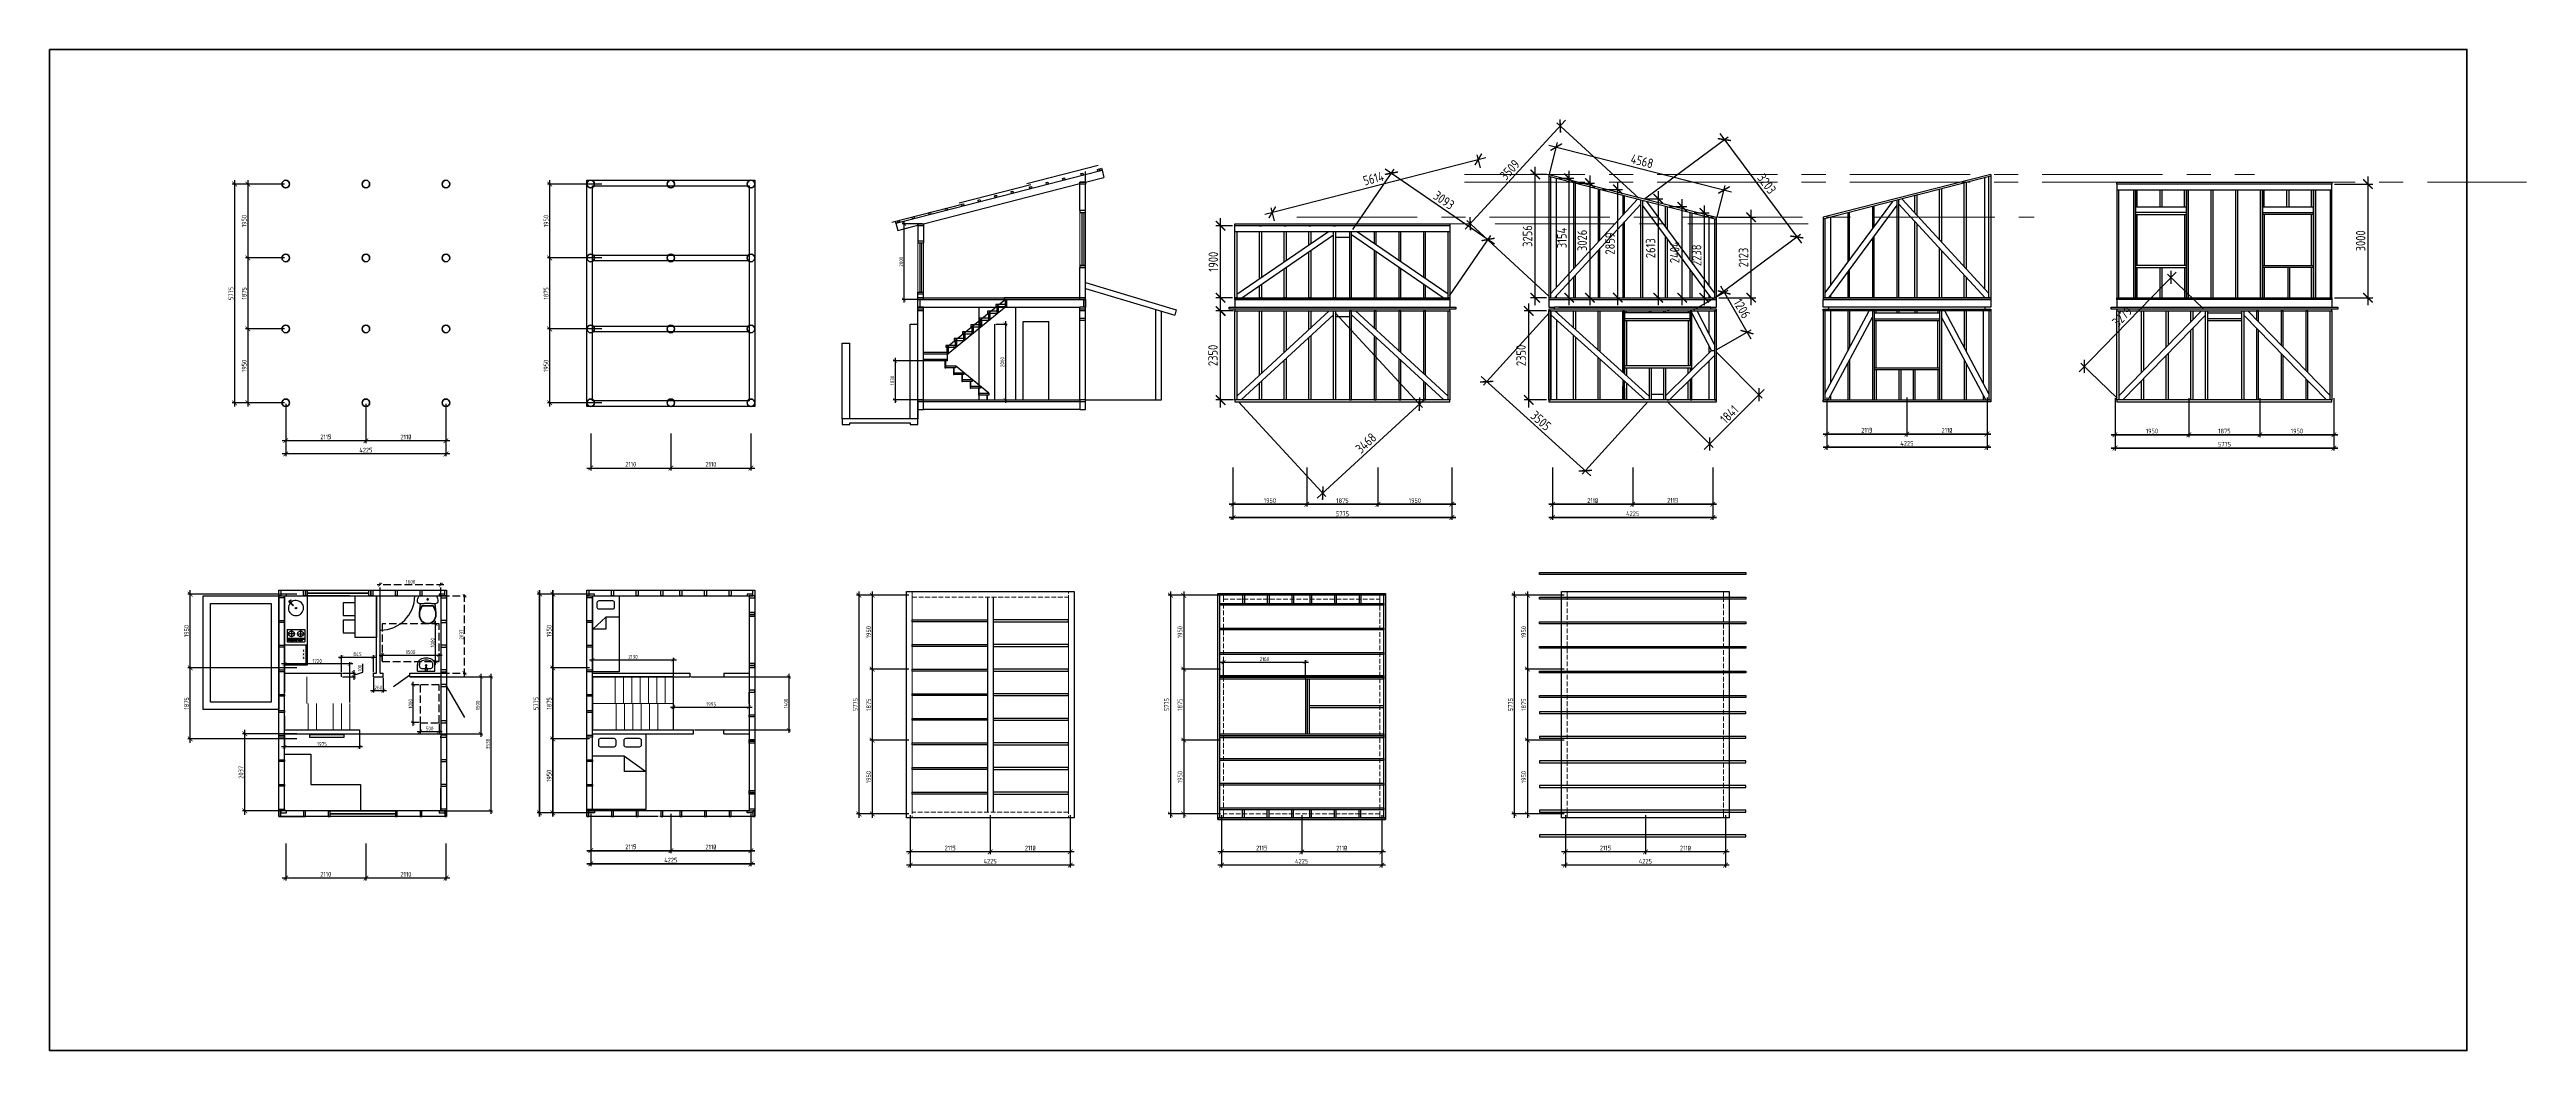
# Model space of a CAD drawing. Header units: millimetres. Extents: x 743280 to 1140305, y -337608 to -106611.
# Drawn here: x 950830 to 1016178, y -252250 to -225820 of the extents above; entities that cross this region are included whole.
import ezdxf

# ---------------------------------------------------------------- set-up
doc = ezdxf.new("R2010")
doc.units = ezdxf.units.MM
doc.header["$PDMODE"] = 35
doc.linetypes.add('GOST2.303 4', pattern=[7, 5, -2, 0])
doc.linetypes.add('осевая', pattern=[50.8, 31.75, -6.35, 6.35, -6.35])
doc.layers.get('Defpoints').update_dxf_attribs({"color": 9})
doc.layers.add('SANTEH', color=7, linetype='Continuous')
doc.layers.add('Сантехника', color=7, linetype='Continuous')
for name, color, linetype, lineweight in [('НЕВИДИМЫЕ', 6, 'GOST2.303 4', 13), ('ОСЕВЫЕ', 150, 'осевая', 13), ('ОСНОВНЫЕ', 7, 'Continuous', 30), ('РАЗМЕРЫ', 42, 'Continuous', 13), ('Сварка', 102, 'Continuous', 13), ('СПДС_РАЗМЕРЫ', 42, 'Continuous', 13), ('ТОНКИЕ', 250, 'Continuous', 13)]:
    doc.layers.add(name, color=color, linetype=linetype, lineweight=lineweight)
doc.styles.add('Dim', font='iso9.shx')
doc.styles.add('GOST 2.304', font='CS_Gost2304.shx')
doc.dimstyles.new('СПДС', dxfattribs={"dimtxt": 2.5, "dimasz": 2.5, "dimexe": 1.25, "dimexo": 0.625, "dimtad": 1, "dimdec": 0, "dimtxsty": 'GOST 2.304', "dimblk": 'ARCHTICK', "dimblk1": 'ARCHTICK', "dimblk2": 'ARCHTICK', "dimcen": 2.5, "dimdle": 2, "dimadec": 0, "dimazin": 2, "dimtfac": 0.75, "dimtdec": 4, "dimtmove": 1, "dimatfit": 3, "dimfxl": 1, "dimtolj": 1, "dimarcsym": 1})

# ---------------------------------------------------------------- blocks, each defined once
blk = doc.blocks.new('s_45')
at = {"layer": 'SANTEH', "flags": 128}
for points in [[(188, 0), (206, 189, 0.2888), (180, 256, 0.224419), (71, 257), (0, 229), (0, -229), (71, -257, 0.224419), (180, -256, 0.2888), (206, -189)], [(188, 0), (206, 189, 0.2888), (180, 256, 0.224419), (71, 257), (0, 229), (0, -229), (71, -257, 0.224419), (180, -256, 0.2888), (206, -189)], [(206, -189), (445, -217, -0.122327), (261, -148), (261, 148, -0.122328), (445, 217), (206, 189), (188, 0)], [(206, -189), (445, -217, -0.122327), (261, -148), (261, 148, -0.122328), (445, 217), (206, 189), (188, 0)], [(261, -148, 0.122438), (445, -217, 0.152571), (632, -181, 0.185585), (725, -73, 0.17428), (725, 73, 0.185585), (632, 181, 0.152571), (445, 217, 0.122438), (261, 148)], [(261, -148, 0.122438), (445, -217, 0.152571), (632, -181, 0.185585), (725, -73, 0.17428), (725, 73, 0.185585), (632, 181, 0.152571), (445, 217, 0.122438), (261, 148)], [(261, -136, 0.125396), (446, -207, 0.152532), (628, -173, 0.18559), (715, -70, 0.174364), (715, 70, 0.18559), (628, 173, 0.152531), (446, 207, 0.125396), (261, 136)]]:
    blk.add_lwpolyline(points, format="xyb", close=True, dxfattribs=at)
at = {"layer": 'SANTEH'}
blk.add_circle((93, 0), 18.4, dxfattribs=at)
blk = doc.blocks.new('Basin 01_72')
at = {"layer": 'SANTEH', "linetype": 'Continuous'}
for p, q in [((0, 350), (0, 172)), ((460, 350), (0, 350)), ((50, 207), (50, 172)), ((139, 278), (139, 278)), ((321, 278), (139, 278)), ((206, 312), (206, 317)), ((209, 271), (206, 312)), ((212, 262), (219, 209)), ((216, 288), (244, 288)), ((216, 273), (216, 288)), ((216, 288), (244, 288)), ((241, 209), (248, 262)), ((244, 288), (244, 273)), ((251, 271), (254, 312)), ((254, 312), (254, 317)), ((410, 207), (410, 172)), ((460, 350), (460, 172))]:
    blk.add_line(p, q, dxfattribs=at)
for points in [[(0, 172), (1, 152), (5, 133), (11, 114), (20, 96), (30, 80), (43, 66), (57, 53), (73, 42)], [(139, 278), (122, 277), (105, 273), (90, 266), (76, 257), (65, 247), (57, 235), (52, 221), (50, 207)], [(50, 172), (51, 159), (53, 147), (57, 135), (63, 124), (69, 113), (77, 104), (86, 96), (97, 89)], [(73, 42), (110, 24), (149, 11), (189, 3), (230, 0), (271, 3), (311, 11), (350, 24), (387, 42)], [(97, 89), (128, 73), (161, 62), (195, 55), (230, 53), (265, 55), (299, 62), (332, 73), (363, 89)], [(410, 207), (408, 221), (403, 235), (395, 247), (384, 257), (370, 266), (355, 273), (338, 277), (321, 278)], [(363, 89), (374, 96), (383, 104), (391, 113), (397, 124), (403, 135), (407, 147), (409, 159), (410, 172)], [(387, 42), (403, 53), (417, 66), (430, 80), (440, 96), (449, 114), (455, 133), (459, 152), (460, 172)]]:
    blk.add_lwpolyline(points, dxfattribs=at)
blk.add_circle((230, 189), 17.5, dxfattribs=at)
for centre, radius, start, end in [((230, 313), 25, 339.28556, 200.71444), ((230, 313), 24, 7.83741, 171.8967), ((230, 274), 21.1, 185.16961, 354.83039), ((230, 273), 21.1, 185.16961, 354.83039), ((230, 273), 13.6, 180, 0), ((230, 210), 11.2, 187.13892, 352.86108)]:
    blk.add_arc(centre, radius, start, end, dxfattribs=at)
blk = doc.blocks.new('_ArchTick')
at = {"color": 0, "linetype": 'ByBlock', "const_width": 0.15}
blk.add_lwpolyline([(-0.5, -0.5), (0.5, 0.5)], dxfattribs=at)
blk = doc.blocks.new('*D41')
at = {"layer": 'Defpoints', "color": 0, "ltscale": 100, "transparency": 16777216}
for p in [(964027, -233199), (965428, -233199), (965428, -235149)]:
    blk.add_point(p, dxfattribs=at)
at = {"layer": 'РАЗМЕРЫ', "color": 0, "lineweight": -2, "ltscale": 100, "transparency": 16777216}
for p, q in [((965397, -233199), (963964, -233199)), ((964027, -235249), (964027, -233099)), ((965397, -235149), (963964, -235149))]:
    blk.add_line(p, q, dxfattribs=at)
at = {"layer": 'РАЗМЕРЫ', "color": 0, "lineweight": -2, "ltscale": 100, "transparency": 16777216, "xscale": 125, "yscale": 125, "zscale": 125}
for p, rotation in [((964027, -233199), 90), ((964027, -235149), 270)]:
    blk.add_blockref('_ArchTick', p, dxfattribs=dict(at, rotation=rotation))
at = {"layer": 'РАЗМЕРЫ', "color": 0, "ltscale": 100, "transparency": 16777216, "insert": (963930, -234174), "char_height": 125, "attachment_point": 5, "rotation": 90, "style": 'GOST 2.304'}
blk.add_mtext('\\A1;1950', dxfattribs=at)
blk = doc.blocks.new('*D42')
at = {"layer": 'Defpoints', "color": 0, "ltscale": 100, "transparency": 16777216}
for p in [(964027, -231324), (965428, -231324), (965428, -233199)]:
    blk.add_point(p, dxfattribs=at)
at = {"layer": 'РАЗМЕРЫ', "color": 0, "lineweight": -2, "ltscale": 100, "transparency": 16777216}
for p, q in [((965397, -231324), (963964, -231324)), ((964027, -233299), (964027, -231224)), ((965397, -233199), (963964, -233199))]:
    blk.add_line(p, q, dxfattribs=at)
at = {"layer": 'РАЗМЕРЫ', "color": 0, "lineweight": -2, "ltscale": 100, "transparency": 16777216, "xscale": 125, "yscale": 125, "zscale": 125}
for p, rotation in [((964027, -231324), 90), ((964027, -233199), 270)]:
    blk.add_blockref('_ArchTick', p, dxfattribs=dict(at, rotation=rotation))
at = {"layer": 'РАЗМЕРЫ', "color": 0, "ltscale": 100, "transparency": 16777216, "insert": (963931, -232261), "char_height": 125, "attachment_point": 5, "rotation": 90, "style": 'GOST 2.304'}
blk.add_mtext('\\A1;1875', dxfattribs=at)
blk = doc.blocks.new('*D43')
at = {"layer": 'Defpoints', "color": 0, "ltscale": 100, "transparency": 16777216}
for p in [(964027, -229374), (965428, -229374), (965428, -231324)]:
    blk.add_point(p, dxfattribs=at)
at = {"layer": 'РАЗМЕРЫ', "color": 0, "lineweight": -2, "ltscale": 100, "transparency": 16777216}
for p, q in [((964027, -231424), (964027, -229274)), ((965397, -229374), (963964, -229374)), ((965397, -231324), (963964, -231324))]:
    blk.add_line(p, q, dxfattribs=at)
at = {"layer": 'РАЗМЕРЫ', "color": 0, "lineweight": -2, "ltscale": 100, "transparency": 16777216, "xscale": 125, "yscale": 125, "zscale": 125}
for p, rotation in [((964027, -229374), 90), ((964027, -231324), 270)]:
    blk.add_blockref('_ArchTick', p, dxfattribs=dict(at, rotation=rotation))
at = {"layer": 'РАЗМЕРЫ', "color": 0, "ltscale": 100, "transparency": 16777216, "insert": (963930, -230349), "char_height": 125, "attachment_point": 5, "rotation": 90, "style": 'GOST 2.304'}
blk.add_mtext('\\A1;1950', dxfattribs=at)
blk = doc.blocks.new('*D44')
at = {"layer": 'Defpoints', "color": 0, "ltscale": 100, "transparency": 16777216}
for p in [(965109, -235926), (967222, -235926), (967222, -236870)]:
    blk.add_point(p, dxfattribs=at)
at = {"layer": 'РАЗМЕРЫ', "color": 0, "lineweight": -2, "ltscale": 100, "transparency": 16777216}
for p, q in [((965109, -235957), (965109, -236933)), ((967222, -235957), (967222, -236933)), ((965009, -236870), (967322, -236870))]:
    blk.add_line(p, q, dxfattribs=at)
at = {"layer": 'РАЗМЕРЫ', "color": 0, "lineweight": -2, "ltscale": 100, "transparency": 16777216, "xscale": 125, "yscale": 125, "zscale": 125, "rotation": 180}
blk.add_blockref('_ArchTick', (965109, -236870), dxfattribs=at)
at = {"layer": 'РАЗМЕРЫ', "color": 0, "lineweight": -2, "ltscale": 100, "transparency": 16777216, "xscale": 125, "yscale": 125, "zscale": 125}
blk.add_blockref('_ArchTick', (967222, -236870), dxfattribs=at)
at = {"layer": 'РАЗМЕРЫ', "color": 0, "ltscale": 100, "transparency": 16777216, "insert": (966165, -236772), "char_height": 125, "attachment_point": 5, "style": 'GOST 2.304'}
blk.add_mtext('\\A1;2110', dxfattribs=at)
blk = doc.blocks.new('*D45')
at = {"layer": 'Defpoints', "color": 0, "ltscale": 100, "transparency": 16777216}
for p in [(967222, -235926), (969334, -235926), (969334, -236870)]:
    blk.add_point(p, dxfattribs=at)
at = {"layer": 'РАЗМЕРЫ', "color": 0, "lineweight": -2, "ltscale": 100, "transparency": 16777216}
for p, q in [((967222, -235957), (967222, -236933)), ((969334, -235957), (969334, -236933)), ((967122, -236870), (969434, -236870))]:
    blk.add_line(p, q, dxfattribs=at)
at = {"layer": 'РАЗМЕРЫ', "color": 0, "lineweight": -2, "ltscale": 100, "transparency": 16777216, "xscale": 125, "yscale": 125, "zscale": 125, "rotation": 180}
blk.add_blockref('_ArchTick', (967222, -236870), dxfattribs=at)
at = {"layer": 'РАЗМЕРЫ', "color": 0, "lineweight": -2, "ltscale": 100, "transparency": 16777216, "xscale": 125, "yscale": 125, "zscale": 125}
blk.add_blockref('_ArchTick', (969334, -236870), dxfattribs=at)
at = {"layer": 'РАЗМЕРЫ', "color": 0, "ltscale": 100, "transparency": 16777216, "insert": (968278, -236772), "char_height": 125, "attachment_point": 5, "style": 'GOST 2.304'}
blk.add_mtext('\\A1;2110', dxfattribs=at)
blk = doc.blocks.new('1сп')
at = {"layer": 'SANTEH', "ltscale": 100}
for p, q in [((958456, -240911), (958456, -241261)), ((958456, -241261), (958776, -241611)), ((958456, -241261), (958776, -241261)), ((958776, -241261), (958776, -241611))]:
    blk.add_line(p, q, dxfattribs=at)
blk.add_lwpolyline([(959304, -240911), (959896, -240911), (959896, -241611), (957896, -241611), (957896, -240911), (959304, -240911)], dxfattribs=at)
blk.add_lwpolyline([(958066, -241041), (958196, -241041, -0.414214), (958246, -241091), (958246, -241441, -0.414214), (958196, -241491), (958066, -241491, -0.414214), (958016, -241441), (958016, -241091, -0.414214)], format="xyb", close=True, dxfattribs=at)
blk = doc.blocks.new('2сп')
at = {"layer": 'SANTEH', "ltscale": 100}
for p, q in [((958486, -244659), (958896, -244099)), ((958896, -244099), (958896, -244659)), ((958486, -244659), (958486, -245499)), ((958896, -244659), (958486, -244659))]:
    blk.add_line(p, q, dxfattribs=at)
blk.add_lwpolyline([(957896, -244099), (959896, -244099), (959896, -245499), (957896, -245499)], close=True, dxfattribs=at)
for points in [[(958066, -244219), (958196, -244219, -0.414214), (958246, -244269), (958246, -244619, -0.414214), (958196, -244669), (958066, -244669, -0.414214), (958016, -244619), (958016, -244269, -0.414214)], [(958066, -244889), (958196, -244889, -0.414214), (958246, -244939), (958246, -245289, -0.414214), (958196, -245339), (958066, -245339, -0.414214), (958016, -245289), (958016, -244939, -0.414214)]]:
    blk.add_lwpolyline(points, format="xyb", close=True, dxfattribs=at)
blk = doc.blocks.new('*D60')
at = {"layer": 'Defpoints', "color": 0, "ltscale": 100, "transparency": 16777216}
for p in [(988526, -228721), (988599, -229005), (983162, -230404)]:
    blk.add_point(p, dxfattribs=at)
at = {"layer": 'РАЗМЕРЫ', "color": 0, "lineweight": -2, "ltscale": 100, "transparency": 16777216}
for p, q in [((982895, -230170), (988720, -228671)), ((988584, -228944), (988495, -228600)), ((983146, -230344), (983058, -229999))]:
    blk.add_line(p, q, dxfattribs=at)
at = {"layer": 'РАЗМЕРЫ', "color": 0, "lineweight": -2, "ltscale": 100, "transparency": 16777216, "xscale": 250, "yscale": 250, "zscale": 250}
for p, rotation in [((988526, -228721), 14.42975224969767), ((983089, -230120), 194.4297522496977)]:
    blk.add_blockref('_ArchTick', p, dxfattribs=dict(at, rotation=rotation))
at = {"layer": 'РАЗМЕРЫ', "color": 0, "ltscale": 100, "transparency": 16777216, "insert": (985758, -229227), "char_height": 250, "attachment_point": 5, "rotation": 14.42975, "style": 'GOST 2.304'}
blk.add_mtext('\\A1;5614', dxfattribs=at)
blk = doc.blocks.new('*D61')
at = {"layer": 'Defpoints', "color": 0, "ltscale": 100, "transparency": 16777216}
for p in [(984703, -232723), (982153, -235073), (986971, -235184)]:
    blk.add_point(p, dxfattribs=at)
at = {"layer": 'РАЗМЕРЫ', "color": 0, "lineweight": -2, "ltscale": 100, "transparency": 16777216}
for p, q in [((984745, -232769), (987056, -235276)), ((982195, -235119), (984506, -237626)), ((984274, -237670), (987118, -235049))]:
    blk.add_line(p, q, dxfattribs=at)
at = {"layer": 'РАЗМЕРЫ', "color": 0, "lineweight": -2, "ltscale": 100, "transparency": 16777216, "xscale": 250, "yscale": 250, "zscale": 250}
for p, rotation in [((986971, -235184), 42.66269414087618), ((984421, -237534), 222.6626941408762)]:
    blk.add_blockref('_ArchTick', p, dxfattribs=dict(at, rotation=rotation))
at = {"layer": 'РАЗМЕРЫ', "color": 0, "ltscale": 100, "transparency": 16777216, "insert": (985561, -236212), "char_height": 250, "attachment_point": 5, "rotation": 42.66269, "style": 'GOST 2.304'}
blk.add_mtext('\\A1;3468', dxfattribs=at)
blk = doc.blocks.new('*D62')
at = {"layer": 'Defpoints', "color": 0, "ltscale": 100, "transparency": 16777216}
for p in [(981726, -232723), (982128, -232723), (982128, -235073)]:
    blk.add_point(p, dxfattribs=at)
at = {"layer": 'РАЗМЕРЫ', "color": 0, "lineweight": -2, "ltscale": 100, "transparency": 16777216}
for p, q in [((981726, -235273), (981726, -232523)), ((982066, -232723), (981601, -232723)), ((982066, -235073), (981601, -235073))]:
    blk.add_line(p, q, dxfattribs=at)
at = {"layer": 'РАЗМЕРЫ', "color": 0, "lineweight": -2, "ltscale": 100, "transparency": 16777216, "xscale": 250, "yscale": 250, "zscale": 250}
for p, rotation in [((981726, -232723), 90), ((981726, -235073), 270)]:
    blk.add_blockref('_ArchTick', p, dxfattribs=dict(at, rotation=rotation))
at = {"layer": 'РАЗМЕРЫ', "color": 0, "ltscale": 100, "transparency": 16777216, "insert": (981524, -233898), "char_height": 250, "attachment_point": 5, "rotation": 90, "style": 'GOST 2.304'}
blk.add_mtext('\\A1;2350', dxfattribs=at)
blk = doc.blocks.new('*D63')
at = {"layer": 'Defpoints', "color": 0, "ltscale": 100, "transparency": 16777216}
for p in [(981726, -230473), (982103, -230473), (982103, -232373)]:
    blk.add_point(p, dxfattribs=at)
at = {"layer": 'РАЗМЕРЫ', "color": 0, "lineweight": -2, "ltscale": 100, "transparency": 16777216}
for p, q in [((982041, -230473), (981601, -230473)), ((981726, -232573), (981726, -230273)), ((982041, -232373), (981601, -232373))]:
    blk.add_line(p, q, dxfattribs=at)
at = {"layer": 'РАЗМЕРЫ', "color": 0, "lineweight": -2, "ltscale": 100, "transparency": 16777216, "xscale": 250, "yscale": 250, "zscale": 250}
for p, rotation in [((981726, -230473), 90), ((981726, -232373), 270)]:
    blk.add_blockref('_ArchTick', p, dxfattribs=dict(at, rotation=rotation))
at = {"layer": 'РАЗМЕРЫ', "color": 0, "ltscale": 100, "transparency": 16777216, "insert": (981532, -231423), "char_height": 250, "attachment_point": 5, "rotation": 90, "style": 'GOST 2.304'}
blk.add_mtext('\\A1;1900', dxfattribs=at)
blk = doc.blocks.new('*D64')
at = {"layer": 'Defpoints', "color": 0, "ltscale": 100, "transparency": 16777216}
for p in [(985178, -230623), (988783, -230836), (987728, -232373)]:
    blk.add_point(p, dxfattribs=at)
at = {"layer": 'РАЗМЕРЫ', "color": 0, "lineweight": -2, "ltscale": 100, "transparency": 16777216}
for p, q in [((985213, -230572), (986304, -228983)), ((986068, -228973), (988948, -230949)), ((987763, -232322), (988854, -230733))]:
    blk.add_line(p, q, dxfattribs=at)
at = {"layer": 'РАЗМЕРЫ', "color": 0, "lineweight": -2, "ltscale": 100, "transparency": 16777216, "xscale": 250, "yscale": 250, "zscale": 250}
for p, rotation in [((986233, -229086), 145.5399292976562), ((988783, -230836), 325.5399292976563)]:
    blk.add_blockref('_ArchTick', p, dxfattribs=dict(at, rotation=rotation))
at = {"layer": 'РАЗМЕРЫ', "color": 0, "ltscale": 100, "transparency": 16777216, "insert": (987618, -229800), "char_height": 250, "attachment_point": 5, "rotation": 325.53993, "style": 'GOST 2.304'}
blk.add_mtext('\\A1;3093', dxfattribs=at)
blk = doc.blocks.new('*D65')
at = {"layer": 'Defpoints', "color": 0, "ltscale": 100, "transparency": 16777216}
for p in [(990026, -229117), (990385, -229117), (990385, -232373)]:
    blk.add_point(p, dxfattribs=at)
at = {"layer": 'РАЗМЕРЫ', "color": 0, "lineweight": -2, "ltscale": 100, "transparency": 16777216}
for p, q in [((990323, -229117), (989901, -229117)), ((990026, -232573), (990026, -228917)), ((990323, -232373), (989901, -232373))]:
    blk.add_line(p, q, dxfattribs=at)
at = {"layer": 'РАЗМЕРЫ', "color": 0, "lineweight": -2, "ltscale": 100, "transparency": 16777216, "xscale": 250, "yscale": 250, "zscale": 250}
for p, rotation in [((990026, -229117), 90), ((990026, -232373), 270)]:
    blk.add_blockref('_ArchTick', p, dxfattribs=dict(at, rotation=rotation))
at = {"layer": 'РАЗМЕРЫ', "color": 0, "ltscale": 100, "transparency": 16777216, "insert": (989823, -230745), "char_height": 250, "attachment_point": 5, "rotation": 90, "style": 'GOST 2.304'}
blk.add_mtext('\\A1;3256', dxfattribs=at)
blk = doc.blocks.new('*D66')
at = {"layer": 'Defpoints', "color": 0, "ltscale": 100, "transparency": 16777216}
for p in [(994810, -230250), (995723, -230250), (994810, -232373)]:
    blk.add_point(p, dxfattribs=at)
at = {"layer": 'РАЗМЕРЫ', "color": 0, "lineweight": -2, "ltscale": 100, "transparency": 16777216}
for p, q in [((994873, -230250), (995848, -230250)), ((995723, -232573), (995723, -230050)), ((994873, -232373), (995848, -232373))]:
    blk.add_line(p, q, dxfattribs=at)
at = {"layer": 'РАЗМЕРЫ', "color": 0, "lineweight": -2, "ltscale": 100, "transparency": 16777216, "xscale": 250, "yscale": 250, "zscale": 250}
for p, rotation in [((995723, -230250), 90), ((995723, -232373), 270)]:
    blk.add_blockref('_ArchTick', p, dxfattribs=dict(at, rotation=rotation))
at = {"layer": 'РАЗМЕРЫ', "color": 0, "ltscale": 100, "transparency": 16777216, "insert": (995521, -231312), "char_height": 250, "attachment_point": 5, "rotation": 90, "style": 'GOST 2.304'}
blk.add_mtext('\\A1;2123', dxfattribs=at)
blk = doc.blocks.new('*D67')
at = {"layer": 'Defpoints', "color": 0, "ltscale": 100, "transparency": 16777216}
for p in [(991085, -229348), (991085, -232373), (991468, -232373)]:
    blk.add_point(p, dxfattribs=at)
at = {"layer": 'РАЗМЕРЫ', "color": 0, "lineweight": -2, "ltscale": 100, "transparency": 16777216}
for p, q in [((991148, -229348), (991593, -229348)), ((991468, -229148), (991468, -232573)), ((991148, -232373), (991593, -232373))]:
    blk.add_line(p, q, dxfattribs=at)
at = {"layer": 'РАЗМЕРЫ', "color": 0, "lineweight": -2, "ltscale": 100, "transparency": 16777216, "xscale": 250, "yscale": 250, "zscale": 250}
for p, rotation in [((991468, -229348), 90), ((991468, -232373), 270)]:
    blk.add_blockref('_ArchTick', p, dxfattribs=dict(at, rotation=rotation))
at = {"layer": 'РАЗМЕРЫ', "color": 0, "ltscale": 100, "transparency": 16777216, "insert": (991266, -230860), "char_height": 250, "attachment_point": 5, "rotation": 90, "style": 'GOST 2.304'}
blk.add_mtext('\\A1;3026', dxfattribs=at)
blk = doc.blocks.new('*D68')
at = {"layer": 'Defpoints', "color": 0, "ltscale": 100, "transparency": 16777216}
for p in [(994160, -230135), (994160, -232373), (994488, -232373)]:
    blk.add_point(p, dxfattribs=at)
at = {"layer": 'РАЗМЕРЫ', "color": 0, "lineweight": -2, "ltscale": 100, "transparency": 16777216}
for p, q in [((994488, -229935), (994488, -232573)), ((994223, -230135), (994613, -230135)), ((994223, -232373), (994613, -232373))]:
    blk.add_line(p, q, dxfattribs=at)
at = {"layer": 'РАЗМЕРЫ', "color": 0, "lineweight": -2, "ltscale": 100, "transparency": 16777216, "xscale": 250, "yscale": 250, "zscale": 250}
for p, rotation in [((994488, -230135), 90), ((994488, -232373), 270)]:
    blk.add_blockref('_ArchTick', p, dxfattribs=dict(at, rotation=rotation))
at = {"layer": 'РАЗМЕРЫ', "color": 0, "ltscale": 100, "transparency": 16777216, "insert": (994286, -231254), "char_height": 250, "attachment_point": 5, "rotation": 90, "style": 'GOST 2.304'}
blk.add_mtext('\\A1;2238', dxfattribs=at)
blk = doc.blocks.new('*D69')
at = {"layer": 'Defpoints', "color": 0, "ltscale": 100, "transparency": 16777216}
for p in [(993510, -229969), (993905, -229969), (993510, -232373)]:
    blk.add_point(p, dxfattribs=at)
at = {"layer": 'РАЗМЕРЫ', "color": 0, "lineweight": -2, "ltscale": 100, "transparency": 16777216}
for p, q in [((993573, -229969), (994030, -229969)), ((993905, -232573), (993905, -229769)), ((993573, -232373), (994030, -232373))]:
    blk.add_line(p, q, dxfattribs=at)
at = {"layer": 'РАЗМЕРЫ', "color": 0, "lineweight": -2, "ltscale": 100, "transparency": 16777216, "xscale": 250, "yscale": 250, "zscale": 250}
for p, rotation in [((993905, -229969), 90), ((993905, -232373), 270)]:
    blk.add_blockref('_ArchTick', p, dxfattribs=dict(at, rotation=rotation))
at = {"layer": 'РАЗМЕРЫ', "color": 0, "ltscale": 100, "transparency": 16777216, "insert": (993707, -231171), "char_height": 250, "attachment_point": 5, "rotation": 90, "style": 'GOST 2.304'}
blk.add_mtext('\\A1;2404', dxfattribs=at)
blk = doc.blocks.new('*D70')
at = {"layer": 'Defpoints', "color": 0, "ltscale": 100, "transparency": 16777216}
for p in [(991735, -229514), (992204, -229514), (991735, -232373)]:
    blk.add_point(p, dxfattribs=at)
at = {"layer": 'РАЗМЕРЫ', "color": 0, "lineweight": -2, "ltscale": 100, "transparency": 16777216}
for p, q in [((992204, -232573), (992204, -229314)), ((991798, -229514), (992329, -229514)), ((991798, -232373), (992329, -232373))]:
    blk.add_line(p, q, dxfattribs=at)
at = {"layer": 'РАЗМЕРЫ', "color": 0, "lineweight": -2, "ltscale": 100, "transparency": 16777216, "xscale": 250, "yscale": 250, "zscale": 250}
for p, rotation in [((992204, -229514), 90), ((992204, -232373), 270)]:
    blk.add_blockref('_ArchTick', p, dxfattribs=dict(at, rotation=rotation))
at = {"layer": 'РАЗМЕРЫ', "color": 0, "ltscale": 100, "transparency": 16777216, "insert": (992000, -230944), "char_height": 250, "attachment_point": 5, "rotation": 90, "style": 'GOST 2.304'}
blk.add_mtext('\\A1;2859', dxfattribs=at)
blk = doc.blocks.new('*D71')
at = {"layer": 'Defpoints', "color": 0, "ltscale": 100, "transparency": 16777216}
for p in [(992898, -229760), (992898, -232373), (993272, -232373)]:
    blk.add_point(p, dxfattribs=at)
at = {"layer": 'РАЗМЕРЫ', "color": 0, "lineweight": -2, "ltscale": 100, "transparency": 16777216}
for p, q in [((992960, -229760), (993397, -229760)), ((993272, -229560), (993272, -232573)), ((992960, -232373), (993397, -232373))]:
    blk.add_line(p, q, dxfattribs=at)
at = {"layer": 'РАЗМЕРЫ', "color": 0, "lineweight": -2, "ltscale": 100, "transparency": 16777216, "xscale": 250, "yscale": 250, "zscale": 250}
for p, rotation in [((993272, -229760), 90), ((993272, -232373), 270)]:
    blk.add_blockref('_ArchTick', p, dxfattribs=dict(at, rotation=rotation))
at = {"layer": 'РАЗМЕРЫ', "color": 0, "ltscale": 100, "transparency": 16777216, "insert": (993070, -231067), "char_height": 250, "attachment_point": 5, "rotation": 90, "style": 'GOST 2.304'}
blk.add_mtext('\\A1;2613', dxfattribs=at)
blk = doc.blocks.new('*D72')
at = {"layer": 'Defpoints', "color": 0, "ltscale": 100, "transparency": 16777216}
for p in [(990585, -229220), (990923, -229220), (990585, -232373)]:
    blk.add_point(p, dxfattribs=at)
at = {"layer": 'РАЗМЕРЫ', "color": 0, "lineweight": -2, "ltscale": 100, "transparency": 16777216}
for p, q in [((990648, -229220), (991048, -229220)), ((990923, -232573), (990923, -229020)), ((990648, -232373), (991048, -232373))]:
    blk.add_line(p, q, dxfattribs=at)
at = {"layer": 'РАЗМЕРЫ', "color": 0, "lineweight": -2, "ltscale": 100, "transparency": 16777216, "xscale": 250, "yscale": 250, "zscale": 250}
for p, rotation in [((990923, -229220), 90), ((990923, -232373), 270)]:
    blk.add_blockref('_ArchTick', p, dxfattribs=dict(at, rotation=rotation))
at = {"layer": 'РАЗМЕРЫ', "color": 0, "ltscale": 100, "transparency": 16777216, "insert": (990730, -230796), "char_height": 250, "attachment_point": 5, "rotation": 90, "style": 'GOST 2.304'}
blk.add_mtext('\\A1;3154', dxfattribs=at)
blk = doc.blocks.new('*D73')
at = {"layer": 'Defpoints', "color": 0, "ltscale": 100, "transparency": 16777216}
for p in [(989856, -232723), (990385, -232723), (990385, -235073)]:
    blk.add_point(p, dxfattribs=at)
at = {"layer": 'РАЗМЕРЫ', "color": 0, "lineweight": -2, "ltscale": 100, "transparency": 16777216}
for p, q in [((989856, -235273), (989856, -232523)), ((990323, -232723), (989731, -232723)), ((990323, -235073), (989731, -235073))]:
    blk.add_line(p, q, dxfattribs=at)
at = {"layer": 'РАЗМЕРЫ', "color": 0, "lineweight": -2, "ltscale": 100, "transparency": 16777216, "xscale": 250, "yscale": 250, "zscale": 250}
for p, rotation in [((989856, -232723), 90), ((989856, -235073), 270)]:
    blk.add_blockref('_ArchTick', p, dxfattribs=dict(at, rotation=rotation))
at = {"layer": 'РАЗМЕРЫ', "color": 0, "ltscale": 100, "transparency": 16777216, "insert": (989653, -233898), "char_height": 250, "attachment_point": 5, "rotation": 90, "style": 'GOST 2.304'}
blk.add_mtext('\\A1;2350', dxfattribs=at)
blk = doc.blocks.new('*D74')
at = {"layer": 'Defpoints', "color": 0, "ltscale": 100, "transparency": 16777216}
for p in [(990435, -232723), (993035, -235073), (991348, -236941)]:
    blk.add_point(p, dxfattribs=at)
at = {"layer": 'РАЗМЕРЫ', "color": 0, "lineweight": -2, "ltscale": 100, "transparency": 16777216}
for p, q in [((990394, -232770), (988664, -234683)), ((988599, -234456), (991496, -237075)), ((992994, -235120), (991264, -237033))]:
    blk.add_line(p, q, dxfattribs=at)
at = {"layer": 'РАЗМЕРЫ', "color": 0, "lineweight": -2, "ltscale": 100, "transparency": 16777216, "xscale": 250, "yscale": 250, "zscale": 250}
for p, rotation in [((988748, -234591), 137.8912695962227), ((991348, -236941), 317.8912695962227)]:
    blk.add_blockref('_ArchTick', p, dxfattribs=dict(at, rotation=rotation))
at = {"layer": 'РАЗМЕРЫ', "color": 0, "ltscale": 100, "transparency": 16777216, "insert": (990177, -235623), "char_height": 250, "attachment_point": 5, "rotation": 317.89127, "style": 'GOST 2.304'}
blk.add_mtext('\\A1;3505', dxfattribs=at)
blk = doc.blocks.new('*D75')
at = {"layer": 'Defpoints', "color": 0, "ltscale": 100, "transparency": 16777216}
for p in [(994760, -233770), (993460, -235073), (995928, -234935)]:
    blk.add_point(p, dxfattribs=at)
at = {"layer": 'РАЗМЕРЫ', "color": 0, "lineweight": -2, "ltscale": 100, "transparency": 16777216}
for p, q in [((994805, -233814), (996017, -235023)), ((993505, -235117), (994717, -236327)), ((994487, -236380), (996070, -234793))]:
    blk.add_line(p, q, dxfattribs=at)
at = {"layer": 'РАЗМЕРЫ', "color": 0, "lineweight": -2, "ltscale": 100, "transparency": 16777216, "xscale": 250, "yscale": 250, "zscale": 250}
for p, rotation in [((995928, -234935), 45.07223634815488), ((994628, -236238), 225.0722363481549)]:
    blk.add_blockref('_ArchTick', p, dxfattribs=dict(at, rotation=rotation))
at = {"layer": 'РАЗМЕРЫ', "color": 0, "ltscale": 100, "transparency": 16777216, "insert": (995146, -235454), "char_height": 250, "attachment_point": 5, "rotation": 45.07224, "style": 'GOST 2.304'}
blk.add_mtext('\\A1;1841', dxfattribs=at)
blk = doc.blocks.new('*D76')
at = {"layer": 'Defpoints', "color": 0, "ltscale": 100, "transparency": 16777216}
for p in [(994160, -232723), (995612, -233282), (994760, -233770)]:
    blk.add_point(p, dxfattribs=at)
at = {"layer": 'РАЗМЕРЫ', "color": 0, "lineweight": -2, "ltscale": 100, "transparency": 16777216}
for p, q in [((994215, -232692), (995120, -232173)), ((994912, -232062), (995711, -233456)), ((994815, -233739), (995720, -233220))]:
    blk.add_line(p, q, dxfattribs=at)
at = {"layer": 'РАЗМЕРЫ', "color": 0, "lineweight": -2, "ltscale": 100, "transparency": 16777216, "xscale": 250, "yscale": 250, "zscale": 250}
for p, rotation in [((995012, -232235), 119.8222128864861), ((995612, -233282), 299.8222128864861)]:
    blk.add_blockref('_ArchTick', p, dxfattribs=dict(at, rotation=rotation))
at = {"layer": 'РАЗМЕРЫ', "color": 0, "ltscale": 100, "transparency": 16777216, "insert": (995483, -232661), "char_height": 250, "attachment_point": 5, "rotation": 299.82221, "style": 'GOST 2.304'}
blk.add_mtext('\\A1;1206', dxfattribs=at)
blk = doc.blocks.new('*D77')
at = {"layer": 'Defpoints', "color": 0, "ltscale": 100, "transparency": 16777216}
for p in [(990385, -229168), (995008, -229529), (994810, -230302)]:
    blk.add_point(p, dxfattribs=at)
at = {"layer": 'РАЗМЕРЫ', "color": 0, "lineweight": -2, "ltscale": 100, "transparency": 16777216}
for p, q in [((990390, -228346), (995202, -229579)), ((990401, -229108), (990614, -228274)), ((994826, -230241), (995039, -229408))]:
    blk.add_line(p, q, dxfattribs=at)
at = {"layer": 'РАЗМЕРЫ', "color": 0, "lineweight": -2, "ltscale": 100, "transparency": 16777216, "xscale": 250, "yscale": 250, "zscale": 250}
for p, rotation in [((990583, -228396), 165.6327089579766), ((995008, -229529), 345.6327089579766)]:
    blk.add_blockref('_ArchTick', p, dxfattribs=dict(at, rotation=rotation))
at = {"layer": 'РАЗМЕРЫ', "color": 0, "ltscale": 100, "transparency": 16777216, "insert": (992846, -228769), "char_height": 250, "attachment_point": 5, "rotation": 345.63271, "style": 'GOST 2.304'}
blk.add_mtext('\\A1;4568', dxfattribs=at)
blk = doc.blocks.new('*D78')
at = {"layer": 'Defpoints', "color": 0, "ltscale": 100, "transparency": 16777216}
for p in [(990687, -227837), (992810, -229790), (990435, -232373)]:
    blk.add_point(p, dxfattribs=at)
at = {"layer": 'РАЗМЕРЫ', "color": 0, "lineweight": -2, "ltscale": 100, "transparency": 16777216}
for p, q in [((988176, -230568), (990822, -227690)), ((992764, -229747), (990595, -227753)), ((990389, -232331), (988220, -230336))]:
    blk.add_line(p, q, dxfattribs=at)
at = {"layer": 'РАЗМЕРЫ', "color": 0, "lineweight": -2, "ltscale": 100, "transparency": 16777216, "xscale": 250, "yscale": 250, "zscale": 250}
for p, rotation in [((990687, -227837), 47.41048336009873), ((988312, -230421), 227.4104833600987)]:
    blk.add_blockref('_ArchTick', p, dxfattribs=dict(at, rotation=rotation))
at = {"layer": 'РАЗМЕРЫ', "color": 0, "ltscale": 100, "transparency": 16777216, "insert": (989356, -228997), "char_height": 250, "attachment_point": 5, "rotation": 47.41048, "style": 'GOST 2.304'}
blk.add_mtext('\\A1;3509', dxfattribs=at)
blk = doc.blocks.new('*D79')
at = {"layer": 'Defpoints', "color": 0, "ltscale": 100, "transparency": 16777216}
for p in [(992860, -229802), (996928, -230770), (994771, -232373)]:
    blk.add_point(p, dxfattribs=at)
at = {"layer": 'РАЗМЕРЫ', "color": 0, "lineweight": -2, "ltscale": 100, "transparency": 16777216}
for p, q in [((994898, -228039), (997048, -230931)), ((992911, -229765), (995118, -228125)), ((994821, -232336), (997029, -230696))]:
    blk.add_line(p, q, dxfattribs=at)
at = {"layer": 'РАЗМЕРЫ', "color": 0, "lineweight": -2, "ltscale": 100, "transparency": 16777216, "xscale": 250, "yscale": 250, "zscale": 250}
for p, rotation in [((995018, -228199), 126.6178222236107), ((996928, -230770), 306.6178222236107)]:
    blk.add_blockref('_ArchTick', p, dxfattribs=dict(at, rotation=rotation))
at = {"layer": 'РАЗМЕРЫ', "color": 0, "ltscale": 100, "transparency": 16777216, "insert": (996135, -229364), "char_height": 250, "attachment_point": 5, "rotation": 306.61782, "style": 'GOST 2.304'}
blk.add_mtext('\\A1;3203', dxfattribs=at)
blk = doc.blocks.new('*D80')
at = {"layer": 'Defpoints', "color": 0, "ltscale": 100, "transparency": 16777216}
for p in [(1006801, -231839), (1007710, -232723), (1005423, -235073)]:
    blk.add_point(p, dxfattribs=at)
at = {"layer": 'ОСНОВНЫЕ', "color": 0, "lineweight": -2, "ltscale": 100, "transparency": 16777216}
for p, q in [((1004374, -234332), (1006940, -231696)), ((1007665, -232680), (1006711, -231752)), ((1005378, -235030), (1004424, -234102))]:
    blk.add_line(p, q, dxfattribs=at)
at = {"layer": 'ОСНОВНЫЕ', "color": 0, "lineweight": -2, "ltscale": 100, "transparency": 16777216, "xscale": 250, "yscale": 250, "zscale": 250}
for p, rotation in [((1006801, -231839), 45.780462099354), ((1004514, -234189), 225.780462099354)]:
    blk.add_blockref('_ArchTick', p, dxfattribs=dict(at, rotation=rotation))
at = {"layer": 'ОСНОВНЫЕ', "color": 0, "ltscale": 100, "transparency": 16777216, "insert": (1005511, -232871), "char_height": 250, "attachment_point": 5, "rotation": 45.78046, "style": 'GOST 2.304'}
blk.add_mtext('\\A1;3279', dxfattribs=at)
blk = doc.blocks.new('*D81')
at = {"layer": 'Defpoints', "color": 0, "ltscale": 100, "transparency": 16777216}
for p in [(1011048, -229373), (1011048, -232373), (1011997, -232373)]:
    blk.add_point(p, dxfattribs=at)
at = {"layer": 'РАЗМЕРЫ', "color": 0, "lineweight": -2, "ltscale": 100, "transparency": 16777216}
for p, q in [((1011997, -229173), (1011997, -232573)), ((1011110, -229373), (1012122, -229373)), ((1011110, -232373), (1012122, -232373))]:
    blk.add_line(p, q, dxfattribs=at)
at = {"layer": 'РАЗМЕРЫ', "color": 0, "lineweight": -2, "ltscale": 100, "transparency": 16777216, "xscale": 250, "yscale": 250, "zscale": 250}
for p, rotation in [((1011997, -229373), 90), ((1011997, -232373), 270)]:
    blk.add_blockref('_ArchTick', p, dxfattribs=dict(at, rotation=rotation))
at = {"layer": 'РАЗМЕРЫ', "color": 0, "ltscale": 100, "transparency": 16777216, "insert": (1011804, -230873), "char_height": 250, "attachment_point": 5, "rotation": 90, "style": 'GOST 2.304'}
blk.add_mtext('\\A1;3000', dxfattribs=at)
blk = doc.blocks.new('*D82')
at = {"layer": 'Defpoints', "color": 0, "ltscale": 100, "transparency": 16777216}
for p in [(955981, -243886), (957382, -243886), (957382, -245924)]:
    blk.add_point(p, dxfattribs=at)
at = {"layer": 'РАЗМЕРЫ', "color": 0, "lineweight": -2, "ltscale": 100, "transparency": 16777216}
for p, q in [((957351, -243886), (955918, -243886)), ((955981, -246024), (955981, -243786)), ((957351, -245924), (955918, -245924))]:
    blk.add_line(p, q, dxfattribs=at)
at = {"layer": 'РАЗМЕРЫ', "color": 0, "lineweight": -2, "ltscale": 100, "transparency": 16777216, "xscale": 125, "yscale": 125, "zscale": 125}
for p, rotation in [((955981, -243886), 90), ((955981, -245924), 270)]:
    blk.add_blockref('_ArchTick', p, dxfattribs=dict(at, rotation=rotation))
at = {"layer": 'РАЗМЕРЫ', "color": 0, "ltscale": 100, "transparency": 16777216, "insert": (955880, -244905), "char_height": 125, "attachment_point": 5, "rotation": 90, "style": 'GOST 2.304'}
blk.add_mtext('\\A1;2037', dxfattribs=at)
blk = doc.blocks.new('*D83')
at = {"layer": 'Defpoints', "color": 0, "ltscale": 100, "transparency": 16777216}
for p in [(954541, -242149), (957382, -242149), (957382, -244024)]:
    blk.add_point(p, dxfattribs=at)
at = {"layer": 'РАЗМЕРЫ', "color": 0, "lineweight": -2, "ltscale": 100, "transparency": 16777216}
for p, q in [((957351, -242149), (954479, -242149)), ((954541, -244124), (954541, -242049)), ((957351, -244024), (954479, -244024))]:
    blk.add_line(p, q, dxfattribs=at)
at = {"layer": 'РАЗМЕРЫ', "color": 0, "lineweight": -2, "ltscale": 100, "transparency": 16777216, "xscale": 125, "yscale": 125, "zscale": 125}
for p, rotation in [((954541, -242149), 90), ((954541, -244024), 270)]:
    blk.add_blockref('_ArchTick', p, dxfattribs=dict(at, rotation=rotation))
at = {"layer": 'РАЗМЕРЫ', "color": 0, "ltscale": 100, "transparency": 16777216, "insert": (954445, -243086), "char_height": 125, "attachment_point": 5, "rotation": 90, "style": 'GOST 2.304'}
blk.add_mtext('\\A1;1875', dxfattribs=at)
blk = doc.blocks.new('*D84')
at = {"layer": 'Defpoints', "color": 0, "ltscale": 100, "transparency": 16777216}
for p in [(954541, -240199), (957382, -240199), (957382, -242149)]:
    blk.add_point(p, dxfattribs=at)
at = {"layer": 'РАЗМЕРЫ', "color": 0, "lineweight": -2, "ltscale": 100, "transparency": 16777216}
for p, q in [((957351, -240199), (954479, -240199)), ((954541, -242249), (954541, -240099)), ((957351, -242149), (954479, -242149))]:
    blk.add_line(p, q, dxfattribs=at)
at = {"layer": 'РАЗМЕРЫ', "color": 0, "lineweight": -2, "ltscale": 100, "transparency": 16777216, "xscale": 125, "yscale": 125, "zscale": 125}
for p, rotation in [((954541, -240199), 90), ((954541, -242149), 270)]:
    blk.add_blockref('_ArchTick', p, dxfattribs=dict(at, rotation=rotation))
at = {"layer": 'РАЗМЕРЫ', "color": 0, "ltscale": 100, "transparency": 16777216, "insert": (954444, -241174), "char_height": 125, "attachment_point": 5, "rotation": 90, "style": 'GOST 2.304'}
blk.add_mtext('\\A1;1950', dxfattribs=at)
blk = doc.blocks.new('*D85')
at = {"layer": 'Defpoints', "color": 0, "ltscale": 100, "transparency": 16777216}
for p in [(957063, -246751), (959176, -246751), (959176, -247695)]:
    blk.add_point(p, dxfattribs=at)
at = {"layer": 'РАЗМЕРЫ', "color": 0, "lineweight": -2, "ltscale": 100, "transparency": 16777216}
for p, q in [((957063, -246782), (957063, -247758)), ((959176, -246782), (959176, -247758)), ((956963, -247695), (959276, -247695))]:
    blk.add_line(p, q, dxfattribs=at)
at = {"layer": 'РАЗМЕРЫ', "color": 0, "lineweight": -2, "ltscale": 100, "transparency": 16777216, "xscale": 125, "yscale": 125, "zscale": 125, "rotation": 180}
blk.add_blockref('_ArchTick', (957063, -247695), dxfattribs=at)
at = {"layer": 'РАЗМЕРЫ', "color": 0, "lineweight": -2, "ltscale": 100, "transparency": 16777216, "xscale": 125, "yscale": 125, "zscale": 125}
blk.add_blockref('_ArchTick', (959176, -247695), dxfattribs=at)
at = {"layer": 'РАЗМЕРЫ', "color": 0, "ltscale": 100, "transparency": 16777216, "insert": (958119, -247597), "char_height": 125, "attachment_point": 5, "style": 'GOST 2.304'}
blk.add_mtext('\\A1;2110', dxfattribs=at)
blk = doc.blocks.new('*D86')
at = {"layer": 'Defpoints', "color": 0, "ltscale": 100, "transparency": 16777216}
for p in [(959176, -246751), (961288, -246751), (961288, -247695)]:
    blk.add_point(p, dxfattribs=at)
at = {"layer": 'РАЗМЕРЫ', "color": 0, "lineweight": -2, "ltscale": 100, "transparency": 16777216}
for p, q in [((959176, -246782), (959176, -247758)), ((961288, -246782), (961288, -247758)), ((959076, -247695), (961388, -247695))]:
    blk.add_line(p, q, dxfattribs=at)
at = {"layer": 'РАЗМЕРЫ', "color": 0, "lineweight": -2, "ltscale": 100, "transparency": 16777216, "xscale": 125, "yscale": 125, "zscale": 125, "rotation": 180}
blk.add_blockref('_ArchTick', (959176, -247695), dxfattribs=at)
at = {"layer": 'РАЗМЕРЫ', "color": 0, "lineweight": -2, "ltscale": 100, "transparency": 16777216, "xscale": 125, "yscale": 125, "zscale": 125}
blk.add_blockref('_ArchTick', (961288, -247695), dxfattribs=at)
at = {"layer": 'РАЗМЕРЫ', "color": 0, "ltscale": 100, "transparency": 16777216, "insert": (960232, -247597), "char_height": 125, "attachment_point": 5, "style": 'GOST 2.304'}
blk.add_mtext('\\A1;2110', dxfattribs=at)
blk = doc.blocks.new('*D87')
at = {"layer": 'Defpoints', "color": 0, "transparency": 16777216}
for p in [(965109, -240199), (963759, -245974), (965109, -245974)]:
    blk.add_point(p, dxfattribs=at)
at = {"layer": 'РАЗМЕРЫ', "color": 0, "lineweight": -2, "transparency": 16777216}
for p, q in [((965077, -240199), (963696, -240199)), ((963759, -240099), (963759, -246074)), ((965077, -245974), (963696, -245974))]:
    blk.add_line(p, q, dxfattribs=at)
at = {"layer": 'РАЗМЕРЫ', "color": 0, "lineweight": -2, "transparency": 16777216, "xscale": 125, "yscale": 125, "zscale": 125}
for p, rotation in [((963759, -240199), 90), ((963759, -245974), 270)]:
    blk.add_blockref('_ArchTick', p, dxfattribs=dict(at, rotation=rotation))
at = {"layer": 'РАЗМЕРЫ', "color": 0, "transparency": 16777216, "insert": (963662, -243086), "char_height": 125, "attachment_point": 5, "rotation": 90, "style": 'GOST 2.304'}
blk.add_mtext('\\A1;5775', dxfattribs=at)
blk = doc.blocks.new('*D88')
at = {"layer": 'Defpoints', "color": 0, "transparency": 16777216}
for p in [(965109, -244024), (964109, -245974), (965109, -245974)]:
    blk.add_point(p, dxfattribs=at)
at = {"layer": 'РАЗМЕРЫ', "color": 0, "lineweight": -2, "transparency": 16777216}
for p, q in [((965077, -244024), (964046, -244024)), ((964109, -243924), (964109, -246074)), ((965077, -245974), (964046, -245974))]:
    blk.add_line(p, q, dxfattribs=at)
at = {"layer": 'РАЗМЕРЫ', "color": 0, "lineweight": -2, "transparency": 16777216, "xscale": 125, "yscale": 125, "zscale": 125}
for p, rotation in [((964109, -244024), 90), ((964109, -245974), 270)]:
    blk.add_blockref('_ArchTick', p, dxfattribs=dict(at, rotation=rotation))
at = {"layer": 'РАЗМЕРЫ', "color": 0, "transparency": 16777216, "insert": (964011, -244999), "char_height": 125, "attachment_point": 5, "rotation": 90, "style": 'GOST 2.304'}
blk.add_mtext('\\A1;1950', dxfattribs=at)
blk = doc.blocks.new('*D89')
at = {"layer": 'Defpoints', "color": 0, "transparency": 16777216}
for p in [(965109, -242149), (964109, -244024), (965109, -244024)]:
    blk.add_point(p, dxfattribs=at)
at = {"layer": 'РАЗМЕРЫ', "color": 0, "lineweight": -2, "transparency": 16777216}
for p, q in [((965077, -242149), (964046, -242149)), ((964109, -242049), (964109, -244124)), ((965077, -244024), (964046, -244024))]:
    blk.add_line(p, q, dxfattribs=at)
at = {"layer": 'РАЗМЕРЫ', "color": 0, "lineweight": -2, "transparency": 16777216, "xscale": 125, "yscale": 125, "zscale": 125}
for p, rotation in [((964109, -242149), 90), ((964109, -244024), 270)]:
    blk.add_blockref('_ArchTick', p, dxfattribs=dict(at, rotation=rotation))
at = {"layer": 'РАЗМЕРЫ', "color": 0, "transparency": 16777216, "insert": (964012, -243086), "char_height": 125, "attachment_point": 5, "rotation": 90, "style": 'GOST 2.304'}
blk.add_mtext('\\A1;1875', dxfattribs=at)
blk = doc.blocks.new('*D90')
at = {"layer": 'Defpoints', "color": 0, "transparency": 16777216}
for p in [(965109, -240199), (964109, -242149), (965109, -242149)]:
    blk.add_point(p, dxfattribs=at)
at = {"layer": 'РАЗМЕРЫ', "color": 0, "lineweight": -2, "transparency": 16777216}
for p, q in [((965077, -240199), (964046, -240199)), ((964109, -240099), (964109, -242249)), ((965077, -242149), (964046, -242149))]:
    blk.add_line(p, q, dxfattribs=at)
at = {"layer": 'РАЗМЕРЫ', "color": 0, "lineweight": -2, "transparency": 16777216, "xscale": 125, "yscale": 125, "zscale": 125}
for p, rotation in [((964109, -240199), 90), ((964109, -242149), 270)]:
    blk.add_blockref('_ArchTick', p, dxfattribs=dict(at, rotation=rotation))
at = {"layer": 'РАЗМЕРЫ', "color": 0, "transparency": 16777216, "insert": (964011, -241174), "char_height": 125, "attachment_point": 5, "rotation": 90, "style": 'GOST 2.304'}
blk.add_mtext('\\A1;1950', dxfattribs=at)
blk = doc.blocks.new('*D91')
at = {"layer": 'Defpoints', "color": 0, "transparency": 16777216}
for p in [(965109, -245974), (969334, -245974), (965109, -247324)]:
    blk.add_point(p, dxfattribs=at)
at = {"layer": 'РАЗМЕРЫ', "color": 0, "lineweight": -2, "transparency": 16777216}
for p, q in [((965109, -246005), (965109, -247386)), ((969334, -246005), (969334, -247386)), ((969434, -247324), (965009, -247324))]:
    blk.add_line(p, q, dxfattribs=at)
at = {"layer": 'РАЗМЕРЫ', "color": 0, "lineweight": -2, "transparency": 16777216, "xscale": 125, "yscale": 125, "zscale": 125, "rotation": 180}
blk.add_blockref('_ArchTick', (965109, -247324), dxfattribs=at)
at = {"layer": 'РАЗМЕРЫ', "color": 0, "lineweight": -2, "transparency": 16777216, "xscale": 125, "yscale": 125, "zscale": 125}
blk.add_blockref('_ArchTick', (969334, -247324), dxfattribs=at)
at = {"layer": 'РАЗМЕРЫ', "color": 0, "transparency": 16777216, "insert": (967221, -247223), "char_height": 125, "attachment_point": 5, "style": 'GOST 2.304'}
blk.add_mtext('\\A1;4225', dxfattribs=at)
blk = doc.blocks.new('*D92')
at = {"layer": 'Defpoints', "color": 0, "transparency": 16777216}
for p in [(965109, -245974), (967222, -245974), (965109, -246974)]:
    blk.add_point(p, dxfattribs=at)
at = {"layer": 'РАЗМЕРЫ', "color": 0, "lineweight": -2, "transparency": 16777216}
for p, q in [((965109, -246005), (965109, -247036)), ((967222, -246005), (967222, -247036)), ((967322, -246974), (965009, -246974))]:
    blk.add_line(p, q, dxfattribs=at)
at = {"layer": 'РАЗМЕРЫ', "color": 0, "lineweight": -2, "transparency": 16777216, "xscale": 125, "yscale": 125, "zscale": 125, "rotation": 180}
blk.add_blockref('_ArchTick', (965109, -246974), dxfattribs=at)
at = {"layer": 'РАЗМЕРЫ', "color": 0, "lineweight": -2, "transparency": 16777216, "xscale": 125, "yscale": 125, "zscale": 125}
blk.add_blockref('_ArchTick', (967222, -246974), dxfattribs=at)
at = {"layer": 'РАЗМЕРЫ', "color": 0, "transparency": 16777216, "insert": (966165, -246873), "char_height": 125, "attachment_point": 5, "style": 'GOST 2.304'}
blk.add_mtext('\\A1;2115', dxfattribs=at)
blk = doc.blocks.new('*D93')
at = {"layer": 'Defpoints', "color": 0, "transparency": 16777216}
for p in [(967222, -245974), (969334, -245974), (967222, -246974)]:
    blk.add_point(p, dxfattribs=at)
at = {"layer": 'РАЗМЕРЫ', "color": 0, "lineweight": -2, "transparency": 16777216}
for p, q in [((967222, -246005), (967222, -247036)), ((969334, -246005), (969334, -247036)), ((969434, -246974), (967122, -246974))]:
    blk.add_line(p, q, dxfattribs=at)
at = {"layer": 'РАЗМЕРЫ', "color": 0, "lineweight": -2, "transparency": 16777216, "xscale": 125, "yscale": 125, "zscale": 125, "rotation": 180}
blk.add_blockref('_ArchTick', (967222, -246974), dxfattribs=at)
at = {"layer": 'РАЗМЕРЫ', "color": 0, "lineweight": -2, "transparency": 16777216, "xscale": 125, "yscale": 125, "zscale": 125}
blk.add_blockref('_ArchTick', (969334, -246974), dxfattribs=at)
at = {"layer": 'РАЗМЕРЫ', "color": 0, "transparency": 16777216, "insert": (968278, -246875), "char_height": 125, "attachment_point": 5, "style": 'GOST 2.304'}
blk.add_mtext('\\A1;2110', dxfattribs=at)
blk = doc.blocks.new('*D94')
at = {"layer": 'Defpoints', "color": 0, "transparency": 16777216}
for p in [(963759, -240199), (965109, -240199), (965109, -245974)]:
    blk.add_point(p, dxfattribs=at)
at = {"layer": 'РАЗМЕРЫ', "color": 0, "lineweight": -2, "transparency": 16777216}
for p, q in [((965077, -240199), (963696, -240199)), ((963759, -246074), (963759, -240099)), ((965077, -245974), (963696, -245974))]:
    blk.add_line(p, q, dxfattribs=at)
at = {"layer": 'РАЗМЕРЫ', "color": 0, "lineweight": -2, "transparency": 16777216, "xscale": 125, "yscale": 125, "zscale": 125}
for p, rotation in [((963759, -240199), 90), ((963759, -245974), 270)]:
    blk.add_blockref('_ArchTick', p, dxfattribs=dict(at, rotation=rotation))
at = {"layer": 'РАЗМЕРЫ', "color": 0, "transparency": 16777216, "insert": (963662, -243086), "char_height": 125, "attachment_point": 5, "rotation": 90, "style": 'GOST 2.304'}
blk.add_mtext('\\A1;5775', dxfattribs=at)
blk = doc.blocks.new('*D95')
at = {"layer": 'Defpoints', "color": 0, "transparency": 16777216}
for p in [(964109, -244024), (965109, -244024), (965109, -245974)]:
    blk.add_point(p, dxfattribs=at)
at = {"layer": 'РАЗМЕРЫ', "color": 0, "lineweight": -2, "transparency": 16777216}
for p, q in [((965077, -244024), (964046, -244024)), ((964109, -246074), (964109, -243924)), ((965077, -245974), (964046, -245974))]:
    blk.add_line(p, q, dxfattribs=at)
at = {"layer": 'РАЗМЕРЫ', "color": 0, "lineweight": -2, "transparency": 16777216, "xscale": 125, "yscale": 125, "zscale": 125}
for p, rotation in [((964109, -244024), 90), ((964109, -245974), 270)]:
    blk.add_blockref('_ArchTick', p, dxfattribs=dict(at, rotation=rotation))
at = {"layer": 'РАЗМЕРЫ', "color": 0, "transparency": 16777216, "insert": (964011, -244999), "char_height": 125, "attachment_point": 5, "rotation": 90, "style": 'GOST 2.304'}
blk.add_mtext('\\A1;1950', dxfattribs=at)
blk = doc.blocks.new('*D96')
at = {"layer": 'Defpoints', "color": 0, "transparency": 16777216}
for p in [(964109, -242149), (965109, -242149), (965109, -244024)]:
    blk.add_point(p, dxfattribs=at)
at = {"layer": 'РАЗМЕРЫ', "color": 0, "lineweight": -2, "transparency": 16777216}
for p, q in [((965077, -242149), (964046, -242149)), ((964109, -244124), (964109, -242049)), ((965077, -244024), (964046, -244024))]:
    blk.add_line(p, q, dxfattribs=at)
at = {"layer": 'РАЗМЕРЫ', "color": 0, "lineweight": -2, "transparency": 16777216, "xscale": 125, "yscale": 125, "zscale": 125}
for p, rotation in [((964109, -242149), 90), ((964109, -244024), 270)]:
    blk.add_blockref('_ArchTick', p, dxfattribs=dict(at, rotation=rotation))
at = {"layer": 'РАЗМЕРЫ', "color": 0, "transparency": 16777216, "insert": (964012, -243086), "char_height": 125, "attachment_point": 5, "rotation": 90, "style": 'GOST 2.304'}
blk.add_mtext('\\A1;1875', dxfattribs=at)
blk = doc.blocks.new('*D97')
at = {"layer": 'Defpoints', "color": 0, "transparency": 16777216}
for p in [(964109, -240199), (965109, -240199), (965109, -242149)]:
    blk.add_point(p, dxfattribs=at)
at = {"layer": 'РАЗМЕРЫ', "color": 0, "lineweight": -2, "transparency": 16777216}
for p, q in [((965077, -240199), (964046, -240199)), ((964109, -242249), (964109, -240099)), ((965077, -242149), (964046, -242149))]:
    blk.add_line(p, q, dxfattribs=at)
at = {"layer": 'РАЗМЕРЫ', "color": 0, "lineweight": -2, "transparency": 16777216, "xscale": 125, "yscale": 125, "zscale": 125}
for p, rotation in [((964109, -240199), 90), ((964109, -242149), 270)]:
    blk.add_blockref('_ArchTick', p, dxfattribs=dict(at, rotation=rotation))
at = {"layer": 'РАЗМЕРЫ', "color": 0, "transparency": 16777216, "insert": (964011, -241174), "char_height": 125, "attachment_point": 5, "rotation": 90, "style": 'GOST 2.304'}
blk.add_mtext('\\A1;1950', dxfattribs=at)
blk = doc.blocks.new('*D98')
at = {"layer": 'Defpoints', "color": 0, "transparency": 16777216}
for p in [(965109, -245974), (969334, -245974), (969334, -247324)]:
    blk.add_point(p, dxfattribs=at)
at = {"layer": 'РАЗМЕРЫ', "color": 0, "lineweight": -2, "transparency": 16777216}
for p, q in [((965109, -246005), (965109, -247386)), ((969334, -246005), (969334, -247386)), ((965009, -247324), (969434, -247324))]:
    blk.add_line(p, q, dxfattribs=at)
at = {"layer": 'РАЗМЕРЫ', "color": 0, "lineweight": -2, "transparency": 16777216, "xscale": 125, "yscale": 125, "zscale": 125, "rotation": 180}
blk.add_blockref('_ArchTick', (965109, -247324), dxfattribs=at)
at = {"layer": 'РАЗМЕРЫ', "color": 0, "lineweight": -2, "transparency": 16777216, "xscale": 125, "yscale": 125, "zscale": 125}
blk.add_blockref('_ArchTick', (969334, -247324), dxfattribs=at)
at = {"layer": 'РАЗМЕРЫ', "color": 0, "transparency": 16777216, "insert": (967221, -247223), "char_height": 125, "attachment_point": 5, "style": 'GOST 2.304'}
blk.add_mtext('\\A1;4225', dxfattribs=at)
blk = doc.blocks.new('*D99')
at = {"layer": 'Defpoints', "color": 0, "transparency": 16777216}
for p in [(965109, -245974), (967222, -245974), (967222, -246974)]:
    blk.add_point(p, dxfattribs=at)
at = {"layer": 'РАЗМЕРЫ', "color": 0, "lineweight": -2, "transparency": 16777216}
for p, q in [((965109, -246005), (965109, -247036)), ((967222, -246005), (967222, -247036)), ((965009, -246974), (967322, -246974))]:
    blk.add_line(p, q, dxfattribs=at)
at = {"layer": 'РАЗМЕРЫ', "color": 0, "lineweight": -2, "transparency": 16777216, "xscale": 125, "yscale": 125, "zscale": 125, "rotation": 180}
blk.add_blockref('_ArchTick', (965109, -246974), dxfattribs=at)
at = {"layer": 'РАЗМЕРЫ', "color": 0, "lineweight": -2, "transparency": 16777216, "xscale": 125, "yscale": 125, "zscale": 125}
blk.add_blockref('_ArchTick', (967222, -246974), dxfattribs=at)
at = {"layer": 'РАЗМЕРЫ', "color": 0, "transparency": 16777216, "insert": (966165, -246873), "char_height": 125, "attachment_point": 5, "style": 'GOST 2.304'}
blk.add_mtext('\\A1;2113', dxfattribs=at)
blk = doc.blocks.new('*D100')
at = {"layer": 'Defpoints', "color": 0, "transparency": 16777216}
for p in [(967222, -245974), (969334, -245974), (969334, -246974)]:
    blk.add_point(p, dxfattribs=at)
at = {"layer": 'РАЗМЕРЫ', "color": 0, "lineweight": -2, "transparency": 16777216}
for p, q in [((967222, -246005), (967222, -247036)), ((969334, -246005), (969334, -247036)), ((967122, -246974), (969434, -246974))]:
    blk.add_line(p, q, dxfattribs=at)
at = {"layer": 'РАЗМЕРЫ', "color": 0, "lineweight": -2, "transparency": 16777216, "xscale": 125, "yscale": 125, "zscale": 125, "rotation": 180}
blk.add_blockref('_ArchTick', (967222, -246974), dxfattribs=at)
at = {"layer": 'РАЗМЕРЫ', "color": 0, "lineweight": -2, "transparency": 16777216, "xscale": 125, "yscale": 125, "zscale": 125}
blk.add_blockref('_ArchTick', (969334, -246974), dxfattribs=at)
at = {"layer": 'РАЗМЕРЫ', "color": 0, "transparency": 16777216, "insert": (968278, -246875), "char_height": 125, "attachment_point": 5, "style": 'GOST 2.304'}
blk.add_mtext('\\A1;2112', dxfattribs=at)
blk = doc.blocks.new('*D101')
at = {"layer": 'Defpoints', "color": 0, "transparency": 16777216}
for p in [(990821, -240230), (989471, -246005), (990821, -246005)]:
    blk.add_point(p, dxfattribs=at)
at = {"layer": 'РАЗМЕРЫ', "color": 0, "lineweight": -2, "transparency": 16777216}
for p, q in [((990790, -240230), (989409, -240230)), ((989471, -240130), (989471, -246105)), ((990790, -246005), (989409, -246005))]:
    blk.add_line(p, q, dxfattribs=at)
at = {"layer": 'РАЗМЕРЫ', "color": 0, "lineweight": -2, "transparency": 16777216, "xscale": 125, "yscale": 125, "zscale": 125}
for p, rotation in [((989471, -240230), 90), ((989471, -246005), 270)]:
    blk.add_blockref('_ArchTick', p, dxfattribs=dict(at, rotation=rotation))
at = {"layer": 'РАЗМЕРЫ', "color": 0, "transparency": 16777216, "insert": (989375, -243118), "char_height": 125, "attachment_point": 5, "rotation": 90, "style": 'GOST 2.304'}
blk.add_mtext('\\A1;5775', dxfattribs=at)
blk = doc.blocks.new('*D102')
at = {"layer": 'Defpoints', "color": 0, "transparency": 16777216}
for p in [(990821, -244055), (989821, -246005), (990821, -246005)]:
    blk.add_point(p, dxfattribs=at)
at = {"layer": 'РАЗМЕРЫ', "color": 0, "lineweight": -2, "transparency": 16777216}
for p, q in [((990790, -244055), (989759, -244055)), ((989821, -243955), (989821, -246105)), ((990790, -246005), (989759, -246005))]:
    blk.add_line(p, q, dxfattribs=at)
at = {"layer": 'РАЗМЕРЫ', "color": 0, "lineweight": -2, "transparency": 16777216, "xscale": 125, "yscale": 125, "zscale": 125}
for p, rotation in [((989821, -244055), 90), ((989821, -246005), 270)]:
    blk.add_blockref('_ArchTick', p, dxfattribs=dict(at, rotation=rotation))
at = {"layer": 'РАЗМЕРЫ', "color": 0, "transparency": 16777216, "insert": (989724, -245030), "char_height": 125, "attachment_point": 5, "rotation": 90, "style": 'GOST 2.304'}
blk.add_mtext('\\A1;1950', dxfattribs=at)
blk = doc.blocks.new('*D103')
at = {"layer": 'Defpoints', "color": 0, "transparency": 16777216}
for p in [(990821, -242180), (989821, -244055), (990821, -244055)]:
    blk.add_point(p, dxfattribs=at)
at = {"layer": 'РАЗМЕРЫ', "color": 0, "lineweight": -2, "transparency": 16777216}
for p, q in [((990790, -242180), (989759, -242180)), ((989821, -242080), (989821, -244155)), ((990790, -244055), (989759, -244055))]:
    blk.add_line(p, q, dxfattribs=at)
at = {"layer": 'РАЗМЕРЫ', "color": 0, "lineweight": -2, "transparency": 16777216, "xscale": 125, "yscale": 125, "zscale": 125}
for p, rotation in [((989821, -242180), 90), ((989821, -244055), 270)]:
    blk.add_blockref('_ArchTick', p, dxfattribs=dict(at, rotation=rotation))
at = {"layer": 'РАЗМЕРЫ', "color": 0, "transparency": 16777216, "insert": (989725, -243118), "char_height": 125, "attachment_point": 5, "rotation": 90, "style": 'GOST 2.304'}
blk.add_mtext('\\A1;1875', dxfattribs=at)
blk = doc.blocks.new('*D104')
at = {"layer": 'Defpoints', "color": 0, "transparency": 16777216}
for p in [(990821, -240230), (989821, -242180), (990821, -242180)]:
    blk.add_point(p, dxfattribs=at)
at = {"layer": 'РАЗМЕРЫ', "color": 0, "lineweight": -2, "transparency": 16777216}
for p, q in [((990790, -240230), (989759, -240230)), ((989821, -240130), (989821, -242280)), ((990790, -242180), (989759, -242180))]:
    blk.add_line(p, q, dxfattribs=at)
at = {"layer": 'РАЗМЕРЫ', "color": 0, "lineweight": -2, "transparency": 16777216, "xscale": 125, "yscale": 125, "zscale": 125}
for p, rotation in [((989821, -240230), 90), ((989821, -242180), 270)]:
    blk.add_blockref('_ArchTick', p, dxfattribs=dict(at, rotation=rotation))
at = {"layer": 'РАЗМЕРЫ', "color": 0, "transparency": 16777216, "insert": (989724, -241205), "char_height": 125, "attachment_point": 5, "rotation": 90, "style": 'GOST 2.304'}
blk.add_mtext('\\A1;1950', dxfattribs=at)
blk = doc.blocks.new('*D105')
at = {"layer": 'Defpoints', "color": 0, "transparency": 16777216}
for p in [(990821, -246005), (995046, -246005), (990821, -247355)]:
    blk.add_point(p, dxfattribs=at)
at = {"layer": 'РАЗМЕРЫ', "color": 0, "lineweight": -2, "transparency": 16777216}
for p, q in [((990821, -246036), (990821, -247418)), ((995046, -246036), (995046, -247418)), ((995146, -247355), (990721, -247355))]:
    blk.add_line(p, q, dxfattribs=at)
at = {"layer": 'РАЗМЕРЫ', "color": 0, "lineweight": -2, "transparency": 16777216, "xscale": 125, "yscale": 125, "zscale": 125, "rotation": 180}
blk.add_blockref('_ArchTick', (990821, -247355), dxfattribs=at)
at = {"layer": 'РАЗМЕРЫ', "color": 0, "lineweight": -2, "transparency": 16777216, "xscale": 125, "yscale": 125, "zscale": 125}
blk.add_blockref('_ArchTick', (995046, -247355), dxfattribs=at)
at = {"layer": 'РАЗМЕРЫ', "color": 0, "transparency": 16777216, "insert": (992934, -247254), "char_height": 125, "attachment_point": 5, "style": 'GOST 2.304'}
blk.add_mtext('\\A1;4225', dxfattribs=at)
blk = doc.blocks.new('*D106')
at = {"layer": 'Defpoints', "color": 0, "transparency": 16777216}
for p in [(990821, -246005), (992934, -246005), (990821, -247005)]:
    blk.add_point(p, dxfattribs=at)
at = {"layer": 'РАЗМЕРЫ', "color": 0, "lineweight": -2, "transparency": 16777216}
for p, q in [((990821, -246036), (990821, -247068)), ((992934, -246036), (992934, -247068)), ((993034, -247005), (990721, -247005))]:
    blk.add_line(p, q, dxfattribs=at)
at = {"layer": 'РАЗМЕРЫ', "color": 0, "lineweight": -2, "transparency": 16777216, "xscale": 125, "yscale": 125, "zscale": 125, "rotation": 180}
blk.add_blockref('_ArchTick', (990821, -247005), dxfattribs=at)
at = {"layer": 'РАЗМЕРЫ', "color": 0, "lineweight": -2, "transparency": 16777216, "xscale": 125, "yscale": 125, "zscale": 125}
blk.add_blockref('_ArchTick', (992934, -247005), dxfattribs=at)
at = {"layer": 'РАЗМЕРЫ', "color": 0, "transparency": 16777216, "insert": (991878, -246904), "char_height": 125, "attachment_point": 5, "style": 'GOST 2.304'}
blk.add_mtext('\\A1;2115', dxfattribs=at)
blk = doc.blocks.new('*D107')
at = {"layer": 'Defpoints', "color": 0, "transparency": 16777216}
for p in [(992934, -246005), (995046, -246005), (992934, -247005)]:
    blk.add_point(p, dxfattribs=at)
at = {"layer": 'РАЗМЕРЫ', "color": 0, "lineweight": -2, "transparency": 16777216}
for p, q in [((992934, -246036), (992934, -247068)), ((995046, -246036), (995046, -247068)), ((995146, -247005), (992834, -247005))]:
    blk.add_line(p, q, dxfattribs=at)
at = {"layer": 'РАЗМЕРЫ', "color": 0, "lineweight": -2, "transparency": 16777216, "xscale": 125, "yscale": 125, "zscale": 125, "rotation": 180}
blk.add_blockref('_ArchTick', (992934, -247005), dxfattribs=at)
at = {"layer": 'РАЗМЕРЫ', "color": 0, "lineweight": -2, "transparency": 16777216, "xscale": 125, "yscale": 125, "zscale": 125}
blk.add_blockref('_ArchTick', (995046, -247005), dxfattribs=at)
at = {"layer": 'РАЗМЕРЫ', "color": 0, "transparency": 16777216, "insert": (993990, -246906), "char_height": 125, "attachment_point": 5, "style": 'GOST 2.304'}
blk.add_mtext('\\A1;2110', dxfattribs=at)
blk = doc.blocks.new('*D108')
at = {"layer": 'Defpoints', "color": 0, "transparency": 16777216}
for p in [(990821, -240230), (989471, -246005), (990821, -246005)]:
    blk.add_point(p, dxfattribs=at)
at = {"layer": 'РАЗМЕРЫ', "color": 0, "lineweight": -2, "transparency": 16777216}
for p, q in [((990790, -240230), (989409, -240230)), ((989471, -240130), (989471, -246105)), ((990790, -246005), (989409, -246005))]:
    blk.add_line(p, q, dxfattribs=at)
at = {"layer": 'РАЗМЕРЫ', "color": 0, "lineweight": -2, "transparency": 16777216, "xscale": 125, "yscale": 125, "zscale": 125}
for p, rotation in [((989471, -240230), 90), ((989471, -246005), 270)]:
    blk.add_blockref('_ArchTick', p, dxfattribs=dict(at, rotation=rotation))
at = {"layer": 'РАЗМЕРЫ', "color": 0, "transparency": 16777216, "insert": (989375, -243118), "char_height": 125, "attachment_point": 5, "rotation": 90, "style": 'GOST 2.304'}
blk.add_mtext('\\A1;5775', dxfattribs=at)
blk = doc.blocks.new('*D109')
at = {"layer": 'Defpoints', "color": 0, "transparency": 16777216}
for p in [(990821, -244055), (989821, -246005), (990821, -246005)]:
    blk.add_point(p, dxfattribs=at)
at = {"layer": 'РАЗМЕРЫ', "color": 0, "lineweight": -2, "transparency": 16777216}
for p, q in [((990790, -244055), (989759, -244055)), ((989821, -243955), (989821, -246105)), ((990790, -246005), (989759, -246005))]:
    blk.add_line(p, q, dxfattribs=at)
at = {"layer": 'РАЗМЕРЫ', "color": 0, "lineweight": -2, "transparency": 16777216, "xscale": 125, "yscale": 125, "zscale": 125}
for p, rotation in [((989821, -244055), 90), ((989821, -246005), 270)]:
    blk.add_blockref('_ArchTick', p, dxfattribs=dict(at, rotation=rotation))
at = {"layer": 'РАЗМЕРЫ', "color": 0, "transparency": 16777216, "insert": (989724, -245030), "char_height": 125, "attachment_point": 5, "rotation": 90, "style": 'GOST 2.304'}
blk.add_mtext('\\A1;1950', dxfattribs=at)
blk = doc.blocks.new('*D110')
at = {"layer": 'Defpoints', "color": 0, "transparency": 16777216}
for p in [(990821, -242180), (989821, -244055), (990821, -244055)]:
    blk.add_point(p, dxfattribs=at)
at = {"layer": 'РАЗМЕРЫ', "color": 0, "lineweight": -2, "transparency": 16777216}
for p, q in [((990790, -242180), (989759, -242180)), ((989821, -242080), (989821, -244155)), ((990790, -244055), (989759, -244055))]:
    blk.add_line(p, q, dxfattribs=at)
at = {"layer": 'РАЗМЕРЫ', "color": 0, "lineweight": -2, "transparency": 16777216, "xscale": 125, "yscale": 125, "zscale": 125}
for p, rotation in [((989821, -242180), 90), ((989821, -244055), 270)]:
    blk.add_blockref('_ArchTick', p, dxfattribs=dict(at, rotation=rotation))
at = {"layer": 'РАЗМЕРЫ', "color": 0, "transparency": 16777216, "insert": (989725, -243118), "char_height": 125, "attachment_point": 5, "rotation": 90, "style": 'GOST 2.304'}
blk.add_mtext('\\A1;1875', dxfattribs=at)
blk = doc.blocks.new('*D111')
at = {"layer": 'Defpoints', "color": 0, "transparency": 16777216}
for p in [(990821, -240230), (989821, -242180), (990821, -242180)]:
    blk.add_point(p, dxfattribs=at)
at = {"layer": 'РАЗМЕРЫ', "color": 0, "lineweight": -2, "transparency": 16777216}
for p, q in [((990790, -240230), (989759, -240230)), ((989821, -240130), (989821, -242280)), ((990790, -242180), (989759, -242180))]:
    blk.add_line(p, q, dxfattribs=at)
at = {"layer": 'РАЗМЕРЫ', "color": 0, "lineweight": -2, "transparency": 16777216, "xscale": 125, "yscale": 125, "zscale": 125}
for p, rotation in [((989821, -240230), 90), ((989821, -242180), 270)]:
    blk.add_blockref('_ArchTick', p, dxfattribs=dict(at, rotation=rotation))
at = {"layer": 'РАЗМЕРЫ', "color": 0, "transparency": 16777216, "insert": (989724, -241205), "char_height": 125, "attachment_point": 5, "rotation": 90, "style": 'GOST 2.304'}
blk.add_mtext('\\A1;1950', dxfattribs=at)
blk = doc.blocks.new('*D112')
at = {"layer": 'Defpoints', "color": 0, "transparency": 16777216}
for p in [(990821, -246005), (995046, -246005), (990821, -247355)]:
    blk.add_point(p, dxfattribs=at)
at = {"layer": 'РАЗМЕРЫ', "color": 0, "lineweight": -2, "transparency": 16777216}
for p, q in [((990821, -246036), (990821, -247418)), ((995046, -246036), (995046, -247418)), ((995146, -247355), (990721, -247355))]:
    blk.add_line(p, q, dxfattribs=at)
at = {"layer": 'РАЗМЕРЫ', "color": 0, "lineweight": -2, "transparency": 16777216, "xscale": 125, "yscale": 125, "zscale": 125, "rotation": 180}
blk.add_blockref('_ArchTick', (990821, -247355), dxfattribs=at)
at = {"layer": 'РАЗМЕРЫ', "color": 0, "lineweight": -2, "transparency": 16777216, "xscale": 125, "yscale": 125, "zscale": 125}
blk.add_blockref('_ArchTick', (995046, -247355), dxfattribs=at)
at = {"layer": 'РАЗМЕРЫ', "color": 0, "transparency": 16777216, "insert": (992934, -247254), "char_height": 125, "attachment_point": 5, "style": 'GOST 2.304'}
blk.add_mtext('\\A1;4225', dxfattribs=at)
blk = doc.blocks.new('*D113')
at = {"layer": 'Defpoints', "color": 0, "transparency": 16777216}
for p in [(990821, -246005), (992934, -246005), (990821, -247005)]:
    blk.add_point(p, dxfattribs=at)
at = {"layer": 'РАЗМЕРЫ', "color": 0, "lineweight": -2, "transparency": 16777216}
for p, q in [((990821, -246036), (990821, -247068)), ((992934, -246036), (992934, -247068)), ((993034, -247005), (990721, -247005))]:
    blk.add_line(p, q, dxfattribs=at)
at = {"layer": 'РАЗМЕРЫ', "color": 0, "lineweight": -2, "transparency": 16777216, "xscale": 125, "yscale": 125, "zscale": 125, "rotation": 180}
blk.add_blockref('_ArchTick', (990821, -247005), dxfattribs=at)
at = {"layer": 'РАЗМЕРЫ', "color": 0, "lineweight": -2, "transparency": 16777216, "xscale": 125, "yscale": 125, "zscale": 125}
blk.add_blockref('_ArchTick', (992934, -247005), dxfattribs=at)
at = {"layer": 'РАЗМЕРЫ', "color": 0, "transparency": 16777216, "insert": (991878, -246904), "char_height": 125, "attachment_point": 5, "style": 'GOST 2.304'}
blk.add_mtext('\\A1;2113', dxfattribs=at)
blk = doc.blocks.new('*D114')
at = {"layer": 'Defpoints', "color": 0, "transparency": 16777216}
for p in [(992934, -246005), (995046, -246005), (992934, -247005)]:
    blk.add_point(p, dxfattribs=at)
at = {"layer": 'РАЗМЕРЫ', "color": 0, "lineweight": -2, "transparency": 16777216}
for p, q in [((992934, -246036), (992934, -247068)), ((995046, -246036), (995046, -247068)), ((995146, -247005), (992834, -247005))]:
    blk.add_line(p, q, dxfattribs=at)
at = {"layer": 'РАЗМЕРЫ', "color": 0, "lineweight": -2, "transparency": 16777216, "xscale": 125, "yscale": 125, "zscale": 125, "rotation": 180}
blk.add_blockref('_ArchTick', (992934, -247005), dxfattribs=at)
at = {"layer": 'РАЗМЕРЫ', "color": 0, "lineweight": -2, "transparency": 16777216, "xscale": 125, "yscale": 125, "zscale": 125}
blk.add_blockref('_ArchTick', (995046, -247005), dxfattribs=at)
at = {"layer": 'РАЗМЕРЫ', "color": 0, "transparency": 16777216, "insert": (993990, -246906), "char_height": 125, "attachment_point": 5, "style": 'GOST 2.304'}
blk.add_mtext('\\A1;2112', dxfattribs=at)
blk = doc.blocks.new('*D115')
at = {"layer": 'Defpoints', "color": 0, "transparency": 16777216}
for p in [(973535, -240230), (972185, -246005), (973535, -246005)]:
    blk.add_point(p, dxfattribs=at)
at = {"layer": 'РАЗМЕРЫ', "color": 0, "lineweight": -2, "transparency": 16777216}
for p, q in [((973504, -240230), (972122, -240230)), ((972185, -240130), (972185, -246105)), ((973504, -246005), (972122, -246005))]:
    blk.add_line(p, q, dxfattribs=at)
at = {"layer": 'РАЗМЕРЫ', "color": 0, "lineweight": -2, "transparency": 16777216, "xscale": 125, "yscale": 125, "zscale": 125}
for p, rotation in [((972185, -240230), 90), ((972185, -246005), 270)]:
    blk.add_blockref('_ArchTick', p, dxfattribs=dict(at, rotation=rotation))
at = {"layer": 'РАЗМЕРЫ', "color": 0, "transparency": 16777216, "insert": (972089, -243118), "char_height": 125, "attachment_point": 5, "rotation": 90, "style": 'GOST 2.304'}
blk.add_mtext('\\A1;5775', dxfattribs=at)
blk = doc.blocks.new('*D116')
at = {"layer": 'Defpoints', "color": 0, "transparency": 16777216}
for p in [(973535, -244055), (972535, -246005), (973535, -246005)]:
    blk.add_point(p, dxfattribs=at)
at = {"layer": 'РАЗМЕРЫ', "color": 0, "lineweight": -2, "transparency": 16777216}
for p, q in [((973504, -244055), (972472, -244055)), ((972535, -243955), (972535, -246105)), ((973504, -246005), (972472, -246005))]:
    blk.add_line(p, q, dxfattribs=at)
at = {"layer": 'РАЗМЕРЫ', "color": 0, "lineweight": -2, "transparency": 16777216, "xscale": 125, "yscale": 125, "zscale": 125}
for p, rotation in [((972535, -244055), 90), ((972535, -246005), 270)]:
    blk.add_blockref('_ArchTick', p, dxfattribs=dict(at, rotation=rotation))
at = {"layer": 'РАЗМЕРЫ', "color": 0, "transparency": 16777216, "insert": (972438, -245030), "char_height": 125, "attachment_point": 5, "rotation": 90, "style": 'GOST 2.304'}
blk.add_mtext('\\A1;1950', dxfattribs=at)
blk = doc.blocks.new('*D117')
at = {"layer": 'Defpoints', "color": 0, "transparency": 16777216}
for p in [(973535, -242180), (972535, -244055), (973535, -244055)]:
    blk.add_point(p, dxfattribs=at)
at = {"layer": 'РАЗМЕРЫ', "color": 0, "lineweight": -2, "transparency": 16777216}
for p, q in [((973504, -242180), (972472, -242180)), ((972535, -242080), (972535, -244155)), ((973504, -244055), (972472, -244055))]:
    blk.add_line(p, q, dxfattribs=at)
at = {"layer": 'РАЗМЕРЫ', "color": 0, "lineweight": -2, "transparency": 16777216, "xscale": 125, "yscale": 125, "zscale": 125}
for p, rotation in [((972535, -242180), 90), ((972535, -244055), 270)]:
    blk.add_blockref('_ArchTick', p, dxfattribs=dict(at, rotation=rotation))
at = {"layer": 'РАЗМЕРЫ', "color": 0, "transparency": 16777216, "insert": (972439, -243118), "char_height": 125, "attachment_point": 5, "rotation": 90, "style": 'GOST 2.304'}
blk.add_mtext('\\A1;1875', dxfattribs=at)
blk = doc.blocks.new('*D118')
at = {"layer": 'Defpoints', "color": 0, "transparency": 16777216}
for p in [(973535, -240230), (972535, -242180), (973535, -242180)]:
    blk.add_point(p, dxfattribs=at)
at = {"layer": 'РАЗМЕРЫ', "color": 0, "lineweight": -2, "transparency": 16777216}
for p, q in [((973504, -240230), (972472, -240230)), ((972535, -240130), (972535, -242280)), ((973504, -242180), (972472, -242180))]:
    blk.add_line(p, q, dxfattribs=at)
at = {"layer": 'РАЗМЕРЫ', "color": 0, "lineweight": -2, "transparency": 16777216, "xscale": 125, "yscale": 125, "zscale": 125}
for p, rotation in [((972535, -240230), 90), ((972535, -242180), 270)]:
    blk.add_blockref('_ArchTick', p, dxfattribs=dict(at, rotation=rotation))
at = {"layer": 'РАЗМЕРЫ', "color": 0, "transparency": 16777216, "insert": (972438, -241205), "char_height": 125, "attachment_point": 5, "rotation": 90, "style": 'GOST 2.304'}
blk.add_mtext('\\A1;1950', dxfattribs=at)
blk = doc.blocks.new('*D119')
at = {"layer": 'Defpoints', "color": 0, "transparency": 16777216}
for p in [(973535, -246005), (977760, -246005), (973535, -247355)]:
    blk.add_point(p, dxfattribs=at)
at = {"layer": 'РАЗМЕРЫ', "color": 0, "lineweight": -2, "transparency": 16777216}
for p, q in [((973535, -246036), (973535, -247418)), ((977760, -246036), (977760, -247418)), ((977860, -247355), (973435, -247355))]:
    blk.add_line(p, q, dxfattribs=at)
at = {"layer": 'РАЗМЕРЫ', "color": 0, "lineweight": -2, "transparency": 16777216, "xscale": 125, "yscale": 125, "zscale": 125, "rotation": 180}
blk.add_blockref('_ArchTick', (973535, -247355), dxfattribs=at)
at = {"layer": 'РАЗМЕРЫ', "color": 0, "lineweight": -2, "transparency": 16777216, "xscale": 125, "yscale": 125, "zscale": 125}
blk.add_blockref('_ArchTick', (977760, -247355), dxfattribs=at)
at = {"layer": 'РАЗМЕРЫ', "color": 0, "transparency": 16777216, "insert": (975647, -247254), "char_height": 125, "attachment_point": 5, "style": 'GOST 2.304'}
blk.add_mtext('\\A1;4225', dxfattribs=at)
blk = doc.blocks.new('*D120')
at = {"layer": 'Defpoints', "color": 0, "transparency": 16777216}
for p in [(973535, -246005), (975648, -246005), (973535, -247005)]:
    blk.add_point(p, dxfattribs=at)
at = {"layer": 'РАЗМЕРЫ', "color": 0, "lineweight": -2, "transparency": 16777216}
for p, q in [((973535, -246036), (973535, -247068)), ((975648, -246036), (975648, -247068)), ((975748, -247005), (973435, -247005))]:
    blk.add_line(p, q, dxfattribs=at)
at = {"layer": 'РАЗМЕРЫ', "color": 0, "lineweight": -2, "transparency": 16777216, "xscale": 125, "yscale": 125, "zscale": 125, "rotation": 180}
blk.add_blockref('_ArchTick', (973535, -247005), dxfattribs=at)
at = {"layer": 'РАЗМЕРЫ', "color": 0, "lineweight": -2, "transparency": 16777216, "xscale": 125, "yscale": 125, "zscale": 125}
blk.add_blockref('_ArchTick', (975648, -247005), dxfattribs=at)
at = {"layer": 'РАЗМЕРЫ', "color": 0, "transparency": 16777216, "insert": (974591, -246904), "char_height": 125, "attachment_point": 5, "style": 'GOST 2.304'}
blk.add_mtext('\\A1;2115', dxfattribs=at)
blk = doc.blocks.new('*D121')
at = {"layer": 'Defpoints', "color": 0, "transparency": 16777216}
for p in [(975648, -246005), (977760, -246005), (975648, -247005)]:
    blk.add_point(p, dxfattribs=at)
at = {"layer": 'РАЗМЕРЫ', "color": 0, "lineweight": -2, "transparency": 16777216}
for p, q in [((975648, -246036), (975648, -247068)), ((977760, -246036), (977760, -247068)), ((977860, -247005), (975548, -247005))]:
    blk.add_line(p, q, dxfattribs=at)
at = {"layer": 'РАЗМЕРЫ', "color": 0, "lineweight": -2, "transparency": 16777216, "xscale": 125, "yscale": 125, "zscale": 125, "rotation": 180}
blk.add_blockref('_ArchTick', (975648, -247005), dxfattribs=at)
at = {"layer": 'РАЗМЕРЫ', "color": 0, "lineweight": -2, "transparency": 16777216, "xscale": 125, "yscale": 125, "zscale": 125}
blk.add_blockref('_ArchTick', (977760, -247005), dxfattribs=at)
at = {"layer": 'РАЗМЕРЫ', "color": 0, "transparency": 16777216, "insert": (976704, -246906), "char_height": 125, "attachment_point": 5, "style": 'GOST 2.304'}
blk.add_mtext('\\A1;2110', dxfattribs=at)
blk = doc.blocks.new('*D122')
at = {"layer": 'Defpoints', "color": 0, "transparency": 16777216}
for p in [(973535, -240230), (972185, -246005), (973535, -246005)]:
    blk.add_point(p, dxfattribs=at)
at = {"layer": 'РАЗМЕРЫ', "color": 0, "lineweight": -2, "transparency": 16777216}
for p, q in [((973504, -240230), (972122, -240230)), ((972185, -240130), (972185, -246105)), ((973504, -246005), (972122, -246005))]:
    blk.add_line(p, q, dxfattribs=at)
at = {"layer": 'РАЗМЕРЫ', "color": 0, "lineweight": -2, "transparency": 16777216, "xscale": 125, "yscale": 125, "zscale": 125}
for p, rotation in [((972185, -240230), 90), ((972185, -246005), 270)]:
    blk.add_blockref('_ArchTick', p, dxfattribs=dict(at, rotation=rotation))
at = {"layer": 'РАЗМЕРЫ', "color": 0, "transparency": 16777216, "insert": (972089, -243118), "char_height": 125, "attachment_point": 5, "rotation": 90, "style": 'GOST 2.304'}
blk.add_mtext('\\A1;5775', dxfattribs=at)
blk = doc.blocks.new('*D123')
at = {"layer": 'Defpoints', "color": 0, "transparency": 16777216}
for p in [(973535, -244055), (972535, -246005), (973535, -246005)]:
    blk.add_point(p, dxfattribs=at)
at = {"layer": 'РАЗМЕРЫ', "color": 0, "lineweight": -2, "transparency": 16777216}
for p, q in [((973504, -244055), (972472, -244055)), ((972535, -243955), (972535, -246105)), ((973504, -246005), (972472, -246005))]:
    blk.add_line(p, q, dxfattribs=at)
at = {"layer": 'РАЗМЕРЫ', "color": 0, "lineweight": -2, "transparency": 16777216, "xscale": 125, "yscale": 125, "zscale": 125}
for p, rotation in [((972535, -244055), 90), ((972535, -246005), 270)]:
    blk.add_blockref('_ArchTick', p, dxfattribs=dict(at, rotation=rotation))
at = {"layer": 'РАЗМЕРЫ', "color": 0, "transparency": 16777216, "insert": (972438, -245030), "char_height": 125, "attachment_point": 5, "rotation": 90, "style": 'GOST 2.304'}
blk.add_mtext('\\A1;1950', dxfattribs=at)
blk = doc.blocks.new('*D124')
at = {"layer": 'Defpoints', "color": 0, "transparency": 16777216}
for p in [(973535, -242180), (972535, -244055), (973535, -244055)]:
    blk.add_point(p, dxfattribs=at)
at = {"layer": 'РАЗМЕРЫ', "color": 0, "lineweight": -2, "transparency": 16777216}
for p, q in [((973504, -242180), (972472, -242180)), ((972535, -242080), (972535, -244155)), ((973504, -244055), (972472, -244055))]:
    blk.add_line(p, q, dxfattribs=at)
at = {"layer": 'РАЗМЕРЫ', "color": 0, "lineweight": -2, "transparency": 16777216, "xscale": 125, "yscale": 125, "zscale": 125}
for p, rotation in [((972535, -242180), 90), ((972535, -244055), 270)]:
    blk.add_blockref('_ArchTick', p, dxfattribs=dict(at, rotation=rotation))
at = {"layer": 'РАЗМЕРЫ', "color": 0, "transparency": 16777216, "insert": (972439, -243118), "char_height": 125, "attachment_point": 5, "rotation": 90, "style": 'GOST 2.304'}
blk.add_mtext('\\A1;1875', dxfattribs=at)
blk = doc.blocks.new('*D125')
at = {"layer": 'Defpoints', "color": 0, "transparency": 16777216}
for p in [(973535, -240230), (972535, -242180), (973535, -242180)]:
    blk.add_point(p, dxfattribs=at)
at = {"layer": 'РАЗМЕРЫ', "color": 0, "lineweight": -2, "transparency": 16777216}
for p, q in [((973504, -240230), (972472, -240230)), ((972535, -240130), (972535, -242280)), ((973504, -242180), (972472, -242180))]:
    blk.add_line(p, q, dxfattribs=at)
at = {"layer": 'РАЗМЕРЫ', "color": 0, "lineweight": -2, "transparency": 16777216, "xscale": 125, "yscale": 125, "zscale": 125}
for p, rotation in [((972535, -240230), 90), ((972535, -242180), 270)]:
    blk.add_blockref('_ArchTick', p, dxfattribs=dict(at, rotation=rotation))
at = {"layer": 'РАЗМЕРЫ', "color": 0, "transparency": 16777216, "insert": (972438, -241205), "char_height": 125, "attachment_point": 5, "rotation": 90, "style": 'GOST 2.304'}
blk.add_mtext('\\A1;1950', dxfattribs=at)
blk = doc.blocks.new('*D126')
at = {"layer": 'Defpoints', "color": 0, "transparency": 16777216}
for p in [(973535, -246005), (977760, -246005), (973535, -247355)]:
    blk.add_point(p, dxfattribs=at)
at = {"layer": 'РАЗМЕРЫ', "color": 0, "lineweight": -2, "transparency": 16777216}
for p, q in [((973535, -246036), (973535, -247418)), ((977760, -246036), (977760, -247418)), ((977860, -247355), (973435, -247355))]:
    blk.add_line(p, q, dxfattribs=at)
at = {"layer": 'РАЗМЕРЫ', "color": 0, "lineweight": -2, "transparency": 16777216, "xscale": 125, "yscale": 125, "zscale": 125, "rotation": 180}
blk.add_blockref('_ArchTick', (973535, -247355), dxfattribs=at)
at = {"layer": 'РАЗМЕРЫ', "color": 0, "lineweight": -2, "transparency": 16777216, "xscale": 125, "yscale": 125, "zscale": 125}
blk.add_blockref('_ArchTick', (977760, -247355), dxfattribs=at)
at = {"layer": 'РАЗМЕРЫ', "color": 0, "transparency": 16777216, "insert": (975647, -247254), "char_height": 125, "attachment_point": 5, "style": 'GOST 2.304'}
blk.add_mtext('\\A1;4225', dxfattribs=at)
blk = doc.blocks.new('*D127')
at = {"layer": 'Defpoints', "color": 0, "transparency": 16777216}
for p in [(973535, -246005), (975648, -246005), (973535, -247005)]:
    blk.add_point(p, dxfattribs=at)
at = {"layer": 'РАЗМЕРЫ', "color": 0, "lineweight": -2, "transparency": 16777216}
for p, q in [((973535, -246036), (973535, -247068)), ((975648, -246036), (975648, -247068)), ((975748, -247005), (973435, -247005))]:
    blk.add_line(p, q, dxfattribs=at)
at = {"layer": 'РАЗМЕРЫ', "color": 0, "lineweight": -2, "transparency": 16777216, "xscale": 125, "yscale": 125, "zscale": 125, "rotation": 180}
blk.add_blockref('_ArchTick', (973535, -247005), dxfattribs=at)
at = {"layer": 'РАЗМЕРЫ', "color": 0, "lineweight": -2, "transparency": 16777216, "xscale": 125, "yscale": 125, "zscale": 125}
blk.add_blockref('_ArchTick', (975648, -247005), dxfattribs=at)
at = {"layer": 'РАЗМЕРЫ', "color": 0, "transparency": 16777216, "insert": (974591, -246904), "char_height": 125, "attachment_point": 5, "style": 'GOST 2.304'}
blk.add_mtext('\\A1;2113', dxfattribs=at)
blk = doc.blocks.new('*D128')
at = {"layer": 'Defpoints', "color": 0, "transparency": 16777216}
for p in [(975648, -246005), (977760, -246005), (975648, -247005)]:
    blk.add_point(p, dxfattribs=at)
at = {"layer": 'РАЗМЕРЫ', "color": 0, "lineweight": -2, "transparency": 16777216}
for p, q in [((975648, -246036), (975648, -247068)), ((977760, -246036), (977760, -247068)), ((977860, -247005), (975548, -247005))]:
    blk.add_line(p, q, dxfattribs=at)
at = {"layer": 'РАЗМЕРЫ', "color": 0, "lineweight": -2, "transparency": 16777216, "xscale": 125, "yscale": 125, "zscale": 125, "rotation": 180}
blk.add_blockref('_ArchTick', (975648, -247005), dxfattribs=at)
at = {"layer": 'РАЗМЕРЫ', "color": 0, "lineweight": -2, "transparency": 16777216, "xscale": 125, "yscale": 125, "zscale": 125}
blk.add_blockref('_ArchTick', (977760, -247005), dxfattribs=at)
at = {"layer": 'РАЗМЕРЫ', "color": 0, "transparency": 16777216, "insert": (976704, -246906), "char_height": 125, "attachment_point": 5, "style": 'GOST 2.304'}
blk.add_mtext('\\A1;2112', dxfattribs=at)
blk = doc.blocks.new('*D129')
at = {"layer": 'Defpoints', "color": 0, "transparency": 16777216}
for p in [(981753, -240230), (980403, -246005), (981753, -246005)]:
    blk.add_point(p, dxfattribs=at)
at = {"layer": 'РАЗМЕРЫ', "color": 0, "lineweight": -2, "transparency": 16777216}
for p, q in [((981721, -240230), (980340, -240230)), ((980403, -240130), (980403, -246105)), ((981721, -246005), (980340, -246005))]:
    blk.add_line(p, q, dxfattribs=at)
at = {"layer": 'РАЗМЕРЫ', "color": 0, "lineweight": -2, "transparency": 16777216, "xscale": 125, "yscale": 125, "zscale": 125}
for p, rotation in [((980403, -240230), 90), ((980403, -246005), 270)]:
    blk.add_blockref('_ArchTick', p, dxfattribs=dict(at, rotation=rotation))
at = {"layer": 'РАЗМЕРЫ', "color": 0, "transparency": 16777216, "insert": (980306, -243118), "char_height": 125, "attachment_point": 5, "rotation": 90, "style": 'GOST 2.304'}
blk.add_mtext('\\A1;5775', dxfattribs=at)
blk = doc.blocks.new('*D130')
at = {"layer": 'Defpoints', "color": 0, "transparency": 16777216}
for p in [(981753, -244055), (980753, -246005), (981753, -246005)]:
    blk.add_point(p, dxfattribs=at)
at = {"layer": 'РАЗМЕРЫ', "color": 0, "lineweight": -2, "transparency": 16777216}
for p, q in [((981721, -244055), (980690, -244055)), ((980753, -243955), (980753, -246105)), ((981721, -246005), (980690, -246005))]:
    blk.add_line(p, q, dxfattribs=at)
at = {"layer": 'РАЗМЕРЫ', "color": 0, "lineweight": -2, "transparency": 16777216, "xscale": 125, "yscale": 125, "zscale": 125}
for p, rotation in [((980753, -244055), 90), ((980753, -246005), 270)]:
    blk.add_blockref('_ArchTick', p, dxfattribs=dict(at, rotation=rotation))
at = {"layer": 'РАЗМЕРЫ', "color": 0, "transparency": 16777216, "insert": (980655, -245030), "char_height": 125, "attachment_point": 5, "rotation": 90, "style": 'GOST 2.304'}
blk.add_mtext('\\A1;1950', dxfattribs=at)
blk = doc.blocks.new('*D131')
at = {"layer": 'Defpoints', "color": 0, "transparency": 16777216}
for p in [(981753, -242180), (980753, -244055), (981753, -244055)]:
    blk.add_point(p, dxfattribs=at)
at = {"layer": 'РАЗМЕРЫ', "color": 0, "lineweight": -2, "transparency": 16777216}
for p, q in [((981721, -242180), (980690, -242180)), ((980753, -242080), (980753, -244155)), ((981721, -244055), (980690, -244055))]:
    blk.add_line(p, q, dxfattribs=at)
at = {"layer": 'РАЗМЕРЫ', "color": 0, "lineweight": -2, "transparency": 16777216, "xscale": 125, "yscale": 125, "zscale": 125}
for p, rotation in [((980753, -242180), 90), ((980753, -244055), 270)]:
    blk.add_blockref('_ArchTick', p, dxfattribs=dict(at, rotation=rotation))
at = {"layer": 'РАЗМЕРЫ', "color": 0, "transparency": 16777216, "insert": (980656, -243118), "char_height": 125, "attachment_point": 5, "rotation": 90, "style": 'GOST 2.304'}
blk.add_mtext('\\A1;1875', dxfattribs=at)
blk = doc.blocks.new('*D132')
at = {"layer": 'Defpoints', "color": 0, "transparency": 16777216}
for p in [(981753, -240230), (980753, -242180), (981753, -242180)]:
    blk.add_point(p, dxfattribs=at)
at = {"layer": 'РАЗМЕРЫ', "color": 0, "lineweight": -2, "transparency": 16777216}
for p, q in [((981721, -240230), (980690, -240230)), ((980753, -240130), (980753, -242280)), ((981721, -242180), (980690, -242180))]:
    blk.add_line(p, q, dxfattribs=at)
at = {"layer": 'РАЗМЕРЫ', "color": 0, "lineweight": -2, "transparency": 16777216, "xscale": 125, "yscale": 125, "zscale": 125}
for p, rotation in [((980753, -240230), 90), ((980753, -242180), 270)]:
    blk.add_blockref('_ArchTick', p, dxfattribs=dict(at, rotation=rotation))
at = {"layer": 'РАЗМЕРЫ', "color": 0, "transparency": 16777216, "insert": (980655, -241205), "char_height": 125, "attachment_point": 5, "rotation": 90, "style": 'GOST 2.304'}
blk.add_mtext('\\A1;1950', dxfattribs=at)
blk = doc.blocks.new('*D133')
at = {"layer": 'Defpoints', "color": 0, "transparency": 16777216}
for p in [(981753, -246005), (985978, -246005), (981753, -247355)]:
    blk.add_point(p, dxfattribs=at)
at = {"layer": 'РАЗМЕРЫ', "color": 0, "lineweight": -2, "transparency": 16777216}
for p, q in [((981753, -246036), (981753, -247418)), ((985978, -246036), (985978, -247418)), ((986078, -247355), (981653, -247355))]:
    blk.add_line(p, q, dxfattribs=at)
at = {"layer": 'РАЗМЕРЫ', "color": 0, "lineweight": -2, "transparency": 16777216, "xscale": 125, "yscale": 125, "zscale": 125, "rotation": 180}
blk.add_blockref('_ArchTick', (981753, -247355), dxfattribs=at)
at = {"layer": 'РАЗМЕРЫ', "color": 0, "lineweight": -2, "transparency": 16777216, "xscale": 125, "yscale": 125, "zscale": 125}
blk.add_blockref('_ArchTick', (985978, -247355), dxfattribs=at)
at = {"layer": 'РАЗМЕРЫ', "color": 0, "transparency": 16777216, "insert": (983865, -247254), "char_height": 125, "attachment_point": 5, "style": 'GOST 2.304'}
blk.add_mtext('\\A1;4225', dxfattribs=at)
blk = doc.blocks.new('*D134')
at = {"layer": 'Defpoints', "color": 0, "transparency": 16777216}
for p in [(981753, -246005), (983866, -246005), (981753, -247005)]:
    blk.add_point(p, dxfattribs=at)
at = {"layer": 'РАЗМЕРЫ', "color": 0, "lineweight": -2, "transparency": 16777216}
for p, q in [((981753, -246036), (981753, -247068)), ((983866, -246036), (983866, -247068)), ((983966, -247005), (981653, -247005))]:
    blk.add_line(p, q, dxfattribs=at)
at = {"layer": 'РАЗМЕРЫ', "color": 0, "lineweight": -2, "transparency": 16777216, "xscale": 125, "yscale": 125, "zscale": 125, "rotation": 180}
blk.add_blockref('_ArchTick', (981753, -247005), dxfattribs=at)
at = {"layer": 'РАЗМЕРЫ', "color": 0, "lineweight": -2, "transparency": 16777216, "xscale": 125, "yscale": 125, "zscale": 125}
blk.add_blockref('_ArchTick', (983866, -247005), dxfattribs=at)
at = {"layer": 'РАЗМЕРЫ', "color": 0, "transparency": 16777216, "insert": (982809, -246904), "char_height": 125, "attachment_point": 5, "style": 'GOST 2.304'}
blk.add_mtext('\\A1;2115', dxfattribs=at)
blk = doc.blocks.new('*D135')
at = {"layer": 'Defpoints', "color": 0, "transparency": 16777216}
for p in [(983866, -246005), (985978, -246005), (983866, -247005)]:
    blk.add_point(p, dxfattribs=at)
at = {"layer": 'РАЗМЕРЫ', "color": 0, "lineweight": -2, "transparency": 16777216}
for p, q in [((983866, -246036), (983866, -247068)), ((985978, -246036), (985978, -247068)), ((986078, -247005), (983766, -247005))]:
    blk.add_line(p, q, dxfattribs=at)
at = {"layer": 'РАЗМЕРЫ', "color": 0, "lineweight": -2, "transparency": 16777216, "xscale": 125, "yscale": 125, "zscale": 125, "rotation": 180}
blk.add_blockref('_ArchTick', (983866, -247005), dxfattribs=at)
at = {"layer": 'РАЗМЕРЫ', "color": 0, "lineweight": -2, "transparency": 16777216, "xscale": 125, "yscale": 125, "zscale": 125}
blk.add_blockref('_ArchTick', (985978, -247005), dxfattribs=at)
at = {"layer": 'РАЗМЕРЫ', "color": 0, "transparency": 16777216, "insert": (984922, -246906), "char_height": 125, "attachment_point": 5, "style": 'GOST 2.304'}
blk.add_mtext('\\A1;2110', dxfattribs=at)
blk = doc.blocks.new('*D136')
at = {"layer": 'Defpoints', "color": 0, "transparency": 16777216}
for p in [(981753, -240230), (980403, -246005), (981753, -246005)]:
    blk.add_point(p, dxfattribs=at)
at = {"layer": 'РАЗМЕРЫ', "color": 0, "lineweight": -2, "transparency": 16777216}
for p, q in [((981721, -240230), (980340, -240230)), ((980403, -240130), (980403, -246105)), ((981721, -246005), (980340, -246005))]:
    blk.add_line(p, q, dxfattribs=at)
at = {"layer": 'РАЗМЕРЫ', "color": 0, "lineweight": -2, "transparency": 16777216, "xscale": 125, "yscale": 125, "zscale": 125}
for p, rotation in [((980403, -240230), 90), ((980403, -246005), 270)]:
    blk.add_blockref('_ArchTick', p, dxfattribs=dict(at, rotation=rotation))
at = {"layer": 'РАЗМЕРЫ', "color": 0, "transparency": 16777216, "insert": (980306, -243118), "char_height": 125, "attachment_point": 5, "rotation": 90, "style": 'GOST 2.304'}
blk.add_mtext('\\A1;5775', dxfattribs=at)
blk = doc.blocks.new('*D137')
at = {"layer": 'Defpoints', "color": 0, "transparency": 16777216}
for p in [(981753, -244055), (980753, -246005), (981753, -246005)]:
    blk.add_point(p, dxfattribs=at)
at = {"layer": 'РАЗМЕРЫ', "color": 0, "lineweight": -2, "transparency": 16777216}
for p, q in [((981721, -244055), (980690, -244055)), ((980753, -243955), (980753, -246105)), ((981721, -246005), (980690, -246005))]:
    blk.add_line(p, q, dxfattribs=at)
at = {"layer": 'РАЗМЕРЫ', "color": 0, "lineweight": -2, "transparency": 16777216, "xscale": 125, "yscale": 125, "zscale": 125}
for p, rotation in [((980753, -244055), 90), ((980753, -246005), 270)]:
    blk.add_blockref('_ArchTick', p, dxfattribs=dict(at, rotation=rotation))
at = {"layer": 'РАЗМЕРЫ', "color": 0, "transparency": 16777216, "insert": (980655, -245030), "char_height": 125, "attachment_point": 5, "rotation": 90, "style": 'GOST 2.304'}
blk.add_mtext('\\A1;1950', dxfattribs=at)
blk = doc.blocks.new('*D138')
at = {"layer": 'Defpoints', "color": 0, "transparency": 16777216}
for p in [(981753, -242180), (980753, -244055), (981753, -244055)]:
    blk.add_point(p, dxfattribs=at)
at = {"layer": 'РАЗМЕРЫ', "color": 0, "lineweight": -2, "transparency": 16777216}
for p, q in [((981721, -242180), (980690, -242180)), ((980753, -242080), (980753, -244155)), ((981721, -244055), (980690, -244055))]:
    blk.add_line(p, q, dxfattribs=at)
at = {"layer": 'РАЗМЕРЫ', "color": 0, "lineweight": -2, "transparency": 16777216, "xscale": 125, "yscale": 125, "zscale": 125}
for p, rotation in [((980753, -242180), 90), ((980753, -244055), 270)]:
    blk.add_blockref('_ArchTick', p, dxfattribs=dict(at, rotation=rotation))
at = {"layer": 'РАЗМЕРЫ', "color": 0, "transparency": 16777216, "insert": (980656, -243118), "char_height": 125, "attachment_point": 5, "rotation": 90, "style": 'GOST 2.304'}
blk.add_mtext('\\A1;1875', dxfattribs=at)
blk = doc.blocks.new('*D139')
at = {"layer": 'Defpoints', "color": 0, "transparency": 16777216}
for p in [(981753, -240230), (980753, -242180), (981753, -242180)]:
    blk.add_point(p, dxfattribs=at)
at = {"layer": 'РАЗМЕРЫ', "color": 0, "lineweight": -2, "transparency": 16777216}
for p, q in [((981721, -240230), (980690, -240230)), ((980753, -240130), (980753, -242280)), ((981721, -242180), (980690, -242180))]:
    blk.add_line(p, q, dxfattribs=at)
at = {"layer": 'РАЗМЕРЫ', "color": 0, "lineweight": -2, "transparency": 16777216, "xscale": 125, "yscale": 125, "zscale": 125}
for p, rotation in [((980753, -240230), 90), ((980753, -242180), 270)]:
    blk.add_blockref('_ArchTick', p, dxfattribs=dict(at, rotation=rotation))
at = {"layer": 'РАЗМЕРЫ', "color": 0, "transparency": 16777216, "insert": (980655, -241205), "char_height": 125, "attachment_point": 5, "rotation": 90, "style": 'GOST 2.304'}
blk.add_mtext('\\A1;1950', dxfattribs=at)
blk = doc.blocks.new('*D140')
at = {"layer": 'Defpoints', "color": 0, "transparency": 16777216}
for p in [(981753, -246005), (985978, -246005), (981753, -247355)]:
    blk.add_point(p, dxfattribs=at)
at = {"layer": 'РАЗМЕРЫ', "color": 0, "lineweight": -2, "transparency": 16777216}
for p, q in [((981753, -246036), (981753, -247418)), ((985978, -246036), (985978, -247418)), ((986078, -247355), (981653, -247355))]:
    blk.add_line(p, q, dxfattribs=at)
at = {"layer": 'РАЗМЕРЫ', "color": 0, "lineweight": -2, "transparency": 16777216, "xscale": 125, "yscale": 125, "zscale": 125, "rotation": 180}
blk.add_blockref('_ArchTick', (981753, -247355), dxfattribs=at)
at = {"layer": 'РАЗМЕРЫ', "color": 0, "lineweight": -2, "transparency": 16777216, "xscale": 125, "yscale": 125, "zscale": 125}
blk.add_blockref('_ArchTick', (985978, -247355), dxfattribs=at)
at = {"layer": 'РАЗМЕРЫ', "color": 0, "transparency": 16777216, "insert": (983865, -247254), "char_height": 125, "attachment_point": 5, "style": 'GOST 2.304'}
blk.add_mtext('\\A1;4225', dxfattribs=at)
blk = doc.blocks.new('*D141')
at = {"layer": 'Defpoints', "color": 0, "transparency": 16777216}
for p in [(981753, -246005), (983866, -246005), (981753, -247005)]:
    blk.add_point(p, dxfattribs=at)
at = {"layer": 'РАЗМЕРЫ', "color": 0, "lineweight": -2, "transparency": 16777216}
for p, q in [((981753, -246036), (981753, -247068)), ((983866, -246036), (983866, -247068)), ((983966, -247005), (981653, -247005))]:
    blk.add_line(p, q, dxfattribs=at)
at = {"layer": 'РАЗМЕРЫ', "color": 0, "lineweight": -2, "transparency": 16777216, "xscale": 125, "yscale": 125, "zscale": 125, "rotation": 180}
blk.add_blockref('_ArchTick', (981753, -247005), dxfattribs=at)
at = {"layer": 'РАЗМЕРЫ', "color": 0, "lineweight": -2, "transparency": 16777216, "xscale": 125, "yscale": 125, "zscale": 125}
blk.add_blockref('_ArchTick', (983866, -247005), dxfattribs=at)
at = {"layer": 'РАЗМЕРЫ', "color": 0, "transparency": 16777216, "insert": (982809, -246904), "char_height": 125, "attachment_point": 5, "style": 'GOST 2.304'}
blk.add_mtext('\\A1;2113', dxfattribs=at)
blk = doc.blocks.new('*D142')
at = {"layer": 'Defpoints', "color": 0, "transparency": 16777216}
for p in [(983866, -246005), (985978, -246005), (983866, -247005)]:
    blk.add_point(p, dxfattribs=at)
at = {"layer": 'РАЗМЕРЫ', "color": 0, "lineweight": -2, "transparency": 16777216}
for p, q in [((983866, -246036), (983866, -247068)), ((985978, -246036), (985978, -247068)), ((986078, -247005), (983766, -247005))]:
    blk.add_line(p, q, dxfattribs=at)
at = {"layer": 'РАЗМЕРЫ', "color": 0, "lineweight": -2, "transparency": 16777216, "xscale": 125, "yscale": 125, "zscale": 125, "rotation": 180}
blk.add_blockref('_ArchTick', (983866, -247005), dxfattribs=at)
at = {"layer": 'РАЗМЕРЫ', "color": 0, "lineweight": -2, "transparency": 16777216, "xscale": 125, "yscale": 125, "zscale": 125}
blk.add_blockref('_ArchTick', (985978, -247005), dxfattribs=at)
at = {"layer": 'РАЗМЕРЫ', "color": 0, "transparency": 16777216, "insert": (984922, -246906), "char_height": 125, "attachment_point": 5, "style": 'GOST 2.304'}
blk.add_mtext('\\A1;2112', dxfattribs=at)
blk = doc.blocks.new('*D143')
at = {"layer": 'Defpoints', "color": 0, "transparency": 16777216}
for p in [(990821, -240230), (989471, -246005), (990821, -246005)]:
    blk.add_point(p, dxfattribs=at)
at = {"layer": 'РАЗМЕРЫ', "color": 0, "lineweight": -2, "transparency": 16777216}
for p, q in [((990790, -240230), (989409, -240230)), ((989471, -240130), (989471, -246105)), ((990790, -246005), (989409, -246005))]:
    blk.add_line(p, q, dxfattribs=at)
at = {"layer": 'РАЗМЕРЫ', "color": 0, "lineweight": -2, "transparency": 16777216, "xscale": 125, "yscale": 125, "zscale": 125}
for p, rotation in [((989471, -240230), 90), ((989471, -246005), 270)]:
    blk.add_blockref('_ArchTick', p, dxfattribs=dict(at, rotation=rotation))
at = {"layer": 'РАЗМЕРЫ', "color": 0, "transparency": 16777216, "insert": (989375, -243118), "char_height": 125, "attachment_point": 5, "rotation": 90, "style": 'GOST 2.304'}
blk.add_mtext('\\A1;5775', dxfattribs=at)
blk = doc.blocks.new('*D144')
at = {"layer": 'Defpoints', "color": 0, "transparency": 16777216}
for p in [(990821, -244055), (989821, -246005), (990821, -246005)]:
    blk.add_point(p, dxfattribs=at)
at = {"layer": 'РАЗМЕРЫ', "color": 0, "lineweight": -2, "transparency": 16777216}
for p, q in [((990790, -244055), (989759, -244055)), ((989821, -243955), (989821, -246105)), ((990790, -246005), (989759, -246005))]:
    blk.add_line(p, q, dxfattribs=at)
at = {"layer": 'РАЗМЕРЫ', "color": 0, "lineweight": -2, "transparency": 16777216, "xscale": 125, "yscale": 125, "zscale": 125}
for p, rotation in [((989821, -244055), 90), ((989821, -246005), 270)]:
    blk.add_blockref('_ArchTick', p, dxfattribs=dict(at, rotation=rotation))
at = {"layer": 'РАЗМЕРЫ', "color": 0, "transparency": 16777216, "insert": (989724, -245030), "char_height": 125, "attachment_point": 5, "rotation": 90, "style": 'GOST 2.304'}
blk.add_mtext('\\A1;1950', dxfattribs=at)
blk = doc.blocks.new('*D145')
at = {"layer": 'Defpoints', "color": 0, "transparency": 16777216}
for p in [(990821, -242180), (989821, -244055), (990821, -244055)]:
    blk.add_point(p, dxfattribs=at)
at = {"layer": 'РАЗМЕРЫ', "color": 0, "lineweight": -2, "transparency": 16777216}
for p, q in [((990790, -242180), (989759, -242180)), ((989821, -242080), (989821, -244155)), ((990790, -244055), (989759, -244055))]:
    blk.add_line(p, q, dxfattribs=at)
at = {"layer": 'РАЗМЕРЫ', "color": 0, "lineweight": -2, "transparency": 16777216, "xscale": 125, "yscale": 125, "zscale": 125}
for p, rotation in [((989821, -242180), 90), ((989821, -244055), 270)]:
    blk.add_blockref('_ArchTick', p, dxfattribs=dict(at, rotation=rotation))
at = {"layer": 'РАЗМЕРЫ', "color": 0, "transparency": 16777216, "insert": (989725, -243118), "char_height": 125, "attachment_point": 5, "rotation": 90, "style": 'GOST 2.304'}
blk.add_mtext('\\A1;1875', dxfattribs=at)
blk = doc.blocks.new('*D146')
at = {"layer": 'Defpoints', "color": 0, "transparency": 16777216}
for p in [(990821, -240230), (989821, -242180), (990821, -242180)]:
    blk.add_point(p, dxfattribs=at)
at = {"layer": 'РАЗМЕРЫ', "color": 0, "lineweight": -2, "transparency": 16777216}
for p, q in [((990790, -240230), (989759, -240230)), ((989821, -240130), (989821, -242280)), ((990790, -242180), (989759, -242180))]:
    blk.add_line(p, q, dxfattribs=at)
at = {"layer": 'РАЗМЕРЫ', "color": 0, "lineweight": -2, "transparency": 16777216, "xscale": 125, "yscale": 125, "zscale": 125}
for p, rotation in [((989821, -240230), 90), ((989821, -242180), 270)]:
    blk.add_blockref('_ArchTick', p, dxfattribs=dict(at, rotation=rotation))
at = {"layer": 'РАЗМЕРЫ', "color": 0, "transparency": 16777216, "insert": (989724, -241205), "char_height": 125, "attachment_point": 5, "rotation": 90, "style": 'GOST 2.304'}
blk.add_mtext('\\A1;1950', dxfattribs=at)
blk = doc.blocks.new('*D147')
at = {"layer": 'Defpoints', "color": 0, "transparency": 16777216}
for p in [(990821, -246005), (995046, -246005), (990821, -247355)]:
    blk.add_point(p, dxfattribs=at)
at = {"layer": 'РАЗМЕРЫ', "color": 0, "lineweight": -2, "transparency": 16777216}
for p, q in [((990821, -246036), (990821, -247418)), ((995046, -246036), (995046, -247418)), ((995146, -247355), (990721, -247355))]:
    blk.add_line(p, q, dxfattribs=at)
at = {"layer": 'РАЗМЕРЫ', "color": 0, "lineweight": -2, "transparency": 16777216, "xscale": 125, "yscale": 125, "zscale": 125, "rotation": 180}
blk.add_blockref('_ArchTick', (990821, -247355), dxfattribs=at)
at = {"layer": 'РАЗМЕРЫ', "color": 0, "lineweight": -2, "transparency": 16777216, "xscale": 125, "yscale": 125, "zscale": 125}
blk.add_blockref('_ArchTick', (995046, -247355), dxfattribs=at)
at = {"layer": 'РАЗМЕРЫ', "color": 0, "transparency": 16777216, "insert": (992934, -247254), "char_height": 125, "attachment_point": 5, "style": 'GOST 2.304'}
blk.add_mtext('\\A1;4225', dxfattribs=at)
blk = doc.blocks.new('*D148')
at = {"layer": 'Defpoints', "color": 0, "transparency": 16777216}
for p in [(990821, -246005), (992934, -246005), (990821, -247005)]:
    blk.add_point(p, dxfattribs=at)
at = {"layer": 'РАЗМЕРЫ', "color": 0, "lineweight": -2, "transparency": 16777216}
for p, q in [((990821, -246036), (990821, -247068)), ((992934, -246036), (992934, -247068)), ((993034, -247005), (990721, -247005))]:
    blk.add_line(p, q, dxfattribs=at)
at = {"layer": 'РАЗМЕРЫ', "color": 0, "lineweight": -2, "transparency": 16777216, "xscale": 125, "yscale": 125, "zscale": 125, "rotation": 180}
blk.add_blockref('_ArchTick', (990821, -247005), dxfattribs=at)
at = {"layer": 'РАЗМЕРЫ', "color": 0, "lineweight": -2, "transparency": 16777216, "xscale": 125, "yscale": 125, "zscale": 125}
blk.add_blockref('_ArchTick', (992934, -247005), dxfattribs=at)
at = {"layer": 'РАЗМЕРЫ', "color": 0, "transparency": 16777216, "insert": (991878, -246904), "char_height": 125, "attachment_point": 5, "style": 'GOST 2.304'}
blk.add_mtext('\\A1;2113', dxfattribs=at)
blk = doc.blocks.new('*D149')
at = {"layer": 'Defpoints', "color": 0, "transparency": 16777216}
for p in [(992934, -246005), (995046, -246005), (992934, -247005)]:
    blk.add_point(p, dxfattribs=at)
at = {"layer": 'РАЗМЕРЫ', "color": 0, "lineweight": -2, "transparency": 16777216}
for p, q in [((992934, -246036), (992934, -247068)), ((995046, -246036), (995046, -247068)), ((995146, -247005), (992834, -247005))]:
    blk.add_line(p, q, dxfattribs=at)
at = {"layer": 'РАЗМЕРЫ', "color": 0, "lineweight": -2, "transparency": 16777216, "xscale": 125, "yscale": 125, "zscale": 125, "rotation": 180}
blk.add_blockref('_ArchTick', (992934, -247005), dxfattribs=at)
at = {"layer": 'РАЗМЕРЫ', "color": 0, "lineweight": -2, "transparency": 16777216, "xscale": 125, "yscale": 125, "zscale": 125}
blk.add_blockref('_ArchTick', (995046, -247005), dxfattribs=at)
at = {"layer": 'РАЗМЕРЫ', "color": 0, "transparency": 16777216, "insert": (993990, -246906), "char_height": 125, "attachment_point": 5, "style": 'GOST 2.304'}
blk.add_mtext('\\A1;2112', dxfattribs=at)
blk = doc.blocks.new('*D150')
at = {"layer": 'Defpoints', "color": 0, "transparency": 16777216}
for p in [(973535, -240230), (972185, -246005), (973535, -246005)]:
    blk.add_point(p, dxfattribs=at)
at = {"layer": 'РАЗМЕРЫ', "color": 0, "lineweight": -2, "transparency": 16777216}
for p, q in [((973504, -240230), (972122, -240230)), ((972185, -240130), (972185, -246105)), ((973504, -246005), (972122, -246005))]:
    blk.add_line(p, q, dxfattribs=at)
at = {"layer": 'РАЗМЕРЫ', "color": 0, "lineweight": -2, "transparency": 16777216, "xscale": 125, "yscale": 125, "zscale": 125}
for p, rotation in [((972185, -240230), 90), ((972185, -246005), 270)]:
    blk.add_blockref('_ArchTick', p, dxfattribs=dict(at, rotation=rotation))
at = {"layer": 'РАЗМЕРЫ', "color": 0, "transparency": 16777216, "insert": (972089, -243118), "char_height": 125, "attachment_point": 5, "rotation": 90, "style": 'GOST 2.304'}
blk.add_mtext('\\A1;5775', dxfattribs=at)
blk = doc.blocks.new('*D151')
at = {"layer": 'Defpoints', "color": 0, "transparency": 16777216}
for p in [(973535, -244055), (972535, -246005), (973535, -246005)]:
    blk.add_point(p, dxfattribs=at)
at = {"layer": 'РАЗМЕРЫ', "color": 0, "lineweight": -2, "transparency": 16777216}
for p, q in [((973504, -244055), (972472, -244055)), ((972535, -243955), (972535, -246105)), ((973504, -246005), (972472, -246005))]:
    blk.add_line(p, q, dxfattribs=at)
at = {"layer": 'РАЗМЕРЫ', "color": 0, "lineweight": -2, "transparency": 16777216, "xscale": 125, "yscale": 125, "zscale": 125}
for p, rotation in [((972535, -244055), 90), ((972535, -246005), 270)]:
    blk.add_blockref('_ArchTick', p, dxfattribs=dict(at, rotation=rotation))
at = {"layer": 'РАЗМЕРЫ', "color": 0, "transparency": 16777216, "insert": (972438, -245030), "char_height": 125, "attachment_point": 5, "rotation": 90, "style": 'GOST 2.304'}
blk.add_mtext('\\A1;1950', dxfattribs=at)
blk = doc.blocks.new('*D152')
at = {"layer": 'Defpoints', "color": 0, "transparency": 16777216}
for p in [(973535, -242180), (972535, -244055), (973535, -244055)]:
    blk.add_point(p, dxfattribs=at)
at = {"layer": 'РАЗМЕРЫ', "color": 0, "lineweight": -2, "transparency": 16777216}
for p, q in [((973504, -242180), (972472, -242180)), ((972535, -242080), (972535, -244155)), ((973504, -244055), (972472, -244055))]:
    blk.add_line(p, q, dxfattribs=at)
at = {"layer": 'РАЗМЕРЫ', "color": 0, "lineweight": -2, "transparency": 16777216, "xscale": 125, "yscale": 125, "zscale": 125}
for p, rotation in [((972535, -242180), 90), ((972535, -244055), 270)]:
    blk.add_blockref('_ArchTick', p, dxfattribs=dict(at, rotation=rotation))
at = {"layer": 'РАЗМЕРЫ', "color": 0, "transparency": 16777216, "insert": (972439, -243118), "char_height": 125, "attachment_point": 5, "rotation": 90, "style": 'GOST 2.304'}
blk.add_mtext('\\A1;1875', dxfattribs=at)
blk = doc.blocks.new('*D153')
at = {"layer": 'Defpoints', "color": 0, "transparency": 16777216}
for p in [(973535, -240230), (972535, -242180), (973535, -242180)]:
    blk.add_point(p, dxfattribs=at)
at = {"layer": 'РАЗМЕРЫ', "color": 0, "lineweight": -2, "transparency": 16777216}
for p, q in [((973504, -240230), (972472, -240230)), ((972535, -240130), (972535, -242280)), ((973504, -242180), (972472, -242180))]:
    blk.add_line(p, q, dxfattribs=at)
at = {"layer": 'РАЗМЕРЫ', "color": 0, "lineweight": -2, "transparency": 16777216, "xscale": 125, "yscale": 125, "zscale": 125}
for p, rotation in [((972535, -240230), 90), ((972535, -242180), 270)]:
    blk.add_blockref('_ArchTick', p, dxfattribs=dict(at, rotation=rotation))
at = {"layer": 'РАЗМЕРЫ', "color": 0, "transparency": 16777216, "insert": (972438, -241205), "char_height": 125, "attachment_point": 5, "rotation": 90, "style": 'GOST 2.304'}
blk.add_mtext('\\A1;1950', dxfattribs=at)
blk = doc.blocks.new('*D154')
at = {"layer": 'Defpoints', "color": 0, "transparency": 16777216}
for p in [(973535, -246005), (977760, -246005), (973535, -247355)]:
    blk.add_point(p, dxfattribs=at)
at = {"layer": 'РАЗМЕРЫ', "color": 0, "lineweight": -2, "transparency": 16777216}
for p, q in [((973535, -246036), (973535, -247418)), ((977760, -246036), (977760, -247418)), ((977860, -247355), (973435, -247355))]:
    blk.add_line(p, q, dxfattribs=at)
at = {"layer": 'РАЗМЕРЫ', "color": 0, "lineweight": -2, "transparency": 16777216, "xscale": 125, "yscale": 125, "zscale": 125, "rotation": 180}
blk.add_blockref('_ArchTick', (973535, -247355), dxfattribs=at)
at = {"layer": 'РАЗМЕРЫ', "color": 0, "lineweight": -2, "transparency": 16777216, "xscale": 125, "yscale": 125, "zscale": 125}
blk.add_blockref('_ArchTick', (977760, -247355), dxfattribs=at)
at = {"layer": 'РАЗМЕРЫ', "color": 0, "transparency": 16777216, "insert": (975647, -247254), "char_height": 125, "attachment_point": 5, "style": 'GOST 2.304'}
blk.add_mtext('\\A1;4225', dxfattribs=at)
blk = doc.blocks.new('*D155')
at = {"layer": 'Defpoints', "color": 0, "transparency": 16777216}
for p in [(973535, -246005), (975648, -246005), (973535, -247005)]:
    blk.add_point(p, dxfattribs=at)
at = {"layer": 'РАЗМЕРЫ', "color": 0, "lineweight": -2, "transparency": 16777216}
for p, q in [((973535, -246036), (973535, -247068)), ((975648, -246036), (975648, -247068)), ((975748, -247005), (973435, -247005))]:
    blk.add_line(p, q, dxfattribs=at)
at = {"layer": 'РАЗМЕРЫ', "color": 0, "lineweight": -2, "transparency": 16777216, "xscale": 125, "yscale": 125, "zscale": 125, "rotation": 180}
blk.add_blockref('_ArchTick', (973535, -247005), dxfattribs=at)
at = {"layer": 'РАЗМЕРЫ', "color": 0, "lineweight": -2, "transparency": 16777216, "xscale": 125, "yscale": 125, "zscale": 125}
blk.add_blockref('_ArchTick', (975648, -247005), dxfattribs=at)
at = {"layer": 'РАЗМЕРЫ', "color": 0, "transparency": 16777216, "insert": (974591, -246904), "char_height": 125, "attachment_point": 5, "style": 'GOST 2.304'}
blk.add_mtext('\\A1;2113', dxfattribs=at)
blk = doc.blocks.new('*D156')
at = {"layer": 'Defpoints', "color": 0, "transparency": 16777216}
for p in [(975648, -246005), (977760, -246005), (975648, -247005)]:
    blk.add_point(p, dxfattribs=at)
at = {"layer": 'РАЗМЕРЫ', "color": 0, "lineweight": -2, "transparency": 16777216}
for p, q in [((975648, -246036), (975648, -247068)), ((977760, -246036), (977760, -247068)), ((977860, -247005), (975548, -247005))]:
    blk.add_line(p, q, dxfattribs=at)
at = {"layer": 'РАЗМЕРЫ', "color": 0, "lineweight": -2, "transparency": 16777216, "xscale": 125, "yscale": 125, "zscale": 125, "rotation": 180}
blk.add_blockref('_ArchTick', (975648, -247005), dxfattribs=at)
at = {"layer": 'РАЗМЕРЫ', "color": 0, "lineweight": -2, "transparency": 16777216, "xscale": 125, "yscale": 125, "zscale": 125}
blk.add_blockref('_ArchTick', (977760, -247005), dxfattribs=at)
at = {"layer": 'РАЗМЕРЫ', "color": 0, "transparency": 16777216, "insert": (976704, -246906), "char_height": 125, "attachment_point": 5, "style": 'GOST 2.304'}
blk.add_mtext('\\A1;2112', dxfattribs=at)
blk = doc.blocks.new('*D157')
at = {"layer": 'Defpoints', "color": 0, "transparency": 16777216}
for p in [(981753, -240230), (980403, -246005), (981753, -246005)]:
    blk.add_point(p, dxfattribs=at)
at = {"layer": 'РАЗМЕРЫ', "color": 0, "lineweight": -2, "transparency": 16777216}
for p, q in [((981721, -240230), (980340, -240230)), ((980403, -240130), (980403, -246105)), ((981721, -246005), (980340, -246005))]:
    blk.add_line(p, q, dxfattribs=at)
at = {"layer": 'РАЗМЕРЫ', "color": 0, "lineweight": -2, "transparency": 16777216, "xscale": 125, "yscale": 125, "zscale": 125}
for p, rotation in [((980403, -240230), 90), ((980403, -246005), 270)]:
    blk.add_blockref('_ArchTick', p, dxfattribs=dict(at, rotation=rotation))
at = {"layer": 'РАЗМЕРЫ', "color": 0, "transparency": 16777216, "insert": (980306, -243118), "char_height": 125, "attachment_point": 5, "rotation": 90, "style": 'GOST 2.304'}
blk.add_mtext('\\A1;5775', dxfattribs=at)
blk = doc.blocks.new('*D158')
at = {"layer": 'Defpoints', "color": 0, "transparency": 16777216}
for p in [(981753, -244055), (980753, -246005), (981753, -246005)]:
    blk.add_point(p, dxfattribs=at)
at = {"layer": 'РАЗМЕРЫ', "color": 0, "lineweight": -2, "transparency": 16777216}
for p, q in [((981721, -244055), (980690, -244055)), ((980753, -243955), (980753, -246105)), ((981721, -246005), (980690, -246005))]:
    blk.add_line(p, q, dxfattribs=at)
at = {"layer": 'РАЗМЕРЫ', "color": 0, "lineweight": -2, "transparency": 16777216, "xscale": 125, "yscale": 125, "zscale": 125}
for p, rotation in [((980753, -244055), 90), ((980753, -246005), 270)]:
    blk.add_blockref('_ArchTick', p, dxfattribs=dict(at, rotation=rotation))
at = {"layer": 'РАЗМЕРЫ', "color": 0, "transparency": 16777216, "insert": (980655, -245030), "char_height": 125, "attachment_point": 5, "rotation": 90, "style": 'GOST 2.304'}
blk.add_mtext('\\A1;1950', dxfattribs=at)
blk = doc.blocks.new('*D159')
at = {"layer": 'Defpoints', "color": 0, "transparency": 16777216}
for p in [(981753, -242180), (980753, -244055), (981753, -244055)]:
    blk.add_point(p, dxfattribs=at)
at = {"layer": 'РАЗМЕРЫ', "color": 0, "lineweight": -2, "transparency": 16777216}
for p, q in [((981721, -242180), (980690, -242180)), ((980753, -242080), (980753, -244155)), ((981721, -244055), (980690, -244055))]:
    blk.add_line(p, q, dxfattribs=at)
at = {"layer": 'РАЗМЕРЫ', "color": 0, "lineweight": -2, "transparency": 16777216, "xscale": 125, "yscale": 125, "zscale": 125}
for p, rotation in [((980753, -242180), 90), ((980753, -244055), 270)]:
    blk.add_blockref('_ArchTick', p, dxfattribs=dict(at, rotation=rotation))
at = {"layer": 'РАЗМЕРЫ', "color": 0, "transparency": 16777216, "insert": (980656, -243118), "char_height": 125, "attachment_point": 5, "rotation": 90, "style": 'GOST 2.304'}
blk.add_mtext('\\A1;1875', dxfattribs=at)
blk = doc.blocks.new('*D160')
at = {"layer": 'Defpoints', "color": 0, "transparency": 16777216}
for p in [(981753, -240230), (980753, -242180), (981753, -242180)]:
    blk.add_point(p, dxfattribs=at)
at = {"layer": 'РАЗМЕРЫ', "color": 0, "lineweight": -2, "transparency": 16777216}
for p, q in [((981721, -240230), (980690, -240230)), ((980753, -240130), (980753, -242280)), ((981721, -242180), (980690, -242180))]:
    blk.add_line(p, q, dxfattribs=at)
at = {"layer": 'РАЗМЕРЫ', "color": 0, "lineweight": -2, "transparency": 16777216, "xscale": 125, "yscale": 125, "zscale": 125}
for p, rotation in [((980753, -240230), 90), ((980753, -242180), 270)]:
    blk.add_blockref('_ArchTick', p, dxfattribs=dict(at, rotation=rotation))
at = {"layer": 'РАЗМЕРЫ', "color": 0, "transparency": 16777216, "insert": (980655, -241205), "char_height": 125, "attachment_point": 5, "rotation": 90, "style": 'GOST 2.304'}
blk.add_mtext('\\A1;1950', dxfattribs=at)
blk = doc.blocks.new('*D161')
at = {"layer": 'Defpoints', "color": 0, "transparency": 16777216}
for p in [(981753, -246005), (985978, -246005), (981753, -247355)]:
    blk.add_point(p, dxfattribs=at)
at = {"layer": 'РАЗМЕРЫ', "color": 0, "lineweight": -2, "transparency": 16777216}
for p, q in [((981753, -246036), (981753, -247418)), ((985978, -246036), (985978, -247418)), ((986078, -247355), (981653, -247355))]:
    blk.add_line(p, q, dxfattribs=at)
at = {"layer": 'РАЗМЕРЫ', "color": 0, "lineweight": -2, "transparency": 16777216, "xscale": 125, "yscale": 125, "zscale": 125, "rotation": 180}
blk.add_blockref('_ArchTick', (981753, -247355), dxfattribs=at)
at = {"layer": 'РАЗМЕРЫ', "color": 0, "lineweight": -2, "transparency": 16777216, "xscale": 125, "yscale": 125, "zscale": 125}
blk.add_blockref('_ArchTick', (985978, -247355), dxfattribs=at)
at = {"layer": 'РАЗМЕРЫ', "color": 0, "transparency": 16777216, "insert": (983865, -247254), "char_height": 125, "attachment_point": 5, "style": 'GOST 2.304'}
blk.add_mtext('\\A1;4225', dxfattribs=at)
blk = doc.blocks.new('*D162')
at = {"layer": 'Defpoints', "color": 0, "transparency": 16777216}
for p in [(981753, -246005), (983866, -246005), (981753, -247005)]:
    blk.add_point(p, dxfattribs=at)
at = {"layer": 'РАЗМЕРЫ', "color": 0, "lineweight": -2, "transparency": 16777216}
for p, q in [((981753, -246036), (981753, -247068)), ((983866, -246036), (983866, -247068)), ((983966, -247005), (981653, -247005))]:
    blk.add_line(p, q, dxfattribs=at)
at = {"layer": 'РАЗМЕРЫ', "color": 0, "lineweight": -2, "transparency": 16777216, "xscale": 125, "yscale": 125, "zscale": 125, "rotation": 180}
blk.add_blockref('_ArchTick', (981753, -247005), dxfattribs=at)
at = {"layer": 'РАЗМЕРЫ', "color": 0, "lineweight": -2, "transparency": 16777216, "xscale": 125, "yscale": 125, "zscale": 125}
blk.add_blockref('_ArchTick', (983866, -247005), dxfattribs=at)
at = {"layer": 'РАЗМЕРЫ', "color": 0, "transparency": 16777216, "insert": (982809, -246904), "char_height": 125, "attachment_point": 5, "style": 'GOST 2.304'}
blk.add_mtext('\\A1;2113', dxfattribs=at)
blk = doc.blocks.new('*D163')
at = {"layer": 'Defpoints', "color": 0, "transparency": 16777216}
for p in [(983866, -246005), (985978, -246005), (983866, -247005)]:
    blk.add_point(p, dxfattribs=at)
at = {"layer": 'РАЗМЕРЫ', "color": 0, "lineweight": -2, "transparency": 16777216}
for p, q in [((983866, -246036), (983866, -247068)), ((985978, -246036), (985978, -247068)), ((986078, -247005), (983766, -247005))]:
    blk.add_line(p, q, dxfattribs=at)
at = {"layer": 'РАЗМЕРЫ', "color": 0, "lineweight": -2, "transparency": 16777216, "xscale": 125, "yscale": 125, "zscale": 125, "rotation": 180}
blk.add_blockref('_ArchTick', (983866, -247005), dxfattribs=at)
at = {"layer": 'РАЗМЕРЫ', "color": 0, "lineweight": -2, "transparency": 16777216, "xscale": 125, "yscale": 125, "zscale": 125}
blk.add_blockref('_ArchTick', (985978, -247005), dxfattribs=at)
at = {"layer": 'РАЗМЕРЫ', "color": 0, "transparency": 16777216, "insert": (984922, -246906), "char_height": 125, "attachment_point": 5, "style": 'GOST 2.304'}
blk.add_mtext('\\A1;2112', dxfattribs=at)
blk = doc.blocks.new('*D164')
at = {"layer": 'Defpoints', "color": 0, "transparency": 16777216}
for p in [(957063, -229374), (955713, -235149), (957063, -235149)]:
    blk.add_point(p, dxfattribs=at)
at = {"layer": 'РАЗМЕРЫ', "color": 0, "lineweight": -2, "transparency": 16777216}
for p, q in [((955713, -229274), (955713, -235249)), ((957031, -229374), (955650, -229374)), ((957031, -235149), (955650, -235149))]:
    blk.add_line(p, q, dxfattribs=at)
at = {"layer": 'РАЗМЕРЫ', "color": 0, "lineweight": -2, "transparency": 16777216, "xscale": 125, "yscale": 125, "zscale": 125}
for p, rotation in [((955713, -229374), 90), ((955713, -235149), 270)]:
    blk.add_blockref('_ArchTick', p, dxfattribs=dict(at, rotation=rotation))
at = {"layer": 'РАЗМЕРЫ', "color": 0, "transparency": 16777216, "insert": (955616, -232261), "char_height": 125, "attachment_point": 5, "rotation": 90, "style": 'GOST 2.304'}
blk.add_mtext('\\A1;5775', dxfattribs=at)
blk = doc.blocks.new('*D165')
at = {"layer": 'Defpoints', "color": 0, "transparency": 16777216}
for p in [(957063, -233199), (956063, -235149), (957063, -235149)]:
    blk.add_point(p, dxfattribs=at)
at = {"layer": 'РАЗМЕРЫ', "color": 0, "lineweight": -2, "transparency": 16777216}
for p, q in [((957031, -233199), (956000, -233199)), ((956063, -233099), (956063, -235249)), ((957031, -235149), (956000, -235149))]:
    blk.add_line(p, q, dxfattribs=at)
at = {"layer": 'РАЗМЕРЫ', "color": 0, "lineweight": -2, "transparency": 16777216, "xscale": 125, "yscale": 125, "zscale": 125}
for p, rotation in [((956063, -233199), 90), ((956063, -235149), 270)]:
    blk.add_blockref('_ArchTick', p, dxfattribs=dict(at, rotation=rotation))
at = {"layer": 'РАЗМЕРЫ', "color": 0, "transparency": 16777216, "insert": (955965, -234174), "char_height": 125, "attachment_point": 5, "rotation": 90, "style": 'GOST 2.304'}
blk.add_mtext('\\A1;1950', dxfattribs=at)
blk = doc.blocks.new('*D166')
at = {"layer": 'Defpoints', "color": 0, "transparency": 16777216}
for p in [(957063, -231324), (956063, -233199), (957063, -233199)]:
    blk.add_point(p, dxfattribs=at)
at = {"layer": 'РАЗМЕРЫ', "color": 0, "lineweight": -2, "transparency": 16777216}
for p, q in [((957031, -231324), (956000, -231324)), ((956063, -231224), (956063, -233299)), ((957031, -233199), (956000, -233199))]:
    blk.add_line(p, q, dxfattribs=at)
at = {"layer": 'РАЗМЕРЫ', "color": 0, "lineweight": -2, "transparency": 16777216, "xscale": 125, "yscale": 125, "zscale": 125}
for p, rotation in [((956063, -231324), 90), ((956063, -233199), 270)]:
    blk.add_blockref('_ArchTick', p, dxfattribs=dict(at, rotation=rotation))
at = {"layer": 'РАЗМЕРЫ', "color": 0, "transparency": 16777216, "insert": (955966, -232261), "char_height": 125, "attachment_point": 5, "rotation": 90, "style": 'GOST 2.304'}
blk.add_mtext('\\A1;1875', dxfattribs=at)
blk = doc.blocks.new('*D167')
at = {"layer": 'Defpoints', "color": 0, "transparency": 16777216}
for p in [(957063, -229374), (956063, -231324), (957063, -231324)]:
    blk.add_point(p, dxfattribs=at)
at = {"layer": 'РАЗМЕРЫ', "color": 0, "lineweight": -2, "transparency": 16777216}
for p, q in [((956063, -229274), (956063, -231424)), ((957031, -229374), (956000, -229374)), ((957031, -231324), (956000, -231324))]:
    blk.add_line(p, q, dxfattribs=at)
at = {"layer": 'РАЗМЕРЫ', "color": 0, "lineweight": -2, "transparency": 16777216, "xscale": 125, "yscale": 125, "zscale": 125}
for p, rotation in [((956063, -229374), 90), ((956063, -231324), 270)]:
    blk.add_blockref('_ArchTick', p, dxfattribs=dict(at, rotation=rotation))
at = {"layer": 'РАЗМЕРЫ', "color": 0, "transparency": 16777216, "insert": (955965, -230349), "char_height": 125, "attachment_point": 5, "rotation": 90, "style": 'GOST 2.304'}
blk.add_mtext('\\A1;1950', dxfattribs=at)
blk = doc.blocks.new('*D168')
at = {"layer": 'Defpoints', "color": 0, "transparency": 16777216}
for p in [(957063, -235149), (961288, -235149), (957063, -236499)]:
    blk.add_point(p, dxfattribs=at)
at = {"layer": 'РАЗМЕРЫ', "color": 0, "lineweight": -2, "transparency": 16777216}
for p, q in [((957063, -235180), (957063, -236561)), ((961288, -235180), (961288, -236561)), ((961388, -236499), (956963, -236499))]:
    blk.add_line(p, q, dxfattribs=at)
at = {"layer": 'РАЗМЕРЫ', "color": 0, "lineweight": -2, "transparency": 16777216, "xscale": 125, "yscale": 125, "zscale": 125, "rotation": 180}
blk.add_blockref('_ArchTick', (957063, -236499), dxfattribs=at)
at = {"layer": 'РАЗМЕРЫ', "color": 0, "lineweight": -2, "transparency": 16777216, "xscale": 125, "yscale": 125, "zscale": 125}
blk.add_blockref('_ArchTick', (961288, -236499), dxfattribs=at)
at = {"layer": 'РАЗМЕРЫ', "color": 0, "transparency": 16777216, "insert": (959175, -236398), "char_height": 125, "attachment_point": 5, "style": 'GOST 2.304'}
blk.add_mtext('\\A1;4225', dxfattribs=at)
blk = doc.blocks.new('*D169')
at = {"layer": 'Defpoints', "color": 0, "transparency": 16777216}
for p in [(957063, -235149), (959176, -235149), (957063, -236149)]:
    blk.add_point(p, dxfattribs=at)
at = {"layer": 'РАЗМЕРЫ', "color": 0, "lineweight": -2, "transparency": 16777216}
for p, q in [((957063, -235180), (957063, -236211)), ((959176, -235180), (959176, -236211)), ((959276, -236149), (956963, -236149))]:
    blk.add_line(p, q, dxfattribs=at)
at = {"layer": 'РАЗМЕРЫ', "color": 0, "lineweight": -2, "transparency": 16777216, "xscale": 125, "yscale": 125, "zscale": 125, "rotation": 180}
blk.add_blockref('_ArchTick', (957063, -236149), dxfattribs=at)
at = {"layer": 'РАЗМЕРЫ', "color": 0, "lineweight": -2, "transparency": 16777216, "xscale": 125, "yscale": 125, "zscale": 125}
blk.add_blockref('_ArchTick', (959176, -236149), dxfattribs=at)
at = {"layer": 'РАЗМЕРЫ', "color": 0, "transparency": 16777216, "insert": (958119, -236048), "char_height": 125, "attachment_point": 5, "style": 'GOST 2.304'}
blk.add_mtext('\\A1;2115', dxfattribs=at)
blk = doc.blocks.new('*D170')
at = {"layer": 'Defpoints', "color": 0, "transparency": 16777216}
for p in [(959176, -235149), (961288, -235149), (959176, -236149)]:
    blk.add_point(p, dxfattribs=at)
at = {"layer": 'РАЗМЕРЫ', "color": 0, "lineweight": -2, "transparency": 16777216}
for p, q in [((959176, -235180), (959176, -236211)), ((961288, -235180), (961288, -236211)), ((961388, -236149), (959076, -236149))]:
    blk.add_line(p, q, dxfattribs=at)
at = {"layer": 'РАЗМЕРЫ', "color": 0, "lineweight": -2, "transparency": 16777216, "xscale": 125, "yscale": 125, "zscale": 125, "rotation": 180}
blk.add_blockref('_ArchTick', (959176, -236149), dxfattribs=at)
at = {"layer": 'РАЗМЕРЫ', "color": 0, "lineweight": -2, "transparency": 16777216, "xscale": 125, "yscale": 125, "zscale": 125}
blk.add_blockref('_ArchTick', (961288, -236149), dxfattribs=at)
at = {"layer": 'РАЗМЕРЫ', "color": 0, "transparency": 16777216, "insert": (960232, -236050), "char_height": 125, "attachment_point": 5, "style": 'GOST 2.304'}
blk.add_mtext('\\A1;2110', dxfattribs=at)
blk = doc.blocks.new('*D171')
at = {"layer": 'Defpoints', "color": 0, "transparency": 16777216}
for p in [(957063, -229374), (955713, -235149), (957063, -235149)]:
    blk.add_point(p, dxfattribs=at)
at = {"layer": 'РАЗМЕРЫ', "color": 0, "lineweight": -2, "transparency": 16777216}
for p, q in [((955713, -229274), (955713, -235249)), ((957031, -229374), (955650, -229374)), ((957031, -235149), (955650, -235149))]:
    blk.add_line(p, q, dxfattribs=at)
at = {"layer": 'РАЗМЕРЫ', "color": 0, "lineweight": -2, "transparency": 16777216, "xscale": 125, "yscale": 125, "zscale": 125}
for p, rotation in [((955713, -229374), 90), ((955713, -235149), 270)]:
    blk.add_blockref('_ArchTick', p, dxfattribs=dict(at, rotation=rotation))
at = {"layer": 'РАЗМЕРЫ', "color": 0, "transparency": 16777216, "insert": (955616, -232261), "char_height": 125, "attachment_point": 5, "rotation": 90, "style": 'GOST 2.304'}
blk.add_mtext('\\A1;5775', dxfattribs=at)
blk = doc.blocks.new('*D172')
at = {"layer": 'Defpoints', "color": 0, "transparency": 16777216}
for p in [(957063, -233199), (956063, -235149), (957063, -235149)]:
    blk.add_point(p, dxfattribs=at)
at = {"layer": 'РАЗМЕРЫ', "color": 0, "lineweight": -2, "transparency": 16777216}
for p, q in [((957031, -233199), (956000, -233199)), ((956063, -233099), (956063, -235249)), ((957031, -235149), (956000, -235149))]:
    blk.add_line(p, q, dxfattribs=at)
at = {"layer": 'РАЗМЕРЫ', "color": 0, "lineweight": -2, "transparency": 16777216, "xscale": 125, "yscale": 125, "zscale": 125}
for p, rotation in [((956063, -233199), 90), ((956063, -235149), 270)]:
    blk.add_blockref('_ArchTick', p, dxfattribs=dict(at, rotation=rotation))
at = {"layer": 'РАЗМЕРЫ', "color": 0, "transparency": 16777216, "insert": (955965, -234174), "char_height": 125, "attachment_point": 5, "rotation": 90, "style": 'GOST 2.304'}
blk.add_mtext('\\A1;1950', dxfattribs=at)
blk = doc.blocks.new('*D173')
at = {"layer": 'Defpoints', "color": 0, "transparency": 16777216}
for p in [(957063, -231324), (956063, -233199), (957063, -233199)]:
    blk.add_point(p, dxfattribs=at)
at = {"layer": 'РАЗМЕРЫ', "color": 0, "lineweight": -2, "transparency": 16777216}
for p, q in [((957031, -231324), (956000, -231324)), ((956063, -231224), (956063, -233299)), ((957031, -233199), (956000, -233199))]:
    blk.add_line(p, q, dxfattribs=at)
at = {"layer": 'РАЗМЕРЫ', "color": 0, "lineweight": -2, "transparency": 16777216, "xscale": 125, "yscale": 125, "zscale": 125}
for p, rotation in [((956063, -231324), 90), ((956063, -233199), 270)]:
    blk.add_blockref('_ArchTick', p, dxfattribs=dict(at, rotation=rotation))
at = {"layer": 'РАЗМЕРЫ', "color": 0, "transparency": 16777216, "insert": (955966, -232261), "char_height": 125, "attachment_point": 5, "rotation": 90, "style": 'GOST 2.304'}
blk.add_mtext('\\A1;1875', dxfattribs=at)
blk = doc.blocks.new('*D174')
at = {"layer": 'Defpoints', "color": 0, "transparency": 16777216}
for p in [(957063, -229374), (956063, -231324), (957063, -231324)]:
    blk.add_point(p, dxfattribs=at)
at = {"layer": 'РАЗМЕРЫ', "color": 0, "lineweight": -2, "transparency": 16777216}
for p, q in [((956063, -229274), (956063, -231424)), ((957031, -229374), (956000, -229374)), ((957031, -231324), (956000, -231324))]:
    blk.add_line(p, q, dxfattribs=at)
at = {"layer": 'РАЗМЕРЫ', "color": 0, "lineweight": -2, "transparency": 16777216, "xscale": 125, "yscale": 125, "zscale": 125}
for p, rotation in [((956063, -229374), 90), ((956063, -231324), 270)]:
    blk.add_blockref('_ArchTick', p, dxfattribs=dict(at, rotation=rotation))
at = {"layer": 'РАЗМЕРЫ', "color": 0, "transparency": 16777216, "insert": (955965, -230349), "char_height": 125, "attachment_point": 5, "rotation": 90, "style": 'GOST 2.304'}
blk.add_mtext('\\A1;1950', dxfattribs=at)
blk = doc.blocks.new('*D175')
at = {"layer": 'Defpoints', "color": 0, "transparency": 16777216}
for p in [(957063, -235149), (961288, -235149), (957063, -236499)]:
    blk.add_point(p, dxfattribs=at)
at = {"layer": 'РАЗМЕРЫ', "color": 0, "lineweight": -2, "transparency": 16777216}
for p, q in [((957063, -235180), (957063, -236561)), ((961288, -235180), (961288, -236561)), ((961388, -236499), (956963, -236499))]:
    blk.add_line(p, q, dxfattribs=at)
at = {"layer": 'РАЗМЕРЫ', "color": 0, "lineweight": -2, "transparency": 16777216, "xscale": 125, "yscale": 125, "zscale": 125, "rotation": 180}
blk.add_blockref('_ArchTick', (957063, -236499), dxfattribs=at)
at = {"layer": 'РАЗМЕРЫ', "color": 0, "lineweight": -2, "transparency": 16777216, "xscale": 125, "yscale": 125, "zscale": 125}
blk.add_blockref('_ArchTick', (961288, -236499), dxfattribs=at)
at = {"layer": 'РАЗМЕРЫ', "color": 0, "transparency": 16777216, "insert": (959175, -236398), "char_height": 125, "attachment_point": 5, "style": 'GOST 2.304'}
blk.add_mtext('\\A1;4225', dxfattribs=at)
blk = doc.blocks.new('*D176')
at = {"layer": 'Defpoints', "color": 0, "transparency": 16777216}
for p in [(957063, -235149), (959176, -235149), (957063, -236149)]:
    blk.add_point(p, dxfattribs=at)
at = {"layer": 'РАЗМЕРЫ', "color": 0, "lineweight": -2, "transparency": 16777216}
for p, q in [((957063, -235180), (957063, -236211)), ((959176, -235180), (959176, -236211)), ((959276, -236149), (956963, -236149))]:
    blk.add_line(p, q, dxfattribs=at)
at = {"layer": 'РАЗМЕРЫ', "color": 0, "lineweight": -2, "transparency": 16777216, "xscale": 125, "yscale": 125, "zscale": 125, "rotation": 180}
blk.add_blockref('_ArchTick', (957063, -236149), dxfattribs=at)
at = {"layer": 'РАЗМЕРЫ', "color": 0, "lineweight": -2, "transparency": 16777216, "xscale": 125, "yscale": 125, "zscale": 125}
blk.add_blockref('_ArchTick', (959176, -236149), dxfattribs=at)
at = {"layer": 'РАЗМЕРЫ', "color": 0, "transparency": 16777216, "insert": (958119, -236048), "char_height": 125, "attachment_point": 5, "style": 'GOST 2.304'}
blk.add_mtext('\\A1;2113', dxfattribs=at)
blk = doc.blocks.new('*D177')
at = {"layer": 'Defpoints', "color": 0, "transparency": 16777216}
for p in [(959176, -235149), (961288, -235149), (959176, -236149)]:
    blk.add_point(p, dxfattribs=at)
at = {"layer": 'РАЗМЕРЫ', "color": 0, "lineweight": -2, "transparency": 16777216}
for p, q in [((959176, -235180), (959176, -236211)), ((961288, -235180), (961288, -236211)), ((961388, -236149), (959076, -236149))]:
    blk.add_line(p, q, dxfattribs=at)
at = {"layer": 'РАЗМЕРЫ', "color": 0, "lineweight": -2, "transparency": 16777216, "xscale": 125, "yscale": 125, "zscale": 125, "rotation": 180}
blk.add_blockref('_ArchTick', (959176, -236149), dxfattribs=at)
at = {"layer": 'РАЗМЕРЫ', "color": 0, "lineweight": -2, "transparency": 16777216, "xscale": 125, "yscale": 125, "zscale": 125}
blk.add_blockref('_ArchTick', (961288, -236149), dxfattribs=at)
at = {"layer": 'РАЗМЕРЫ', "color": 0, "transparency": 16777216, "insert": (960232, -236050), "char_height": 125, "attachment_point": 5, "style": 'GOST 2.304'}
blk.add_mtext('\\A1;2112', dxfattribs=at)
blk = doc.blocks.new('*D178')
at = {"layer": 'Defpoints', "color": 0, "transparency": 16777216}
for p in [(982053, -236827), (987828, -236827), (987828, -238177)]:
    blk.add_point(p, dxfattribs=at)
at = {"layer": 'РАЗМЕРЫ', "color": 0, "lineweight": -2, "transparency": 16777216}
for p, q in [((982053, -236858), (982053, -238239)), ((987828, -236858), (987828, -238239)), ((981953, -238177), (987928, -238177))]:
    blk.add_line(p, q, dxfattribs=at)
at = {"layer": 'РАЗМЕРЫ', "color": 0, "lineweight": -2, "transparency": 16777216, "xscale": 125, "yscale": 125, "zscale": 125, "rotation": 180}
blk.add_blockref('_ArchTick', (982053, -238177), dxfattribs=at)
at = {"layer": 'РАЗМЕРЫ', "color": 0, "lineweight": -2, "transparency": 16777216, "xscale": 125, "yscale": 125, "zscale": 125}
blk.add_blockref('_ArchTick', (987828, -238177), dxfattribs=at)
at = {"layer": 'РАЗМЕРЫ', "color": 0, "transparency": 16777216, "insert": (984941, -238080), "char_height": 125, "attachment_point": 5, "style": 'GOST 2.304'}
blk.add_mtext('\\A1;5775', dxfattribs=at)
blk = doc.blocks.new('*D179')
at = {"layer": 'Defpoints', "color": 0, "transparency": 16777216}
for p in [(985878, -236827), (987828, -236827), (987828, -237827)]:
    blk.add_point(p, dxfattribs=at)
at = {"layer": 'РАЗМЕРЫ', "color": 0, "lineweight": -2, "transparency": 16777216}
for p, q in [((985878, -236858), (985878, -237889)), ((987828, -236858), (987828, -237889)), ((985778, -237827), (987928, -237827))]:
    blk.add_line(p, q, dxfattribs=at)
at = {"layer": 'РАЗМЕРЫ', "color": 0, "lineweight": -2, "transparency": 16777216, "xscale": 125, "yscale": 125, "zscale": 125, "rotation": 180}
blk.add_blockref('_ArchTick', (985878, -237827), dxfattribs=at)
at = {"layer": 'РАЗМЕРЫ', "color": 0, "lineweight": -2, "transparency": 16777216, "xscale": 125, "yscale": 125, "zscale": 125}
blk.add_blockref('_ArchTick', (987828, -237827), dxfattribs=at)
at = {"layer": 'РАЗМЕРЫ', "color": 0, "transparency": 16777216, "insert": (986853, -237729), "char_height": 125, "attachment_point": 5, "style": 'GOST 2.304'}
blk.add_mtext('\\A1;1950', dxfattribs=at)
blk = doc.blocks.new('*D180')
at = {"layer": 'Defpoints', "color": 0, "transparency": 16777216}
for p in [(984003, -236827), (985878, -236827), (985878, -237827)]:
    blk.add_point(p, dxfattribs=at)
at = {"layer": 'РАЗМЕРЫ', "color": 0, "lineweight": -2, "transparency": 16777216}
for p, q in [((984003, -236858), (984003, -237889)), ((985878, -236858), (985878, -237889)), ((983903, -237827), (985978, -237827))]:
    blk.add_line(p, q, dxfattribs=at)
at = {"layer": 'РАЗМЕРЫ', "color": 0, "lineweight": -2, "transparency": 16777216, "xscale": 125, "yscale": 125, "zscale": 125, "rotation": 180}
blk.add_blockref('_ArchTick', (984003, -237827), dxfattribs=at)
at = {"layer": 'РАЗМЕРЫ', "color": 0, "lineweight": -2, "transparency": 16777216, "xscale": 125, "yscale": 125, "zscale": 125}
blk.add_blockref('_ArchTick', (985878, -237827), dxfattribs=at)
at = {"layer": 'РАЗМЕРЫ', "color": 0, "transparency": 16777216, "insert": (984941, -237730), "char_height": 125, "attachment_point": 5, "style": 'GOST 2.304'}
blk.add_mtext('\\A1;1875', dxfattribs=at)
blk = doc.blocks.new('*D181')
at = {"layer": 'Defpoints', "color": 0, "transparency": 16777216}
for p in [(982053, -236827), (984003, -236827), (984003, -237827)]:
    blk.add_point(p, dxfattribs=at)
at = {"layer": 'РАЗМЕРЫ', "color": 0, "lineweight": -2, "transparency": 16777216}
for p, q in [((982053, -236858), (982053, -237889)), ((984003, -236858), (984003, -237889)), ((981953, -237827), (984103, -237827))]:
    blk.add_line(p, q, dxfattribs=at)
at = {"layer": 'РАЗМЕРЫ', "color": 0, "lineweight": -2, "transparency": 16777216, "xscale": 125, "yscale": 125, "zscale": 125, "rotation": 180}
blk.add_blockref('_ArchTick', (982053, -237827), dxfattribs=at)
at = {"layer": 'РАЗМЕРЫ', "color": 0, "lineweight": -2, "transparency": 16777216, "xscale": 125, "yscale": 125, "zscale": 125}
blk.add_blockref('_ArchTick', (984003, -237827), dxfattribs=at)
at = {"layer": 'РАЗМЕРЫ', "color": 0, "transparency": 16777216, "insert": (983028, -237729), "char_height": 125, "attachment_point": 5, "style": 'GOST 2.304'}
blk.add_mtext('\\A1;1950', dxfattribs=at)
blk = doc.blocks.new('*D182')
at = {"layer": 'Defpoints', "color": 0, "transparency": 16777216}
for p in [(982053, -236827), (987828, -236827), (982053, -238177)]:
    blk.add_point(p, dxfattribs=at)
at = {"layer": 'РАЗМЕРЫ', "color": 0, "lineweight": -2, "transparency": 16777216}
for p, q in [((982053, -236858), (982053, -238239)), ((987828, -236858), (987828, -238239)), ((987928, -238177), (981953, -238177))]:
    blk.add_line(p, q, dxfattribs=at)
at = {"layer": 'РАЗМЕРЫ', "color": 0, "lineweight": -2, "transparency": 16777216, "xscale": 125, "yscale": 125, "zscale": 125, "rotation": 180}
blk.add_blockref('_ArchTick', (982053, -238177), dxfattribs=at)
at = {"layer": 'РАЗМЕРЫ', "color": 0, "lineweight": -2, "transparency": 16777216, "xscale": 125, "yscale": 125, "zscale": 125}
blk.add_blockref('_ArchTick', (987828, -238177), dxfattribs=at)
at = {"layer": 'РАЗМЕРЫ', "color": 0, "transparency": 16777216, "insert": (984941, -238080), "char_height": 125, "attachment_point": 5, "style": 'GOST 2.304'}
blk.add_mtext('\\A1;5775', dxfattribs=at)
blk = doc.blocks.new('*D183')
at = {"layer": 'Defpoints', "color": 0, "transparency": 16777216}
for p in [(985878, -236827), (987828, -236827), (985878, -237827)]:
    blk.add_point(p, dxfattribs=at)
at = {"layer": 'РАЗМЕРЫ', "color": 0, "lineweight": -2, "transparency": 16777216}
for p, q in [((985878, -236858), (985878, -237889)), ((987828, -236858), (987828, -237889)), ((987928, -237827), (985778, -237827))]:
    blk.add_line(p, q, dxfattribs=at)
at = {"layer": 'РАЗМЕРЫ', "color": 0, "lineweight": -2, "transparency": 16777216, "xscale": 125, "yscale": 125, "zscale": 125, "rotation": 180}
blk.add_blockref('_ArchTick', (985878, -237827), dxfattribs=at)
at = {"layer": 'РАЗМЕРЫ', "color": 0, "lineweight": -2, "transparency": 16777216, "xscale": 125, "yscale": 125, "zscale": 125}
blk.add_blockref('_ArchTick', (987828, -237827), dxfattribs=at)
at = {"layer": 'РАЗМЕРЫ', "color": 0, "transparency": 16777216, "insert": (986853, -237729), "char_height": 125, "attachment_point": 5, "style": 'GOST 2.304'}
blk.add_mtext('\\A1;1950', dxfattribs=at)
blk = doc.blocks.new('*D184')
at = {"layer": 'Defpoints', "color": 0, "transparency": 16777216}
for p in [(984003, -236827), (985878, -236827), (984003, -237827)]:
    blk.add_point(p, dxfattribs=at)
at = {"layer": 'РАЗМЕРЫ', "color": 0, "lineweight": -2, "transparency": 16777216}
for p, q in [((984003, -236858), (984003, -237889)), ((985878, -236858), (985878, -237889)), ((985978, -237827), (983903, -237827))]:
    blk.add_line(p, q, dxfattribs=at)
at = {"layer": 'РАЗМЕРЫ', "color": 0, "lineweight": -2, "transparency": 16777216, "xscale": 125, "yscale": 125, "zscale": 125, "rotation": 180}
blk.add_blockref('_ArchTick', (984003, -237827), dxfattribs=at)
at = {"layer": 'РАЗМЕРЫ', "color": 0, "lineweight": -2, "transparency": 16777216, "xscale": 125, "yscale": 125, "zscale": 125}
blk.add_blockref('_ArchTick', (985878, -237827), dxfattribs=at)
at = {"layer": 'РАЗМЕРЫ', "color": 0, "transparency": 16777216, "insert": (984941, -237730), "char_height": 125, "attachment_point": 5, "style": 'GOST 2.304'}
blk.add_mtext('\\A1;1875', dxfattribs=at)
blk = doc.blocks.new('*D185')
at = {"layer": 'Defpoints', "color": 0, "transparency": 16777216}
for p in [(982053, -236827), (984003, -236827), (982053, -237827)]:
    blk.add_point(p, dxfattribs=at)
at = {"layer": 'РАЗМЕРЫ', "color": 0, "lineweight": -2, "transparency": 16777216}
for p, q in [((982053, -236858), (982053, -237889)), ((984003, -236858), (984003, -237889)), ((984103, -237827), (981953, -237827))]:
    blk.add_line(p, q, dxfattribs=at)
at = {"layer": 'РАЗМЕРЫ', "color": 0, "lineweight": -2, "transparency": 16777216, "xscale": 125, "yscale": 125, "zscale": 125, "rotation": 180}
blk.add_blockref('_ArchTick', (982053, -237827), dxfattribs=at)
at = {"layer": 'РАЗМЕРЫ', "color": 0, "lineweight": -2, "transparency": 16777216, "xscale": 125, "yscale": 125, "zscale": 125}
blk.add_blockref('_ArchTick', (984003, -237827), dxfattribs=at)
at = {"layer": 'РАЗМЕРЫ', "color": 0, "transparency": 16777216, "insert": (983028, -237729), "char_height": 125, "attachment_point": 5, "style": 'GOST 2.304'}
blk.add_mtext('\\A1;1950', dxfattribs=at)
blk = doc.blocks.new('*D186')
at = {"layer": 'Defpoints', "color": 0, "transparency": 16777216}
for p in [(1005323, -234993), (1011098, -234993), (1005323, -236343)]:
    blk.add_point(p, dxfattribs=at)
at = {"layer": 'РАЗМЕРЫ', "color": 0, "lineweight": -2, "transparency": 16777216}
for p, q in [((1005323, -235024), (1005323, -236405)), ((1011098, -235024), (1011098, -236405)), ((1011198, -236343), (1005223, -236343))]:
    blk.add_line(p, q, dxfattribs=at)
at = {"layer": 'РАЗМЕРЫ', "color": 0, "lineweight": -2, "transparency": 16777216, "xscale": 125, "yscale": 125, "zscale": 125, "rotation": 180}
blk.add_blockref('_ArchTick', (1005323, -236343), dxfattribs=at)
at = {"layer": 'РАЗМЕРЫ', "color": 0, "lineweight": -2, "transparency": 16777216, "xscale": 125, "yscale": 125, "zscale": 125}
blk.add_blockref('_ArchTick', (1011098, -236343), dxfattribs=at)
at = {"layer": 'РАЗМЕРЫ', "color": 0, "transparency": 16777216, "insert": (1008210, -236246), "char_height": 125, "attachment_point": 5, "style": 'GOST 2.304'}
blk.add_mtext('\\A1;5775', dxfattribs=at)
blk = doc.blocks.new('*D187')
at = {"layer": 'Defpoints', "color": 0, "transparency": 16777216}
for p in [(1005323, -234993), (1007273, -234993), (1005323, -235993)]:
    blk.add_point(p, dxfattribs=at)
at = {"layer": 'РАЗМЕРЫ', "color": 0, "lineweight": -2, "transparency": 16777216}
for p, q in [((1005323, -235024), (1005323, -236055)), ((1007273, -235024), (1007273, -236055)), ((1007373, -235993), (1005223, -235993))]:
    blk.add_line(p, q, dxfattribs=at)
at = {"layer": 'РАЗМЕРЫ', "color": 0, "lineweight": -2, "transparency": 16777216, "xscale": 125, "yscale": 125, "zscale": 125, "rotation": 180}
blk.add_blockref('_ArchTick', (1005323, -235993), dxfattribs=at)
at = {"layer": 'РАЗМЕРЫ', "color": 0, "lineweight": -2, "transparency": 16777216, "xscale": 125, "yscale": 125, "zscale": 125}
blk.add_blockref('_ArchTick', (1007273, -235993), dxfattribs=at)
at = {"layer": 'РАЗМЕРЫ', "color": 0, "transparency": 16777216, "insert": (1006298, -235895), "char_height": 125, "attachment_point": 5, "style": 'GOST 2.304'}
blk.add_mtext('\\A1;1950', dxfattribs=at)
blk = doc.blocks.new('*D188')
at = {"layer": 'Defpoints', "color": 0, "transparency": 16777216}
for p in [(1007273, -234993), (1009148, -234993), (1007273, -235993)]:
    blk.add_point(p, dxfattribs=at)
at = {"layer": 'РАЗМЕРЫ', "color": 0, "lineweight": -2, "transparency": 16777216}
for p, q in [((1007273, -235024), (1007273, -236055)), ((1009148, -235024), (1009148, -236055)), ((1009248, -235993), (1007173, -235993))]:
    blk.add_line(p, q, dxfattribs=at)
at = {"layer": 'РАЗМЕРЫ', "color": 0, "lineweight": -2, "transparency": 16777216, "xscale": 125, "yscale": 125, "zscale": 125, "rotation": 180}
blk.add_blockref('_ArchTick', (1007273, -235993), dxfattribs=at)
at = {"layer": 'РАЗМЕРЫ', "color": 0, "lineweight": -2, "transparency": 16777216, "xscale": 125, "yscale": 125, "zscale": 125}
blk.add_blockref('_ArchTick', (1009148, -235993), dxfattribs=at)
at = {"layer": 'РАЗМЕРЫ', "color": 0, "transparency": 16777216, "insert": (1008210, -235896), "char_height": 125, "attachment_point": 5, "style": 'GOST 2.304'}
blk.add_mtext('\\A1;1875', dxfattribs=at)
blk = doc.blocks.new('*D189')
at = {"layer": 'Defpoints', "color": 0, "transparency": 16777216}
for p in [(1009148, -234993), (1011098, -234993), (1009148, -235993)]:
    blk.add_point(p, dxfattribs=at)
at = {"layer": 'РАЗМЕРЫ', "color": 0, "lineweight": -2, "transparency": 16777216}
for p, q in [((1009148, -235024), (1009148, -236055)), ((1011098, -235024), (1011098, -236055)), ((1011198, -235993), (1009048, -235993))]:
    blk.add_line(p, q, dxfattribs=at)
at = {"layer": 'РАЗМЕРЫ', "color": 0, "lineweight": -2, "transparency": 16777216, "xscale": 125, "yscale": 125, "zscale": 125, "rotation": 180}
blk.add_blockref('_ArchTick', (1009148, -235993), dxfattribs=at)
at = {"layer": 'РАЗМЕРЫ', "color": 0, "lineweight": -2, "transparency": 16777216, "xscale": 125, "yscale": 125, "zscale": 125}
blk.add_blockref('_ArchTick', (1011098, -235993), dxfattribs=at)
at = {"layer": 'РАЗМЕРЫ', "color": 0, "transparency": 16777216, "insert": (1010123, -235895), "char_height": 125, "attachment_point": 5, "style": 'GOST 2.304'}
blk.add_mtext('\\A1;1950', dxfattribs=at)
blk = doc.blocks.new('*D190')
at = {"layer": 'Defpoints', "color": 0, "transparency": 16777216}
for p in [(1005323, -234993), (1011098, -234993), (1011098, -236343)]:
    blk.add_point(p, dxfattribs=at)
at = {"layer": 'РАЗМЕРЫ', "color": 0, "lineweight": -2, "transparency": 16777216}
for p, q in [((1005323, -235024), (1005323, -236405)), ((1011098, -235024), (1011098, -236405)), ((1005223, -236343), (1011198, -236343))]:
    blk.add_line(p, q, dxfattribs=at)
at = {"layer": 'РАЗМЕРЫ', "color": 0, "lineweight": -2, "transparency": 16777216, "xscale": 125, "yscale": 125, "zscale": 125, "rotation": 180}
blk.add_blockref('_ArchTick', (1005323, -236343), dxfattribs=at)
at = {"layer": 'РАЗМЕРЫ', "color": 0, "lineweight": -2, "transparency": 16777216, "xscale": 125, "yscale": 125, "zscale": 125}
blk.add_blockref('_ArchTick', (1011098, -236343), dxfattribs=at)
at = {"layer": 'РАЗМЕРЫ', "color": 0, "transparency": 16777216, "insert": (1008210, -236246), "char_height": 125, "attachment_point": 5, "style": 'GOST 2.304'}
blk.add_mtext('\\A1;5775', dxfattribs=at)
blk = doc.blocks.new('*D191')
at = {"layer": 'Defpoints', "color": 0, "transparency": 16777216}
for p in [(1005323, -234993), (1007273, -234993), (1007273, -235993)]:
    blk.add_point(p, dxfattribs=at)
at = {"layer": 'РАЗМЕРЫ', "color": 0, "lineweight": -2, "transparency": 16777216}
for p, q in [((1005323, -235024), (1005323, -236055)), ((1007273, -235024), (1007273, -236055)), ((1005223, -235993), (1007373, -235993))]:
    blk.add_line(p, q, dxfattribs=at)
at = {"layer": 'РАЗМЕРЫ', "color": 0, "lineweight": -2, "transparency": 16777216, "xscale": 125, "yscale": 125, "zscale": 125, "rotation": 180}
blk.add_blockref('_ArchTick', (1005323, -235993), dxfattribs=at)
at = {"layer": 'РАЗМЕРЫ', "color": 0, "lineweight": -2, "transparency": 16777216, "xscale": 125, "yscale": 125, "zscale": 125}
blk.add_blockref('_ArchTick', (1007273, -235993), dxfattribs=at)
at = {"layer": 'РАЗМЕРЫ', "color": 0, "transparency": 16777216, "insert": (1006298, -235895), "char_height": 125, "attachment_point": 5, "style": 'GOST 2.304'}
blk.add_mtext('\\A1;1950', dxfattribs=at)
blk = doc.blocks.new('*D192')
at = {"layer": 'Defpoints', "color": 0, "transparency": 16777216}
for p in [(1007273, -234993), (1009148, -234993), (1009148, -235993)]:
    blk.add_point(p, dxfattribs=at)
at = {"layer": 'РАЗМЕРЫ', "color": 0, "lineweight": -2, "transparency": 16777216}
for p, q in [((1007273, -235024), (1007273, -236055)), ((1009148, -235024), (1009148, -236055)), ((1007173, -235993), (1009248, -235993))]:
    blk.add_line(p, q, dxfattribs=at)
at = {"layer": 'РАЗМЕРЫ', "color": 0, "lineweight": -2, "transparency": 16777216, "xscale": 125, "yscale": 125, "zscale": 125, "rotation": 180}
blk.add_blockref('_ArchTick', (1007273, -235993), dxfattribs=at)
at = {"layer": 'РАЗМЕРЫ', "color": 0, "lineweight": -2, "transparency": 16777216, "xscale": 125, "yscale": 125, "zscale": 125}
blk.add_blockref('_ArchTick', (1009148, -235993), dxfattribs=at)
at = {"layer": 'РАЗМЕРЫ', "color": 0, "transparency": 16777216, "insert": (1008210, -235896), "char_height": 125, "attachment_point": 5, "style": 'GOST 2.304'}
blk.add_mtext('\\A1;1875', dxfattribs=at)
blk = doc.blocks.new('*D193')
at = {"layer": 'Defpoints', "color": 0, "transparency": 16777216}
for p in [(1009148, -234993), (1011098, -234993), (1011098, -235993)]:
    blk.add_point(p, dxfattribs=at)
at = {"layer": 'РАЗМЕРЫ', "color": 0, "lineweight": -2, "transparency": 16777216}
for p, q in [((1009148, -235024), (1009148, -236055)), ((1011098, -235024), (1011098, -236055)), ((1009048, -235993), (1011198, -235993))]:
    blk.add_line(p, q, dxfattribs=at)
at = {"layer": 'РАЗМЕРЫ', "color": 0, "lineweight": -2, "transparency": 16777216, "xscale": 125, "yscale": 125, "zscale": 125, "rotation": 180}
blk.add_blockref('_ArchTick', (1009148, -235993), dxfattribs=at)
at = {"layer": 'РАЗМЕРЫ', "color": 0, "lineweight": -2, "transparency": 16777216, "xscale": 125, "yscale": 125, "zscale": 125}
blk.add_blockref('_ArchTick', (1011098, -235993), dxfattribs=at)
at = {"layer": 'РАЗМЕРЫ', "color": 0, "transparency": 16777216, "insert": (1010123, -235895), "char_height": 125, "attachment_point": 5, "style": 'GOST 2.304'}
blk.add_mtext('\\A1;1950', dxfattribs=at)
blk = doc.blocks.new('*D194')
at = {"layer": 'Defpoints', "color": 0, "transparency": 16777216}
for p in [(997721, -234973), (1001946, -234973), (997721, -236323)]:
    blk.add_point(p, dxfattribs=at)
at = {"layer": 'РАЗМЕРЫ', "color": 0, "lineweight": -2, "transparency": 16777216}
for p, q in [((997721, -235005), (997721, -236386)), ((1001946, -235005), (1001946, -236386)), ((1002046, -236323), (997621, -236323))]:
    blk.add_line(p, q, dxfattribs=at)
at = {"layer": 'РАЗМЕРЫ', "color": 0, "lineweight": -2, "transparency": 16777216, "xscale": 125, "yscale": 125, "zscale": 125, "rotation": 180}
blk.add_blockref('_ArchTick', (997721, -236323), dxfattribs=at)
at = {"layer": 'РАЗМЕРЫ', "color": 0, "lineweight": -2, "transparency": 16777216, "xscale": 125, "yscale": 125, "zscale": 125}
blk.add_blockref('_ArchTick', (1001946, -236323), dxfattribs=at)
at = {"layer": 'РАЗМЕРЫ', "color": 0, "transparency": 16777216, "insert": (999833, -236222), "char_height": 125, "attachment_point": 5, "style": 'GOST 2.304'}
blk.add_mtext('\\A1;4225', dxfattribs=at)
blk = doc.blocks.new('*D195')
at = {"layer": 'Defpoints', "color": 0, "transparency": 16777216}
for p in [(997721, -234973), (999834, -234973), (997721, -235973)]:
    blk.add_point(p, dxfattribs=at)
at = {"layer": 'РАЗМЕРЫ', "color": 0, "lineweight": -2, "transparency": 16777216}
for p, q in [((997721, -235005), (997721, -236036)), ((999834, -235005), (999834, -236036)), ((999934, -235973), (997621, -235973))]:
    blk.add_line(p, q, dxfattribs=at)
at = {"layer": 'РАЗМЕРЫ', "color": 0, "lineweight": -2, "transparency": 16777216, "xscale": 125, "yscale": 125, "zscale": 125, "rotation": 180}
blk.add_blockref('_ArchTick', (997721, -235973), dxfattribs=at)
at = {"layer": 'РАЗМЕРЫ', "color": 0, "lineweight": -2, "transparency": 16777216, "xscale": 125, "yscale": 125, "zscale": 125}
blk.add_blockref('_ArchTick', (999834, -235973), dxfattribs=at)
at = {"layer": 'РАЗМЕРЫ', "color": 0, "transparency": 16777216, "insert": (998777, -235872), "char_height": 125, "attachment_point": 5, "style": 'GOST 2.304'}
blk.add_mtext('\\A1;2115', dxfattribs=at)
blk = doc.blocks.new('*D196')
at = {"layer": 'Defpoints', "color": 0, "transparency": 16777216}
for p in [(999834, -234973), (1001946, -234973), (999834, -235973)]:
    blk.add_point(p, dxfattribs=at)
at = {"layer": 'РАЗМЕРЫ', "color": 0, "lineweight": -2, "transparency": 16777216}
for p, q in [((999834, -235005), (999834, -236036)), ((1001946, -235005), (1001946, -236036)), ((1002046, -235973), (999734, -235973))]:
    blk.add_line(p, q, dxfattribs=at)
at = {"layer": 'РАЗМЕРЫ', "color": 0, "lineweight": -2, "transparency": 16777216, "xscale": 125, "yscale": 125, "zscale": 125, "rotation": 180}
blk.add_blockref('_ArchTick', (999834, -235973), dxfattribs=at)
at = {"layer": 'РАЗМЕРЫ', "color": 0, "lineweight": -2, "transparency": 16777216, "xscale": 125, "yscale": 125, "zscale": 125}
blk.add_blockref('_ArchTick', (1001946, -235973), dxfattribs=at)
at = {"layer": 'РАЗМЕРЫ', "color": 0, "transparency": 16777216, "insert": (1000890, -235875), "char_height": 125, "attachment_point": 5, "style": 'GOST 2.304'}
blk.add_mtext('\\A1;2110', dxfattribs=at)
blk = doc.blocks.new('*D197')
at = {"layer": 'Defpoints', "color": 0, "transparency": 16777216}
for p in [(997721, -234973), (1001946, -234973), (1001946, -236323)]:
    blk.add_point(p, dxfattribs=at)
at = {"layer": 'РАЗМЕРЫ', "color": 0, "lineweight": -2, "transparency": 16777216}
for p, q in [((997721, -235005), (997721, -236386)), ((1001946, -235005), (1001946, -236386)), ((997621, -236323), (1002046, -236323))]:
    blk.add_line(p, q, dxfattribs=at)
at = {"layer": 'РАЗМЕРЫ', "color": 0, "lineweight": -2, "transparency": 16777216, "xscale": 125, "yscale": 125, "zscale": 125, "rotation": 180}
blk.add_blockref('_ArchTick', (997721, -236323), dxfattribs=at)
at = {"layer": 'РАЗМЕРЫ', "color": 0, "lineweight": -2, "transparency": 16777216, "xscale": 125, "yscale": 125, "zscale": 125}
blk.add_blockref('_ArchTick', (1001946, -236323), dxfattribs=at)
at = {"layer": 'РАЗМЕРЫ', "color": 0, "transparency": 16777216, "insert": (999833, -236222), "char_height": 125, "attachment_point": 5, "style": 'GOST 2.304'}
blk.add_mtext('\\A1;4225', dxfattribs=at)
blk = doc.blocks.new('*D198')
at = {"layer": 'Defpoints', "color": 0, "transparency": 16777216}
for p in [(997721, -234973), (999834, -234973), (999834, -235973)]:
    blk.add_point(p, dxfattribs=at)
at = {"layer": 'РАЗМЕРЫ', "color": 0, "lineweight": -2, "transparency": 16777216}
for p, q in [((997721, -235005), (997721, -236036)), ((999834, -235005), (999834, -236036)), ((997621, -235973), (999934, -235973))]:
    blk.add_line(p, q, dxfattribs=at)
at = {"layer": 'РАЗМЕРЫ', "color": 0, "lineweight": -2, "transparency": 16777216, "xscale": 125, "yscale": 125, "zscale": 125, "rotation": 180}
blk.add_blockref('_ArchTick', (997721, -235973), dxfattribs=at)
at = {"layer": 'РАЗМЕРЫ', "color": 0, "lineweight": -2, "transparency": 16777216, "xscale": 125, "yscale": 125, "zscale": 125}
blk.add_blockref('_ArchTick', (999834, -235973), dxfattribs=at)
at = {"layer": 'РАЗМЕРЫ', "color": 0, "transparency": 16777216, "insert": (998777, -235872), "char_height": 125, "attachment_point": 5, "style": 'GOST 2.304'}
blk.add_mtext('\\A1;2113', dxfattribs=at)
blk = doc.blocks.new('*D199')
at = {"layer": 'Defpoints', "color": 0, "transparency": 16777216}
for p in [(999834, -234973), (1001946, -234973), (1001946, -235973)]:
    blk.add_point(p, dxfattribs=at)
at = {"layer": 'РАЗМЕРЫ', "color": 0, "lineweight": -2, "transparency": 16777216}
for p, q in [((999834, -235005), (999834, -236036)), ((1001946, -235005), (1001946, -236036)), ((999734, -235973), (1002046, -235973))]:
    blk.add_line(p, q, dxfattribs=at)
at = {"layer": 'РАЗМЕРЫ', "color": 0, "lineweight": -2, "transparency": 16777216, "xscale": 125, "yscale": 125, "zscale": 125, "rotation": 180}
blk.add_blockref('_ArchTick', (999834, -235973), dxfattribs=at)
at = {"layer": 'РАЗМЕРЫ', "color": 0, "lineweight": -2, "transparency": 16777216, "xscale": 125, "yscale": 125, "zscale": 125}
blk.add_blockref('_ArchTick', (1001946, -235973), dxfattribs=at)
at = {"layer": 'РАЗМЕРЫ', "color": 0, "transparency": 16777216, "insert": (1000890, -235875), "char_height": 125, "attachment_point": 5, "style": 'GOST 2.304'}
blk.add_mtext('\\A1;2112', dxfattribs=at)
blk = doc.blocks.new('*D200')
at = {"layer": 'Defpoints', "color": 0, "transparency": 16777216}
for p in [(990486, -236827), (994711, -236827), (994711, -238177)]:
    blk.add_point(p, dxfattribs=at)
at = {"layer": 'РАЗМЕРЫ', "color": 0, "lineweight": -2, "transparency": 16777216}
for p, q in [((990486, -236858), (990486, -238239)), ((994711, -236858), (994711, -238239)), ((990386, -238177), (994811, -238177))]:
    blk.add_line(p, q, dxfattribs=at)
at = {"layer": 'РАЗМЕРЫ', "color": 0, "lineweight": -2, "transparency": 16777216, "xscale": 125, "yscale": 125, "zscale": 125, "rotation": 180}
blk.add_blockref('_ArchTick', (990486, -238177), dxfattribs=at)
at = {"layer": 'РАЗМЕРЫ', "color": 0, "lineweight": -2, "transparency": 16777216, "xscale": 125, "yscale": 125, "zscale": 125}
blk.add_blockref('_ArchTick', (994711, -238177), dxfattribs=at)
at = {"layer": 'РАЗМЕРЫ', "color": 0, "transparency": 16777216, "insert": (992598, -238075), "char_height": 125, "attachment_point": 5, "style": 'GOST 2.304'}
blk.add_mtext('\\A1;4225', dxfattribs=at)
blk = doc.blocks.new('*D201')
at = {"layer": 'Defpoints', "color": 0, "transparency": 16777216}
for p in [(992598, -236827), (994711, -236827), (994711, -237827)]:
    blk.add_point(p, dxfattribs=at)
at = {"layer": 'РАЗМЕРЫ', "color": 0, "lineweight": -2, "transparency": 16777216}
for p, q in [((992598, -236858), (992598, -237889)), ((994711, -236858), (994711, -237889)), ((992498, -237827), (994811, -237827))]:
    blk.add_line(p, q, dxfattribs=at)
at = {"layer": 'РАЗМЕРЫ', "color": 0, "lineweight": -2, "transparency": 16777216, "xscale": 125, "yscale": 125, "zscale": 125, "rotation": 180}
blk.add_blockref('_ArchTick', (992598, -237827), dxfattribs=at)
at = {"layer": 'РАЗМЕРЫ', "color": 0, "lineweight": -2, "transparency": 16777216, "xscale": 125, "yscale": 125, "zscale": 125}
blk.add_blockref('_ArchTick', (994711, -237827), dxfattribs=at)
at = {"layer": 'РАЗМЕРЫ', "color": 0, "transparency": 16777216, "insert": (993654, -237725), "char_height": 125, "attachment_point": 5, "style": 'GOST 2.304'}
blk.add_mtext('\\A1;2115', dxfattribs=at)
blk = doc.blocks.new('*D202')
at = {"layer": 'Defpoints', "color": 0, "transparency": 16777216}
for p in [(990486, -236827), (992598, -236827), (992598, -237827)]:
    blk.add_point(p, dxfattribs=at)
at = {"layer": 'РАЗМЕРЫ', "color": 0, "lineweight": -2, "transparency": 16777216}
for p, q in [((990486, -236858), (990486, -237889)), ((992598, -236858), (992598, -237889)), ((990386, -237827), (992698, -237827))]:
    blk.add_line(p, q, dxfattribs=at)
at = {"layer": 'РАЗМЕРЫ', "color": 0, "lineweight": -2, "transparency": 16777216, "xscale": 125, "yscale": 125, "zscale": 125, "rotation": 180}
blk.add_blockref('_ArchTick', (990486, -237827), dxfattribs=at)
at = {"layer": 'РАЗМЕРЫ', "color": 0, "lineweight": -2, "transparency": 16777216, "xscale": 125, "yscale": 125, "zscale": 125}
blk.add_blockref('_ArchTick', (992598, -237827), dxfattribs=at)
at = {"layer": 'РАЗМЕРЫ', "color": 0, "transparency": 16777216, "insert": (991542, -237728), "char_height": 125, "attachment_point": 5, "style": 'GOST 2.304'}
blk.add_mtext('\\A1;2110', dxfattribs=at)
blk = doc.blocks.new('*D203')
at = {"layer": 'Defpoints', "color": 0, "transparency": 16777216}
for p in [(990486, -236827), (994711, -236827), (990486, -238177)]:
    blk.add_point(p, dxfattribs=at)
at = {"layer": 'РАЗМЕРЫ', "color": 0, "lineweight": -2, "transparency": 16777216}
for p, q in [((990486, -236858), (990486, -238239)), ((994711, -236858), (994711, -238239)), ((994811, -238177), (990386, -238177))]:
    blk.add_line(p, q, dxfattribs=at)
at = {"layer": 'РАЗМЕРЫ', "color": 0, "lineweight": -2, "transparency": 16777216, "xscale": 125, "yscale": 125, "zscale": 125, "rotation": 180}
blk.add_blockref('_ArchTick', (990486, -238177), dxfattribs=at)
at = {"layer": 'РАЗМЕРЫ', "color": 0, "lineweight": -2, "transparency": 16777216, "xscale": 125, "yscale": 125, "zscale": 125}
blk.add_blockref('_ArchTick', (994711, -238177), dxfattribs=at)
at = {"layer": 'РАЗМЕРЫ', "color": 0, "transparency": 16777216, "insert": (992598, -238075), "char_height": 125, "attachment_point": 5, "style": 'GOST 2.304'}
blk.add_mtext('\\A1;4225', dxfattribs=at)
blk = doc.blocks.new('*D204')
at = {"layer": 'Defpoints', "color": 0, "transparency": 16777216}
for p in [(992598, -236827), (994711, -236827), (992598, -237827)]:
    blk.add_point(p, dxfattribs=at)
at = {"layer": 'РАЗМЕРЫ', "color": 0, "lineweight": -2, "transparency": 16777216}
for p, q in [((992598, -236858), (992598, -237889)), ((994711, -236858), (994711, -237889)), ((994811, -237827), (992498, -237827))]:
    blk.add_line(p, q, dxfattribs=at)
at = {"layer": 'РАЗМЕРЫ', "color": 0, "lineweight": -2, "transparency": 16777216, "xscale": 125, "yscale": 125, "zscale": 125, "rotation": 180}
blk.add_blockref('_ArchTick', (992598, -237827), dxfattribs=at)
at = {"layer": 'РАЗМЕРЫ', "color": 0, "lineweight": -2, "transparency": 16777216, "xscale": 125, "yscale": 125, "zscale": 125}
blk.add_blockref('_ArchTick', (994711, -237827), dxfattribs=at)
at = {"layer": 'РАЗМЕРЫ', "color": 0, "transparency": 16777216, "insert": (993654, -237725), "char_height": 125, "attachment_point": 5, "style": 'GOST 2.304'}
blk.add_mtext('\\A1;2113', dxfattribs=at)
blk = doc.blocks.new('*D205')
at = {"layer": 'Defpoints', "color": 0, "transparency": 16777216}
for p in [(990486, -236827), (992598, -236827), (990486, -237827)]:
    blk.add_point(p, dxfattribs=at)
at = {"layer": 'РАЗМЕРЫ', "color": 0, "lineweight": -2, "transparency": 16777216}
for p, q in [((990486, -236858), (990486, -237889)), ((992598, -236858), (992598, -237889)), ((992698, -237827), (990386, -237827))]:
    blk.add_line(p, q, dxfattribs=at)
at = {"layer": 'РАЗМЕРЫ', "color": 0, "lineweight": -2, "transparency": 16777216, "xscale": 125, "yscale": 125, "zscale": 125, "rotation": 180}
blk.add_blockref('_ArchTick', (990486, -237827), dxfattribs=at)
at = {"layer": 'РАЗМЕРЫ', "color": 0, "lineweight": -2, "transparency": 16777216, "xscale": 125, "yscale": 125, "zscale": 125}
blk.add_blockref('_ArchTick', (992598, -237827), dxfattribs=at)
at = {"layer": 'РАЗМЕРЫ', "color": 0, "transparency": 16777216, "insert": (991542, -237728), "char_height": 125, "attachment_point": 5, "style": 'GOST 2.304'}
blk.add_mtext('\\A1;2112', dxfattribs=at)
blk = doc.blocks.new('*D597')
at = {"layer": 'Defpoints', "color": 0, "transparency": 16777216}
for p in [(965159, -242386), (967289, -241936), (967289, -242386)]:
    blk.add_point(p, dxfattribs=at)
at = {"layer": 'СПДС_РАЗМЕРЫ', "color": 0, "lineweight": -2, "transparency": 16777216}
for p, q in [((965079, -241936), (967369, -241936)), ((965159, -242361), (965159, -241886)), ((967289, -242361), (967289, -241886))]:
    blk.add_line(p, q, dxfattribs=at)
at = {"layer": 'СПДС_РАЗМЕРЫ', "color": 0, "lineweight": -2, "transparency": 16777216, "xscale": 100, "yscale": 100, "zscale": 100, "rotation": 180}
blk.add_blockref('_ArchTick', (965159, -241936), dxfattribs=at)
at = {"layer": 'СПДС_РАЗМЕРЫ', "color": 0, "lineweight": -2, "transparency": 16777216, "xscale": 100, "yscale": 100, "zscale": 100}
blk.add_blockref('_ArchTick', (967289, -241936), dxfattribs=at)
at = {"layer": 'СПДС_РАЗМЕРЫ', "color": 0, "transparency": 16777216, "insert": (966224, -241855), "char_height": 100, "attachment_point": 5, "style": 'GOST 2.304'}
blk.add_mtext('\\A1;2130', dxfattribs=at)
blk = doc.blocks.new('*D598')
at = {"layer": 'Defpoints', "color": 0, "transparency": 16777216}
for p in [(983963, -241995), (981803, -242445), (983963, -242445)]:
    blk.add_point(p, dxfattribs=at)
at = {"layer": 'СПДС_РАЗМЕРЫ', "color": 0, "lineweight": -2, "transparency": 16777216}
for p, q in [((981723, -241995), (984043, -241995)), ((981803, -242420), (981803, -241945)), ((983963, -242420), (983963, -241945))]:
    blk.add_line(p, q, dxfattribs=at)
at = {"layer": 'СПДС_РАЗМЕРЫ', "color": 0, "lineweight": -2, "transparency": 16777216, "xscale": 100, "yscale": 100, "zscale": 100, "rotation": 180}
blk.add_blockref('_ArchTick', (981803, -241995), dxfattribs=at)
at = {"layer": 'СПДС_РАЗМЕРЫ', "color": 0, "lineweight": -2, "transparency": 16777216, "xscale": 100, "yscale": 100, "zscale": 100}
blk.add_blockref('_ArchTick', (983963, -241995), dxfattribs=at)
at = {"layer": 'СПДС_РАЗМЕРЫ', "color": 0, "transparency": 16777216, "insert": (982883, -241916), "char_height": 100, "attachment_point": 5, "style": 'GOST 2.304'}
blk.add_mtext('\\A1;2160', dxfattribs=at)
blk = doc.blocks.new('*D599')
at = {"layer": 'Defpoints', "color": 0, "transparency": 16777216}
for p in [(973890, -234043), (973140, -235073), (973890, -235073)]:
    blk.add_point(p, dxfattribs=at)
at = {"layer": 'СПДС_РАЗМЕРЫ', "color": 0, "lineweight": -2, "transparency": 16777216}
for p, q in [((973865, -234043), (973090, -234043)), ((973140, -233963), (973140, -235153)), ((973865, -235073), (973090, -235073))]:
    blk.add_line(p, q, dxfattribs=at)
at = {"layer": 'СПДС_РАЗМЕРЫ', "color": 0, "lineweight": -2, "transparency": 16777216, "xscale": 100, "yscale": 100, "zscale": 100}
for p, rotation in [((973140, -234043), 90), ((973140, -235073), 270)]:
    blk.add_blockref('_ArchTick', p, dxfattribs=dict(at, rotation=rotation))
at = {"layer": 'СПДС_РАЗМЕРЫ', "color": 0, "transparency": 16777216, "insert": (973063, -234558), "char_height": 100, "attachment_point": 5, "rotation": 90, "style": 'GOST 2.304'}
blk.add_mtext('\\A1;1030', dxfattribs=at)
blk = doc.blocks.new('*D600')
at = {"layer": 'Defpoints', "color": 0, "transparency": 16777216}
for p in [(961156, -242386), (959006, -243886), (962206, -243886)]:
    blk.add_point(p, dxfattribs=at)
at = {"layer": 'СПДС_РАЗМЕРЫ', "color": 0, "lineweight": -2, "transparency": 16777216}
for p, q in [((961181, -242386), (962256, -242386)), ((962206, -242306), (962206, -243966)), ((959031, -243886), (962256, -243886))]:
    blk.add_line(p, q, dxfattribs=at)
at = {"layer": 'СПДС_РАЗМЕРЫ', "color": 0, "lineweight": -2, "transparency": 16777216, "xscale": 100, "yscale": 100, "zscale": 100}
for p, rotation in [((962206, -242386), 90), ((962206, -243886), 270)]:
    blk.add_blockref('_ArchTick', p, dxfattribs=dict(at, rotation=rotation))
at = {"layer": 'СПДС_РАЗМЕРЫ', "color": 0, "transparency": 16777216, "insert": (962129, -243136), "char_height": 100, "attachment_point": 5, "rotation": 90, "style": 'GOST 2.304'}
blk.add_mtext('\\A1;1500', dxfattribs=at)
blk = doc.blocks.new('*D602')
at = {"layer": 'Defpoints', "color": 0, "transparency": 16777216}
for p in [(957031, -243886), (957031, -244236), (959006, -243786)]:
    blk.add_point(p, dxfattribs=at)
at = {"layer": 'СПДС_РАЗМЕРЫ', "color": 0, "lineweight": -2, "transparency": 16777216}
for p, q in [((959086, -244236), (956951, -244236)), ((957031, -243911), (957031, -244286)), ((959006, -243811), (959006, -244286))]:
    blk.add_line(p, q, dxfattribs=at)
at = {"layer": 'СПДС_РАЗМЕРЫ', "color": 0, "lineweight": -2, "transparency": 16777216, "xscale": 100, "yscale": 100, "zscale": 100, "rotation": 180}
blk.add_blockref('_ArchTick', (957031, -244236), dxfattribs=at)
at = {"layer": 'СПДС_РАЗМЕРЫ', "color": 0, "lineweight": -2, "transparency": 16777216, "xscale": 100, "yscale": 100, "zscale": 100}
blk.add_blockref('_ArchTick', (959006, -244236), dxfattribs=at)
at = {"layer": 'СПДС_РАЗМЕРЫ', "color": 0, "transparency": 16777216, "insert": (958018, -244158), "char_height": 100, "attachment_point": 5, "style": 'GOST 2.304'}
blk.add_mtext('\\A1;1975', dxfattribs=at)
blk = doc.blocks.new('*D614')
at = {"layer": 'Defpoints', "color": 0, "ltscale": 40, "transparency": 16777216}
for p in [(973377, -230423), (973890, -230423), (973890, -232423)]:
    blk.add_point(p, dxfattribs=at)
at = {"layer": 'ОСНОВНЫЕ', "color": 0, "lineweight": -2, "ltscale": 40, "transparency": 16777216}
for p, q in [((973865, -230423), (973327, -230423)), ((973377, -232503), (973377, -230343)), ((973865, -232423), (973327, -232423))]:
    blk.add_line(p, q, dxfattribs=at)
at = {"layer": 'ОСНОВНЫЕ', "color": 0, "lineweight": -2, "ltscale": 40, "transparency": 16777216, "xscale": 100, "yscale": 100, "zscale": 100}
for p, rotation in [((973377, -230423), 90), ((973377, -232423), 270)]:
    blk.add_blockref('_ArchTick', p, dxfattribs=dict(at, rotation=rotation))
at = {"layer": 'ОСНОВНЫЕ', "color": 0, "ltscale": 40, "transparency": 16777216, "insert": (973298, -231423), "char_height": 100, "attachment_point": 5, "rotation": 90, "style": 'GOST 2.304'}
blk.add_mtext('\\A1;2000', dxfattribs=at)
blk = doc.blocks.new('*D620')
at = {"layer": 'Defpoints', "color": 0, "ltscale": 40, "transparency": 16777216}
for p in [(967289, -243086), (969284, -243086), (969284, -243187)]:
    blk.add_point(p, dxfattribs=at)
at = {"layer": 'СПДС_РАЗМЕРЫ', "color": 0, "lineweight": -2, "ltscale": 40, "transparency": 16777216}
for p, q in [((967209, -243187), (969364, -243187)), ((967289, -243111), (967289, -243237)), ((969284, -243111), (969284, -243237))]:
    blk.add_line(p, q, dxfattribs=at)
at = {"layer": 'СПДС_РАЗМЕРЫ', "color": 0, "lineweight": -2, "ltscale": 40, "transparency": 16777216, "xscale": 100, "yscale": 100, "zscale": 100, "rotation": 180}
blk.add_blockref('_ArchTick', (967289, -243187), dxfattribs=at)
at = {"layer": 'СПДС_РАЗМЕРЫ', "color": 0, "lineweight": -2, "ltscale": 40, "transparency": 16777216, "xscale": 100, "yscale": 100, "zscale": 100}
blk.add_blockref('_ArchTick', (969284, -243187), dxfattribs=at)
at = {"layer": 'СПДС_РАЗМЕРЫ', "color": 0, "ltscale": 40, "transparency": 16777216, "insert": (968287, -243109), "char_height": 100, "attachment_point": 5, "style": 'GOST 2.304'}
blk.add_mtext('\\A1;1995', dxfattribs=at)
blk = doc.blocks.new('*D621')
at = {"layer": 'Defpoints', "color": 0, "ltscale": 40, "transparency": 16777216}
for p in [(967722, -242386), (967822, -243786), (970333, -243786)]:
    blk.add_point(p, dxfattribs=at)
at = {"layer": 'СПДС_РАЗМЕРЫ', "color": 0, "lineweight": -2, "ltscale": 40, "transparency": 16777216}
for p, q in [((967747, -242386), (970383, -242386)), ((970333, -242306), (970333, -243866)), ((967847, -243786), (970383, -243786))]:
    blk.add_line(p, q, dxfattribs=at)
at = {"layer": 'СПДС_РАЗМЕРЫ', "color": 0, "lineweight": -2, "ltscale": 40, "transparency": 16777216, "xscale": 100, "yscale": 100, "zscale": 100}
for p, rotation in [((970333, -242386), 90), ((970333, -243786), 270)]:
    blk.add_blockref('_ArchTick', p, dxfattribs=dict(at, rotation=rotation))
at = {"layer": 'СПДС_РАЗМЕРЫ', "color": 0, "ltscale": 40, "transparency": 16777216, "insert": (970258, -243086), "char_height": 100, "attachment_point": 5, "rotation": 90, "style": 'GOST 2.304'}
blk.add_mtext('\\A1;1400', dxfattribs=at)
blk = doc.blocks.new('*D622')
at = {"layer": 'Defpoints', "color": 0, "ltscale": 40, "transparency": 16777216}
for p in [(958531, -242286), (958531, -242386), (958856, -242386)]:
    blk.add_point(p, dxfattribs=at)
at = {"layer": 'СПДС_РАЗМЕРЫ', "color": 0, "lineweight": -2, "ltscale": 40, "transparency": 16777216}
for p, q in [((958556, -242286), (958906, -242286)), ((958556, -242386), (958906, -242386)), ((958856, -242206), (958856, -242466)), ((958856, -242336), (959094, -242265)), ((959094, -242265), (959094, -242042))]:
    blk.add_line(p, q, dxfattribs=at)
at = {"layer": 'СПДС_РАЗМЕРЫ', "color": 0, "lineweight": -2, "ltscale": 40, "transparency": 16777216, "xscale": 100, "yscale": 100, "zscale": 100}
for p, rotation in [((958856, -242286), 90), ((958856, -242386), 270)]:
    blk.add_blockref('_ArchTick', p, dxfattribs=dict(at, rotation=rotation))
at = {"layer": 'СПДС_РАЗМЕРЫ', "color": 0, "ltscale": 40, "transparency": 16777216, "insert": (959019, -242154), "char_height": 100, "attachment_point": 5, "rotation": 90, "style": 'GOST 2.304'}
blk.add_mtext('\\A1;100', dxfattribs=at)
blk = doc.blocks.new('*D623')
at = {"layer": 'Defpoints', "color": 0, "ltscale": 40, "transparency": 16777216}
for p in [(958531, -242286), (959376, -241862), (959376, -242286)]:
    blk.add_point(p, dxfattribs=at)
at = {"layer": 'СПДС_РАЗМЕРЫ', "color": 0, "lineweight": -2, "ltscale": 40, "transparency": 16777216}
for p, q in [((958451, -241862), (959456, -241862)), ((958531, -242261), (958531, -241812)), ((959376, -242261), (959376, -241812))]:
    blk.add_line(p, q, dxfattribs=at)
at = {"layer": 'СПДС_РАЗМЕРЫ', "color": 0, "lineweight": -2, "ltscale": 40, "transparency": 16777216, "xscale": 100, "yscale": 100, "zscale": 100, "rotation": 180}
blk.add_blockref('_ArchTick', (958531, -241862), dxfattribs=at)
at = {"layer": 'СПДС_РАЗМЕРЫ', "color": 0, "lineweight": -2, "ltscale": 40, "transparency": 16777216, "xscale": 100, "yscale": 100, "zscale": 100}
blk.add_blockref('_ArchTick', (959376, -241862), dxfattribs=at)
at = {"layer": 'СПДС_РАЗМЕРЫ', "color": 0, "ltscale": 40, "transparency": 16777216, "insert": (958953, -241785), "char_height": 100, "attachment_point": 5, "style": 'GOST 2.304'}
blk.add_mtext('\\A1;845', dxfattribs=at)
blk = doc.blocks.new('*D625')
at = {"layer": 'Defpoints', "color": 0, "ltscale": 40, "transparency": 16777216}
for p in [(959376, -242386), (959636, -242386), (959636, -242746)]:
    blk.add_point(p, dxfattribs=at)
at = {"layer": 'СПДС_РАЗМЕРЫ', "color": 0, "lineweight": -2, "ltscale": 40, "transparency": 16777216}
for p, q in [((959376, -242411), (959376, -242796)), ((959636, -242411), (959636, -242796)), ((959296, -242746), (959716, -242746))]:
    blk.add_line(p, q, dxfattribs=at)
at = {"layer": 'СПДС_РАЗМЕРЫ', "color": 0, "lineweight": -2, "ltscale": 40, "transparency": 16777216, "xscale": 100, "yscale": 100, "zscale": 100, "rotation": 180}
blk.add_blockref('_ArchTick', (959376, -242746), dxfattribs=at)
at = {"layer": 'СПДС_РАЗМЕРЫ', "color": 0, "lineweight": -2, "ltscale": 40, "transparency": 16777216, "xscale": 100, "yscale": 100, "zscale": 100}
blk.add_blockref('_ArchTick', (959636, -242746), dxfattribs=at)
at = {"layer": 'СПДС_РАЗМЕРЫ', "color": 0, "ltscale": 40, "transparency": 16777216, "insert": (959506, -242667), "char_height": 100, "attachment_point": 5, "style": 'GOST 2.304'}
blk.add_mtext('\\A1;260', dxfattribs=at)
blk = doc.blocks.new('*D629')
at = {"layer": 'Defpoints', "color": 0, "ltscale": 40, "transparency": 16777216}
for p in [(961156, -242386), (961106, -245924), (962469, -245924)]:
    blk.add_point(p, dxfattribs=at)
at = {"layer": 'СПДС_РАЗМЕРЫ', "color": 0, "lineweight": -2, "ltscale": 40, "transparency": 16777216}
for p, q in [((961181, -242386), (962519, -242386)), ((962469, -242306), (962469, -246004)), ((961131, -245924), (962519, -245924))]:
    blk.add_line(p, q, dxfattribs=at)
at = {"layer": 'СПДС_РАЗМЕРЫ', "color": 0, "lineweight": -2, "ltscale": 40, "transparency": 16777216, "xscale": 100, "yscale": 100, "zscale": 100}
for p, rotation in [((962469, -242386), 90), ((962469, -245924), 270)]:
    blk.add_blockref('_ArchTick', p, dxfattribs=dict(at, rotation=rotation))
at = {"layer": 'СПДС_РАЗМЕРЫ', "color": 0, "ltscale": 40, "transparency": 16777216, "insert": (962392, -244155), "char_height": 100, "attachment_point": 5, "rotation": 90, "style": 'GOST 2.304'}
blk.add_mtext('\\A1;3538', dxfattribs=at)
blk = doc.blocks.new('*D633')
at = {"layer": 'Defpoints', "color": 0, "ltscale": 40, "transparency": 16777216}
for p in [(957031, -242045), (957031, -243086), (958751, -243086)]:
    blk.add_point(p, dxfattribs=at)
at = {"layer": 'СПДС_РАЗМЕРЫ', "color": 0, "lineweight": -2, "ltscale": 40, "transparency": 16777216}
for p, q in [((958831, -242045), (956951, -242045)), ((957031, -243061), (957031, -241995)), ((958751, -243061), (958751, -241995))]:
    blk.add_line(p, q, dxfattribs=at)
at = {"layer": 'СПДС_РАЗМЕРЫ', "color": 0, "lineweight": -2, "ltscale": 40, "transparency": 16777216, "xscale": 100, "yscale": 100, "zscale": 100, "rotation": 180}
blk.add_blockref('_ArchTick', (957031, -242045), dxfattribs=at)
at = {"layer": 'СПДС_РАЗМЕРЫ', "color": 0, "lineweight": -2, "ltscale": 40, "transparency": 16777216, "xscale": 100, "yscale": 100, "zscale": 100}
blk.add_blockref('_ArchTick', (958751, -242045), dxfattribs=at)
at = {"layer": 'СПДС_РАЗМЕРЫ', "color": 0, "ltscale": 40, "transparency": 16777216, "insert": (957891, -241966), "char_height": 100, "attachment_point": 5, "style": 'GOST 2.304'}
blk.add_mtext('\\A1;1720', dxfattribs=at)
blk = doc.blocks.new('*D636')
at = {"layer": 'Defpoints', "color": 0, "ltscale": 40, "transparency": 16777216}
for p in [(975769, -233073), (975769, -235073), (976047, -235073)]:
    blk.add_point(p, dxfattribs=at)
at = {"layer": 'СПДС_РАЗМЕРЫ', "color": 0, "lineweight": -2, "ltscale": 40, "transparency": 16777216}
for p, q in [((975794, -233073), (976097, -233073)), ((976047, -232993), (976047, -235153)), ((975794, -235073), (976097, -235073))]:
    blk.add_line(p, q, dxfattribs=at)
at = {"layer": 'СПДС_РАЗМЕРЫ', "color": 0, "lineweight": -2, "ltscale": 40, "transparency": 16777216, "xscale": 100, "yscale": 100, "zscale": 100}
for p, rotation in [((976047, -233073), 90), ((976047, -235073), 270)]:
    blk.add_blockref('_ArchTick', p, dxfattribs=dict(at, rotation=rotation))
at = {"layer": 'СПДС_РАЗМЕРЫ', "color": 0, "ltscale": 40, "transparency": 16777216, "insert": (975968, -234073), "char_height": 100, "attachment_point": 5, "rotation": 90, "style": 'GOST 2.304'}
blk.add_mtext('\\A1;2000', dxfattribs=at)
blk = doc.blocks.new('*D637')
at = {"layer": 'Defpoints', "color": 0, "ltscale": 40, "transparency": 16777216}
for p in [(959607, -241983), (961107, -241809), (961107, -241983)]:
    blk.add_point(p, dxfattribs=at)
at = {"layer": 'РАЗМЕРЫ', "color": 0, "lineweight": -2, "ltscale": 40, "transparency": 16777216}
for p, q in [((959607, -241958), (959607, -241759)), ((961107, -241958), (961107, -241759)), ((959527, -241809), (961187, -241809))]:
    blk.add_line(p, q, dxfattribs=at)
at = {"layer": 'РАЗМЕРЫ', "color": 0, "lineweight": -2, "ltscale": 40, "transparency": 16777216, "xscale": 100, "yscale": 100, "zscale": 100, "rotation": 180}
blk.add_blockref('_ArchTick', (959607, -241809), dxfattribs=at)
at = {"layer": 'РАЗМЕРЫ', "color": 0, "lineweight": -2, "ltscale": 40, "transparency": 16777216, "xscale": 100, "yscale": 100, "zscale": 100}
blk.add_blockref('_ArchTick', (961107, -241809), dxfattribs=at)
at = {"layer": 'РАЗМЕРЫ', "color": 0, "ltscale": 40, "transparency": 16777216, "insert": (960357, -241732), "char_height": 100, "attachment_point": 5, "style": 'GOST 2.304'}
blk.add_mtext('\\A1;1500', dxfattribs=at)
blk = doc.blocks.new('*D638')
at = {"layer": 'Defpoints', "color": 0, "ltscale": 40, "transparency": 16777216}
for p in [(961012, -240983), (961107, -240983), (961107, -241983)]:
    blk.add_point(p, dxfattribs=at)
at = {"layer": 'РАЗМЕРЫ', "color": 0, "lineweight": -2, "ltscale": 40, "transparency": 16777216}
for p, q in [((961082, -240983), (960962, -240983)), ((961012, -242063), (961012, -240903)), ((961082, -241983), (960962, -241983))]:
    blk.add_line(p, q, dxfattribs=at)
at = {"layer": 'РАЗМЕРЫ', "color": 0, "lineweight": -2, "ltscale": 40, "transparency": 16777216, "xscale": 100, "yscale": 100, "zscale": 100}
for p, rotation in [((961012, -240983), 90), ((961012, -241983), 270)]:
    blk.add_blockref('_ArchTick', p, dxfattribs=dict(at, rotation=rotation))
at = {"layer": 'РАЗМЕРЫ', "color": 0, "ltscale": 40, "transparency": 16777216, "insert": (960937, -241483), "char_height": 100, "attachment_point": 5, "rotation": 90, "style": 'GOST 2.304'}
blk.add_mtext('\\A1;1000', dxfattribs=at)
blk = doc.blocks.new('*D639')
at = {"layer": 'Defpoints', "color": 0, "transparency": 16777216}
for p in [(960607, -243594), (961107, -243594), (961107, -243827)]:
    blk.add_point(p, dxfattribs=at)
at = {"layer": 'СПДС_РАЗМЕРЫ', "color": 0, "lineweight": -2, "transparency": 16777216}
for p, q in [((960607, -243619), (960607, -243877)), ((961107, -243619), (961107, -243877)), ((960527, -243827), (961187, -243827))]:
    blk.add_line(p, q, dxfattribs=at)
at = {"layer": 'СПДС_РАЗМЕРЫ', "color": 0, "lineweight": -2, "transparency": 16777216, "xscale": 100, "yscale": 100, "zscale": 100, "rotation": 180}
blk.add_blockref('_ArchTick', (960607, -243827), dxfattribs=at)
at = {"layer": 'СПДС_РАЗМЕРЫ', "color": 0, "lineweight": -2, "transparency": 16777216, "xscale": 100, "yscale": 100, "zscale": 100}
blk.add_blockref('_ArchTick', (961107, -243827), dxfattribs=at)
at = {"layer": 'СПДС_РАЗМЕРЫ', "color": 0, "transparency": 16777216, "insert": (960857, -243750), "char_height": 100, "attachment_point": 5, "style": 'GOST 2.304'}
blk.add_mtext('\\A1;500', dxfattribs=at)
blk = doc.blocks.new('*D640')
at = {"layer": 'Defpoints', "color": 0, "transparency": 16777216}
for p in [(960426, -242594), (960607, -242594), (960607, -243594)]:
    blk.add_point(p, dxfattribs=at)
at = {"layer": 'СПДС_РАЗМЕРЫ', "color": 0, "lineweight": -2, "transparency": 16777216}
for p, q in [((960582, -242594), (960376, -242594)), ((960426, -243674), (960426, -242514)), ((960582, -243594), (960376, -243594))]:
    blk.add_line(p, q, dxfattribs=at)
at = {"layer": 'СПДС_РАЗМЕРЫ', "color": 0, "lineweight": -2, "transparency": 16777216, "xscale": 100, "yscale": 100, "zscale": 100}
for p, rotation in [((960426, -242594), 90), ((960426, -243594), 270)]:
    blk.add_blockref('_ArchTick', p, dxfattribs=dict(at, rotation=rotation))
at = {"layer": 'СПДС_РАЗМЕРЫ', "color": 0, "transparency": 16777216, "insert": (960351, -243094), "char_height": 100, "attachment_point": 5, "rotation": 90, "style": 'GOST 2.304'}
blk.add_mtext('\\A1;1000', dxfattribs=at)
blk = doc.blocks.new('*D641')
at = {"layer": 'Defpoints', "color": 0, "ltscale": 40, "transparency": 16777216}
for p in [(961156, -240249), (961776, -240249), (961156, -242286)]:
    blk.add_point(p, dxfattribs=at)
at = {"layer": 'НЕВИДИМЫЕ', "color": 0, "lineweight": -2, "ltscale": 40, "transparency": 16777216}
for p, q in [((961181, -240249), (961826, -240249)), ((961776, -242366), (961776, -240169)), ((961181, -242286), (961826, -242286))]:
    blk.add_line(p, q, dxfattribs=at)
at = {"layer": 'НЕВИДИМЫЕ', "color": 0, "lineweight": -2, "ltscale": 40, "transparency": 16777216, "xscale": 100, "yscale": 100, "zscale": 100}
for p, rotation in [((961776, -240249), 90), ((961776, -242286), 270)]:
    blk.add_blockref('_ArchTick', p, dxfattribs=dict(at, rotation=rotation))
at = {"layer": 'НЕВИДИМЫЕ', "color": 0, "ltscale": 40, "transparency": 16777216, "insert": (961695, -241267), "char_height": 100, "attachment_point": 5, "rotation": 90, "style": 'GOST 2.304'}
blk.add_mtext('\\A1;2037', dxfattribs=at)
blk = doc.blocks.new('*D642')
at = {"layer": 'Defpoints', "color": 0, "ltscale": 40, "transparency": 16777216}
for p in [(959556, -239951), (959556, -240249), (961156, -240249)]:
    blk.add_point(p, dxfattribs=at)
at = {"layer": 'НЕВИДИМЫЕ', "color": 0, "lineweight": -2, "ltscale": 40, "transparency": 16777216}
for p, q in [((961236, -239951), (959476, -239951)), ((959556, -240224), (959556, -239901)), ((961156, -240224), (961156, -239901))]:
    blk.add_line(p, q, dxfattribs=at)
at = {"layer": 'НЕВИДИМЫЕ', "color": 0, "lineweight": -2, "ltscale": 40, "transparency": 16777216, "xscale": 100, "yscale": 100, "zscale": 100, "rotation": 180}
blk.add_blockref('_ArchTick', (959556, -239951), dxfattribs=at)
at = {"layer": 'НЕВИДИМЫЕ', "color": 0, "lineweight": -2, "ltscale": 40, "transparency": 16777216, "xscale": 100, "yscale": 100, "zscale": 100}
blk.add_blockref('_ArchTick', (961156, -239951), dxfattribs=at)
at = {"layer": 'НЕВИДИМЫЕ', "color": 0, "ltscale": 40, "transparency": 16777216, "insert": (960356, -239873), "char_height": 100, "attachment_point": 5, "style": 'GOST 2.304'}
blk.add_mtext('\\A1;1600', dxfattribs=at)

msp = doc.modelspace()

# ---------------------------------------------------------------- linework, layer by layer
for p, q in [((957153.9, -240403), (957250, -240499.1)), ((957165.3, -240391.7), (957261.4, -240487.8)), ((957095, -241134.7), (957568.3, -241134.7)), ((957568.3, -241134.7), (957568.3, -241461.5)), ((957630.7, -241548.2), (957030.7, -241548.2)), ((957095, -241361.5), (957568.3, -241361.5)), ((957095, -241386.5), (957568.3, -241386.5)), ((957095, -241461.5), (957568.3, -241461.5)), ((957307.4, -241245.5), (957117.4, -241245.5)), ((957212.4, -241150.5), (957212.4, -241340.5)), ((957355.9, -241245.5), (957545.9, -241245.5)), ((957450.9, -241150.5), (957450.9, -241340.5)), ((957600.7, -242073.7), (957600.7, -241548.2)), ((957630.7, -242073.7), (957630.7, -241548.2)), ((957630.7, -242073.7), (957030.7, -242073.7))]:
    msp.add_line(p, q)
for centre, radius in [((957194.4, -240362.6), 8.28), ((957330.7, -240568.5), 16.1), ((957146.9, -241422.8), 22), ((957212.4, -241245.5), 75), ((957213, -241422.8), 22), ((957279.2, -241422.8), 22), ((957341.3, -241422.8), 22), ((957450.9, -241245.5), 75), ((957414.5, -241422.8), 11), ((957448.6, -241422.8), 11), ((957486.6, -241422.8), 11)]:
    msp.add_circle(centre, radius)
for centre, radius, start, end in [((957330.7, -240568.5), 200, 137.292443, 132.707557), ((957159.6, -240397.3), 18.8, 340.131462, 289.868538), ((957159.6, -240397.3), 8, 45, 225), ((957255.7, -240493.4), 8, 225, 45)]:
    msp.add_arc(centre, radius, start, end)
at = {"layer": 'SANTEH', "ltscale": 100}
for p, q in [((973739.7, -232623.3), (973739.7, -232373.3)), ((973739.7, -232423.3), (978014.7, -232423.3)), ((973739.7, -235073.3), (973739.7, -232573.3)), ((973739.7, -232623.3), (978014.7, -232623.3)), ((973889.7, -232373.3), (978014.7, -232373.3)), ((973889.7, -233883.3), (973889.7, -232623.3)), ((975359.7, -235073.3), (975359.7, -232623.3)), ((976314.7, -232623.3), (976314.7, -235073.3)), ((978014.7, -232923.3), (978014.7, -232623.3)), ((978164.7, -232623.3), (978164.7, -232373.3)), ((978164.7, -235073.3), (978164.7, -232423.3)), ((978164.7, -235273.3), (978164.7, -232423.3)), ((973889.7, -235073.3), (973889.7, -233073.3)), ((976514.1, -233003.3), (977194.1, -233003.3)), ((976514.1, -235073.3), (976514.1, -233003.3)), ((977194.1, -235073.3), (977194.1, -233003.3)), ((978014.7, -235073.3), (978014.7, -232923.3)), ((973889.7, -235073.3), (973739.7, -235073.3)), ((973889.7, -235073.3), (974589.7, -235073.3)), ((957555.7, -240098.7), (958755.7, -240098.7)), ((958755.7, -240248.7), (957555.7, -240248.7)), ((957630.7, -240248.7), (957630.7, -242073.7)), ((957727.2, -244423.7), (957727.2, -245228.4)), ((957727.2, -245228.4), (959030.7, -245228.4)), ((958180.7, -245923.7), (960005.7, -245923.7)), ((960005.7, -246073.7), (958180.7, -246073.7))]:
    msp.add_line(p, q, dxfattribs=at)
for points in [[(958895.7, -240425.6), (958575.7, -240425.6), (958575.7, -240765.6), (958895.7, -240765.6)], [(958895.7, -240248.7), (959455.7, -240248.7), (959455.7, -241345.6), (958895.7, -241345.6)], [(958895.7, -240885.6), (958575.7, -240885.6), (958575.7, -241225.6), (958895.7, -241225.6)], [(957697, -243908.1), (958598.4, -243908.1), (958598.4, -243985.2), (957697, -243985.2)]]:
    msp.add_lwpolyline(points, close=True, dxfattribs=at)
for points in [[(958180.7, -245923.7), (957030.7, -245923.7), (957030.7, -244423.7), (957727.2, -244423.7)], [(959030.7, -245228.4), (959030.7, -245923.7)]]:
    msp.add_lwpolyline(points, dxfattribs=at)
msp.add_arc((959566.1, -240248.7), 900, 270, 359.999964, dxfattribs=at)
at = {"layer": 'НЕВИДИМЫЕ', "ltscale": 25}
for p, q in [((973585.4, -240280.1), (973585.4, -240130.1)), ((973585.4, -240280.1), (973585.4, -246105.1)), ((977710.4, -245955.1), (977710.4, -240130.1)), ((977710.4, -240280.1), (977710.4, -246105.1)), ((981803.2, -240330.1), (981803.2, -240230.1)), ((985928.2, -240330.1), (985928.2, -240230.1)), ((990871.5, -240280.1), (990871.5, -240130.1)), ((994996.5, -240280.1), (994996.5, -240130.1)), ((981803.2, -246005.1), (981803.2, -246105.1)), ((985928.2, -246005.1), (985928.2, -246105.1)), ((990871.5, -245955.1), (990871.5, -246105.1)), ((994996.5, -245955.1), (994996.5, -246105.1))]:
    msp.add_line(p, q, dxfattribs=at)
at = {"layer": 'НЕВИДИМЫЕ', "ltscale": 40}
msp.add_line((959005.7, -243886.2), (961888.8, -243886.2), dxfattribs=at)
at = {"layer": 'НЕВИДИМЫЕ', "ltscale": 25}
for points in [[(977710.4, -245955.1), (973585.4, -245955.1), (973585.4, -240280.1), (977710.4, -240280.1)], [(985928.2, -246005.1), (981803.2, -246005.1), (981803.2, -240330.1), (985928.2, -240330.1)], [(994996.5, -245955.1), (990871.5, -245955.1), (990871.5, -240280.1), (994996.5, -240280.1)]]:
    msp.add_lwpolyline(points, close=True, dxfattribs=at)
at = {"layer": 'НЕВИДИМЫЕ', "lineweight": 30, "ltscale": 40}
for points in [[(959606.6, -241982.6), (961106.6, -241982.6), (961106.6, -240982.6), (959606.6, -240982.6)], [(960606.6, -243594.5), (961106.6, -243594.5), (961106.6, -242594.5), (960606.6, -242594.5)]]:
    msp.add_lwpolyline(points, close=True, dxfattribs=at)
at = {"layer": 'ОСЕВЫЕ', "ltscale": 100}
for p, q in [((988164.7, -229116.8), (1009007, -229116.8)), ((988164.7, -229323.3), (1016178.2, -229323.3)), ((983739.7, -230250.2), (1003190.8, -230250.2)), ((983889.7, -230423.3), (997778.1, -230423.3))]:
    msp.add_line(p, q, dxfattribs=at)
at = {"layer": 'ОСНОВНЫЕ', "ltscale": 100}
for p, q in [((973162, -230404), (978114.9, -229129.6)), ((973889.7, -230423.3), (978014.7, -229361.9)), ((976611, -229361.7), (978499.5, -228875.7)), ((978164.7, -229323.3), (978014.7, -229323.3)), ((978114.9, -229129.6), (978599.1, -229005)), ((978164.7, -229323.3), (978164.7, -229037.3)), ((978164.7, -229323.3), (978648.9, -229198.7)), ((978599.1, -229005), (978648.9, -229198.7)), ((990385.5, -229116.8), (994810.5, -230250.2)), ((990385.5, -229168.4), (992885.5, -229808.8)), ((1002046, -229116.8), (997621, -230250.2)), ((1002046, -229168.4), (1000030.3, -229684.7)), ((973052.6, -230380.5), (974941.1, -229894.6)), ((974831.8, -229871.1), (976720.3, -229385.2)), ((978014.7, -230073.3), (978014.7, -229373.3)), ((978164.7, -229373.3), (978014.7, -229373.3)), ((978164.7, -230073.3), (978164.7, -229373.3)), ((978164.7, -230123.3), (978164.7, -230023.3)), ((978164.7, -230123.3), (978164.7, -230023.3)), ((992728, -229768.4), (990435.5, -232262.5)), ((992810.5, -229900.4), (990537.4, -232373.3)), ((994667.2, -232373.3), (992860.5, -229928.5)), ((994667.2, -232373.3), (992860.5, -229928.5)), ((992885.5, -229808.8), (994810.5, -230301.8)), ((994760.5, -232247.1), (992975.5, -229831.8)), ((1000121, -229661.5), (997621, -230301.8)), ((999456, -229831.8), (997671, -232247.1)), ((999571, -229928.5), (997764.3, -232373.3)), ((1001894.1, -232373.3), (999621, -229900.4)), ((1001996, -232262.5), (999703.5, -229768.4)), ((1005372.7, -229523.3), (1011047.7, -229523.3)), ((1005860.2, -229973.3), (1007210.2, -229973.3)), ((1005910.2, -229973.3), (1005910.2, -229523.3)), ((1007160.2, -229973.3), (1007160.2, -229523.3)), ((1009210.2, -229973.3), (1010560.2, -229973.3)), ((1009260.2, -229973.3), (1009260.2, -229523.3)), ((1010510.2, -229973.3), (1010510.2, -229523.3)), ((973162, -230404), (973211.8, -230597.7)), ((973211.8, -230597.7), (973739.7, -230461.9)), ((973739.7, -230423.3), (973889.7, -230423.3)), ((973739.7, -230423.3), (973739.7, -230923.3)), ((973889.7, -230423.3), (973889.7, -230923.3)), ((978065.6, -230123.3), (978065.6, -231523.3)), ((978113.9, -230123.3), (978113.9, -231523.3)), ((982103.1, -230623.3), (987778.1, -230623.3)), ((982153.1, -232282.3), (984570.5, -230623.3)), ((987728.1, -232282.3), (985310.7, -230623.3)), ((997621, -230250.2), (997621, -232423.3)), ((973739.7, -230873.3), (973889.7, -230873.3)), ((973739.7, -230923.3), (973889.7, -230923.3)), ((973790.6, -230923.3), (973790.6, -232223.3)), ((973838.9, -230923.3), (973838.9, -232223.3)), ((982285.6, -232373.3), (984703, -230714.3)), ((984753, -230773.3), (985128.1, -230773.3)), ((987595.5, -232373.3), (985178.1, -230714.3)), ((978014.7, -231523.3), (978164.7, -231523.3)), ((978014.7, -232423.3), (978014.7, -231573.3)), ((978014.7, -232423.3), (978014.7, -231573.3)), ((978164.7, -232623.3), (978164.7, -231573.3)), ((978164.7, -232623.3), (978164.7, -231573.3)), ((978164.7, -232623.3), (978164.7, -231573.3)), ((978164.7, -232373.3), (978164.7, -231573.3)), ((978164.7, -231973.3), (980557.8, -232691.2)), ((973739.7, -232623.3), (973739.7, -232223.3)), ((973739.7, -232223.3), (973889.7, -232223.3)), ((973739.7, -232273.3), (973889.7, -232273.3)), ((973889.7, -232373.3), (973739.7, -232373.3)), ((973739.7, -232623.3), (973739.7, -232573.3)), ((973739.7, -232723.3), (973739.7, -232573.3)), ((973889.7, -232623.3), (973739.7, -232623.3)), ((973889.7, -232423.3), (973889.7, -232223.3)), ((973889.7, -232723.3), (973889.7, -232623.3)), ((976049.7, -232423.3), (974509.7, -233683.3)), ((976066.6, -232603.3), (974534.7, -233856.6)), ((975829.7, -232733.3), (975829.7, -232603.3)), ((975854.7, -232603.3), (975854.7, -232783.3)), ((976049.7, -232553.3), (976049.7, -232423.3)), ((976074.7, -232603.3), (976049.7, -232603.3)), ((976074.7, -232423.3), (976074.7, -232603.3)), ((978164.7, -232373.3), (978014.7, -232373.3)), ((978014.7, -232423.3), (978164.7, -232423.3)), ((978164.7, -232423.3), (978014.7, -232423.3)), ((978164.7, -232623.3), (978014.7, -232623.3)), ((978014.7, -232723.3), (978014.7, -232623.3)), ((978164.7, -232129.9), (980514.7, -232834.9)), ((978164.7, -232723.3), (978164.7, -232573.3)), ((978164.7, -232623.3), (978164.7, -232573.3)), ((982103.1, -232423.3), (982103.1, -232223.3)), ((982103.1, -232423.3), (987778.1, -232423.3)), ((982103.1, -232423.3), (982103.1, -232623.3)), ((982153.1, -232373.2), (982153.1, -232373.3)), ((987704.3, -232373.3), (987704.3, -232423.3)), ((987728.1, -232373.2), (987728.1, -232373.3)), ((987778.1, -232423.3), (987778.1, -232623.3)), ((990385.5, -232373.3), (994810.5, -232373.3)), ((990385.5, -232423.3), (994810.5, -232423.3)), ((994660.5, -232623.3), (990535.5, -232623.3)), ((990535.5, -232673.3), (990535.5, -232623.3)), ((994660.5, -232673.3), (994660.5, -232623.3)), ((1001996, -232373.3), (997621, -232373.3)), ((997621, -232623.3), (997621, -232423.3)), ((997621, -232423.3), (1002046, -232423.3)), ((1002046, -232423.3), (997621, -232423.3)), ((1002046, -232623.3), (997621, -232623.3)), ((997771, -232673.3), (997771, -232623.3)), ((1001896, -232623.3), (997771, -232623.3)), ((1001896, -232673.3), (1001896, -232623.3)), ((1002046, -232373.3), (1001996, -232373.3)), ((1002046, -232423.3), (1002046, -232623.3)), ((1005372.7, -232423.3), (1005372.7, -232623.3)), ((1011047.7, -232423.3), (1011047.7, -232623.3)), ((973539.7, -235573.3), (973539.7, -233073.3)), ((973539.7, -233073.3), (973739.7, -233073.3)), ((973889.7, -232673.3), (973739.7, -232673.3)), ((973889.7, -232723.3), (973739.7, -232723.3)), ((973739.7, -235573.3), (973739.7, -233073.3)), ((975169.7, -233273.3), (975169.7, -233143.3)), ((975194.7, -233143.3), (975194.7, -233323.3)), ((975389.7, -233093.3), (975389.7, -232963.3)), ((975414.7, -233143.3), (975389.7, -233143.3)), ((975414.7, -232963.3), (975414.7, -233143.3)), ((975609.7, -232913.3), (975609.7, -232783.3)), ((975634.7, -232963.3), (975609.7, -232963.3)), ((975634.7, -232783.3), (975634.7, -232963.3)), ((975768.8, -235073.3), (975768.8, -233073.3)), ((975854.7, -232783.3), (975829.7, -232783.3)), ((978164.7, -232673.3), (978014.7, -232673.3)), ((978164.7, -232723.3), (978014.7, -232723.3)), ((978164.7, -232923.3), (978014.7, -232923.3)), ((978014.7, -232973.3), (978014.7, -232923.3)), ((978164.7, -232973.3), (978014.7, -232973.3)), ((978164.7, -232973.3), (978164.7, -232923.3)), ((980014.7, -235073.3), (980014.7, -232684.9)), ((980164.7, -235073.3), (980164.7, -232729.9)), ((980557.8, -232691.2), (980514.7, -232834.9)), ((982153.1, -234971.8), (984592.4, -232723.3)), ((982264.3, -235073.3), (984703.1, -232825.3)), ((984753, -232873.3), (985128.1, -232873.3)), ((987616.9, -235073.3), (985178.1, -232825.3)), ((987728.1, -234971.8), (985288.7, -232723.3)), ((990385.2, -232778.9), (990385.5, -232779.2)), ((990435.5, -232824.4), (992923.6, -235073.3)), ((990547.3, -232723.3), (993035.5, -234972.2)), ((990585.5, -232723.3), (990585.5, -232757.8)), ((990585.5, -232960), (990585.5, -235073.3)), ((992385.5, -232923.3), (994110.5, -232923.3)), ((992435.5, -232973.3), (992435.5, -234173.3)), ((994060.5, -232973.3), (994060.5, -234173.3)), ((994676.7, -233770), (994160.5, -232777)), ((994760.5, -233606), (994301.6, -232723.3)), ((994610.5, -232723.3), (994610.5, -233317.5)), ((997621, -232673.3), (997621, -235073.3)), ((997671, -232723.3), (997671, -235073.3)), ((997671, -234913.6), (998836.1, -232723.3)), ((997756, -235073.3), (998921, -232883)), ((997821, -232723.3), (997821, -234631.6)), ((998271, -232723.3), (998271, -233785.6)), ((998321, -232723.3), (998321, -233691.6)), ((998921, -232723.3), (998921, -235073.3)), ((998921, -232723.3), (998921, -235073.3)), ((998921, -232873.3), (998921, -232928.3)), ((998971, -232723.3), (998971, -235073.3)), ((998971, -232773.3), (1000696, -232773.3)), ((998971, -232873.3), (998971, -232928.3)), ((998971, -232928.3), (1000696, -232928.3)), ((998971, -232978.3), (1000696, -232978.3)), ((999021, -232773.3), (999021, -232723.3)), ((999021, -234223.3), (999021, -232978.3)), ((999571, -232723.3), (999571, -232773.3)), ((999621, -232723.3), (999621, -232773.3)), ((1000046, -232723.3), (1000046, -232773.3)), ((1000096, -232723.3), (1000096, -232773.3)), ((1000646, -232723.3), (1000646, -232773.3)), ((1000646, -234223.3), (1000646, -232978.3)), ((1000696, -232723.3), (1000696, -235073.3)), ((1000696, -232873.3), (1000696, -232928.3)), ((1000746, -232723.3), (1000746, -235073.3)), ((1001911.1, -235073.3), (1000746, -232883)), ((1001996, -234913.6), (1000831, -232723.3)), ((1001346, -232723.3), (1001346, -233691.6)), ((1001396, -232723.3), (1001396, -233785.6)), ((1001846, -232723.3), (1001846, -234631.6)), ((1001996, -232723.3), (1001996, -235073.3)), ((1002046, -232673.3), (1002046, -235123.3)), ((1005422.7, -234965.8), (1007604.9, -232723.3)), ((1005527.4, -235073.3), (1007709.6, -232830.8)), ((1007759.6, -232723.3), (1008669.6, -232723.3)), ((1007759.6, -232773.3), (1008669.6, -232773.3)), ((1007759.6, -232923.3), (1008669.6, -232923.3)), ((1007759.6, -232973.3), (1008669.6, -232973.3)), ((1010901.8, -235073.3), (1008719.6, -232830.8)), ((1011006.4, -234965.8), (1008824.2, -232723.3)), ((1011047.7, -232770.5), (1011047.7, -232770.5)), ((971739.7, -235573.3), (971739.7, -233573.3)), ((971739.7, -233573.3), (971939.7, -233573.3)), ((971939.7, -235573.3), (971939.7, -233573.3)), ((974509.7, -233813.3), (974509.7, -233683.3)), ((974509.7, -233863.3), (974509.7, -233993.3)), ((974534.7, -233863.3), (974509.7, -233863.3)), ((974534.7, -233863.3), (974509.7, -233863.3)), ((974534.7, -233683.3), (974534.7, -233863.3)), ((974699.7, -233683.3), (974674.7, -233683.3)), ((974729.7, -233633.3), (974729.7, -233503.3)), ((974754.7, -233683.3), (974729.7, -233683.3)), ((974754.7, -233503.3), (974754.7, -233683.3)), ((974949.7, -233453.3), (974949.7, -233323.3)), ((974974.7, -233503.3), (974949.7, -233503.3)), ((974974.7, -233323.3), (974974.7, -233503.3)), ((975194.7, -233323.3), (975169.7, -233323.3)), ((993460.5, -234968), (994676.7, -233770)), ((993567.4, -235073.3), (994760.5, -233898)), ((994610.5, -233642.7), (994610.5, -233835.2)), ((994676.7, -233770), (994760.5, -233770)), ((974454.7, -234043.3), (974454.7, -234223.3)), ((974454.7, -234223.3), (974479.7, -234223.3)), ((974479.7, -234173.3), (974479.7, -234043.3)), ((974674.7, -234223.3), (974674.7, -234403.3)), ((974674.7, -234403.3), (974699.7, -234403.3)), ((974699.7, -234353.3), (974699.7, -234223.3)), ((975609.7, -234893.3), (974729.7, -234173.3)), ((974894.7, -234403.3), (974894.7, -234583.3)), ((974894.7, -234583.3), (974919.7, -234583.3)), ((974919.7, -234533.3), (974919.7, -234403.3)), ((975114.7, -234583.3), (975114.7, -234763.3)), ((975139.7, -234713.3), (975139.7, -234583.3)), ((994610.5, -234045.8), (994610.5, -235073.3)), ((998271, -234105), (998271, -235073.3)), ((998321, -234011), (998321, -235073.3)), ((998921, -234273.3), (998921, -235073.3)), ((998921, -234273.3), (998921, -235073.3)), ((998971, -234223.3), (1000696, -234223.3)), ((998971, -234273.3), (1000696, -234273.3)), ((999021, -234273.3), (999021, -235073.3)), ((999021, -234273.3), (999021, -235073.3)), ((999621, -234273.3), (999621, -235073.3)), ((999671, -234273.3), (999671, -235073.3)), ((999671, -234273.3), (999671, -235073.3)), ((999996, -234273.3), (999996, -235073.3)), ((1000046, -234273.3), (1000046, -235073.3)), ((1000046, -234273.3), (1000046, -235073.3)), ((1000646, -234273.3), (1000646, -235073.3)), ((1000696, -234273.3), (1000696, -235073.3)), ((1000696, -234273.3), (1000696, -235073.3)), ((1001346, -234011), (1001346, -235073.3)), ((1001396, -234105), (1001396, -235073.3)), ((973739.7, -235073.3), (973739.7, -235123.3)), ((973739.7, -235073.3), (973889.7, -235073.3)), ((978014.7, -235123.3), (973739.7, -235123.3)), ((973889.7, -235123.3), (973889.7, -235073.3)), ((973889.7, -235073.3), (978014.7, -235073.3)), ((975114.7, -234763.3), (975139.7, -234763.3)), ((975114.7, -234763.3), (975139.7, -234763.3)), ((975334.7, -234763.3), (975334.7, -234943.3)), ((975334.7, -234943.3), (975359.7, -234943.3)), ((975334.7, -234943.3), (975359.7, -234943.3)), ((975359.7, -234893.3), (975359.7, -234763.3)), ((975554.7, -234943.3), (975554.7, -235073.3)), ((975554.7, -235073.3), (975579.7, -235073.3)), ((975579.7, -235073.3), (975579.7, -234943.3)), ((978164.7, -235073.3), (978014.7, -235073.3)), ((978014.7, -235073.3), (978014.7, -235123.3)), ((978164.7, -235123.3), (978164.7, -235073.3)), ((978164.7, -235073.3), (980164.7, -235073.3)), ((982102.8, -235018.1), (982103.1, -235017.9)), ((993085.5, -234923.3), (993410.5, -234923.3)), ((993085.5, -235017.4), (993085.8, -235017.7)), ((997821, -234951), (997821, -235073.3)), ((1001846, -234951), (1001846, -235073.3)), ((973739.7, -235573.3), (971739.7, -235573.3)), ((971739.7, -235573.3), (971739.7, -235723.3)), ((971739.7, -235723.3), (971939.7, -235723.3)), ((971939.7, -235723.3), (971939.7, -235673.3)), ((971939.7, -235673.3), (973539.7, -235673.3)), ((973539.7, -235673.3), (973539.7, -235723.3)), ((973539.7, -235723.3), (973739.7, -235723.3)), ((973739.7, -235273.3), (973739.7, -235573.3)), ((973739.7, -235723.3), (973739.7, -235573.3)), ((978014.7, -235323.3), (973889.7, -235323.3)), ((957030.7, -240248.7), (957030.7, -242748.7)), ((959455.7, -242286.2), (959455.7, -240248.7)), ((959555.7, -242286.2), (959555.7, -240248.7)), ((961155.7, -240248.7), (961155.7, -240948.7)), ((975572.9, -240280.1), (975572.9, -245955.1)), ((975722.9, -240280.1), (975722.9, -245955.1)), ((981703.2, -246105.1), (981703.2, -240230.1)), ((982303.2, -240230.1), (982303.2, -240444.8)), ((982353.2, -240230.1), (982353.2, -240444.8)), ((982953.2, -240230.1), (982953.2, -240444.8)), ((983003.2, -240230.1), (983003.2, -240444.8)), ((983603.2, -240230.1), (983603.2, -240444.8)), ((983653.2, -240230.1), (983653.2, -240444.8)), ((984078.2, -240230.1), (984078.2, -240444.8)), ((984128.2, -240230.1), (984128.2, -240444.8)), ((984728.2, -240230.1), (984728.2, -240444.8)), ((984778.2, -240230.1), (984778.2, -240444.8)), ((985378.2, -240230.1), (985378.2, -240444.8)), ((985428.2, -240230.1), (985428.2, -240444.8)), ((986028.2, -246105.1), (986028.2, -240230.1)), ((957095, -241134.7), (957095, -241461.5)), ((957030.7, -244048.7), (957030.7, -241548.7)), ((957030.7, -242193.7), (957030.7, -242793.7)), ((957030.7, -242286.2), (958530.7, -242286.2)), ((958530.7, -242386.2), (958530.7, -242286.2)), ((959375.7, -242286.2), (959455.7, -242286.2)), ((959375.7, -242386.2), (959375.7, -242286.2)), ((959375.7, -242386.2), (959636.1, -242386.2)), ((959555.7, -242286.2), (959636.1, -242286.2)), ((959636.1, -242386.2), (959636.1, -242286.2)), ((960336.1, -242336.2), (959906.1, -242644.9)), ((960336.1, -242386.2), (960336.1, -242286.2)), ((960336.1, -242286.2), (961155.7, -242286.2)), ((960336.1, -242386.2), (961155.7, -242386.2)), ((961155.7, -242386.2), (960360.9, -242386.2)), ((965159.2, -242286.2), (967721.7, -242286.2)), ((965159.2, -242386.2), (967721.7, -242386.2)), ((967721.7, -242286.2), (967721.7, -242386.2)), ((968621.7, -242286.2), (968621.7, -242386.2)), ((968621.7, -242286.2), (969284.2, -242286.2)), ((968621.7, -242386.2), (969284.2, -242386.2)), ((961305.7, -242635.6), (961778.3, -243454.1)), ((965159.2, -242798.7), (965159.2, -243373.7)), ((969284.2, -243086.2), (969284.2, -242786.2)), ((983963.2, -242444.8), (983963.2, -243892.6)), ((984013.2, -242444.8), (984013.2, -243892.6)), ((984013.2, -242444.8), (984013.2, -243892.6)), ((984063.2, -242444.8), (984063.2, -243892.6)), ((957030.7, -243423.7), (957030.7, -243761.2)), ((961155.7, -243545.6), (961155.7, -244623.7)), ((984063.2, -243143.7), (986028.2, -243143.7)), ((984063.2, -243193.7), (986028.2, -243193.7)), ((957030.7, -243786.2), (959005.7, -243786.2)), ((957030.7, -243786.2), (958945.7, -243786.2)), ((957030.7, -243886.2), (959005.7, -243886.2)), ((957030.7, -245923.7), (957030.7, -243923.7)), ((959005.7, -243786.2), (959005.7, -243886.2)), ((961155.7, -243998.7), (961155.7, -243948.7)), ((965159.2, -243786.2), (967821.7, -243786.2)), ((965159.2, -243886.2), (967821.7, -243886.2)), ((967821.7, -243886.2), (967821.7, -243786.2)), ((968621.7, -243886.2), (968621.7, -243786.2)), ((968621.7, -243786.2), (969284.2, -243786.2)), ((968621.7, -243886.2), (969284.2, -243886.2)), ((957030.7, -245323.7), (957030.7, -244623.7)), ((961155.7, -245923.7), (961155.7, -245323.7)), ((956930.7, -246073.7), (957540.7, -246073.7)), ((982303.2, -246107.3), (982303.2, -245892.6)), ((982353.2, -246107.3), (982353.2, -245892.6)), ((982953.2, -246107.3), (982953.2, -245892.6)), ((983003.2, -246107.3), (983003.2, -245892.6)), ((983603.2, -246107.3), (983603.2, -245892.6)), ((983653.2, -246107.3), (983653.2, -245892.6)), ((984078.2, -246107.3), (984078.2, -245892.6)), ((984128.2, -246107.3), (984128.2, -245892.6)), ((984728.2, -246107.3), (984728.2, -245892.6)), ((984778.2, -246107.3), (984778.2, -245892.6)), ((985378.2, -246107.3), (985378.2, -245892.6)), ((985428.2, -246107.3), (985428.2, -245892.6))]:
    msp.add_line(p, q, dxfattribs=at)
for points in [[(969434.2, -235248.8), (965009.2, -235248.8), (965009.2, -229273.8), (969434.2, -229273.8)], [(977181, -229369.9), (977132.6, -229382.3), (977120.2, -229333.9), (977168.6, -229321.5)], [(977616.8, -229257.8), (977568.4, -229270.2), (977556, -229221.8), (977604.4, -229209.3)], [(978014.7, -229323.3), (978164.7, -229323.3), (978164.7, -229373.3), (978014.7, -229373.3)], [(978101.1, -229133.2), (978052.6, -229145.6), (978040.2, -229097.2), (978088.6, -229084.7)], [(978536.9, -229021), (978488.5, -229033.5), (978476, -228985.1), (978524.4, -228972.6)], [(978599.1, -229005), (978550.7, -229017.5), (978538.2, -228969), (978586.6, -228956.6)], [(969284.2, -235098.8), (965159.2, -235098.8), (965159.2, -229423.8), (969284.2, -229423.8)], [(974517.8, -230055.2), (974469.4, -230067.6), (974456.9, -230019.2), (974505.3, -230006.7)], [(974953.6, -229943), (974905.2, -229955.5), (974892.7, -229907.1), (974941.1, -229894.6)], [(975389.4, -229830.9), (975341, -229843.4), (975328.5, -229794.9), (975376.9, -229782.5)], [(975825.2, -229718.8), (975776.8, -229731.2), (975764.3, -229682.8), (975812.7, -229670.3)], [(976261, -229606.6), (976212.6, -229619.1), (976200.1, -229570.7), (976248.5, -229558.2)], [(976745.2, -229482), (976696.8, -229494.5), (976684.4, -229446.1), (976732.8, -229433.6)], [(973210.4, -230391.6), (973162, -230404), (973149.5, -230355.6), (973197.9, -230343.2)], [(973258.8, -230379.1), (973210.4, -230391.6), (973197.9, -230343.2), (973246.3, -230330.7)], [(973646.2, -230279.4), (973597.8, -230291.9), (973585.3, -230243.5), (973633.7, -230231)], [(973739.7, -230423.3), (973889.7, -230423.3), (973889.7, -230473.3), (973739.7, -230473.3)], [(974082, -230167.3), (974033.6, -230179.8), (974021.1, -230131.3), (974069.5, -230118.9)], [(978014.7, -230123.3), (978164.7, -230123.3), (978164.7, -230073.3), (978014.7, -230073.3)], [(1007210.2, -230123.3), (1005860.2, -230123.3), (1005860.2, -230173.3), (1007210.2, -230173.3)], [(1009210.2, -230123.3), (1010560.2, -230123.3), (1010560.2, -230173.3), (1009210.2, -230173.3)], [(965159.2, -231248.8), (969284.2, -231248.8), (969284.2, -231398.8), (965159.2, -231398.8)], [(978014.7, -231573.3), (978164.7, -231573.3), (978164.7, -231523.3), (978014.7, -231523.3)], [(1007210.2, -231523.3), (1005860.2, -231523.3), (1005860.2, -231573.3), (1007210.2, -231573.3)], [(1009210.2, -231523.3), (1010560.2, -231523.3), (1010560.2, -231573.3), (1009210.2, -231573.3)], [(973739.7, -232423.3), (973789.7, -232423.3), (973789.7, -232623.3), (973739.7, -232623.3)], [(976049.7, -232553.3), (975799.7, -232553.3), (975799.7, -232603.3), (976049.7, -232603.3)], [(978014.7, -232373.3), (976019.7, -232373.3), (976019.7, -232423.3), (978014.7, -232423.3)], [(978114.7, -232423.3), (978164.7, -232423.3), (978164.7, -232623.3), (978114.7, -232623.3)], [(981953.1, -232623.3), (987928.1, -232623.3), (987928.1, -232673.3), (981953.1, -232673.3)], [(1005222.7, -232623.3), (1011197.7, -232623.3), (1011197.7, -232673.3), (1005222.7, -232673.3)], [(965159.2, -233123.8), (969284.2, -233123.8), (969284.2, -233273.8), (965159.2, -233273.8)], [(975169.7, -233273.3), (974919.7, -233273.3), (974919.7, -233323.3), (975169.7, -233323.3)], [(975389.7, -233093.3), (975139.7, -233093.3), (975139.7, -233143.3), (975389.7, -233143.3)], [(975609.7, -232913.3), (975359.7, -232913.3), (975359.7, -232963.3), (975609.7, -232963.3)], [(975829.7, -232733.3), (975579.7, -232733.3), (975579.7, -232783.3), (975829.7, -232783.3)], [(982103.1, -232723.3), (982153.1, -232723.3), (982153.1, -235073.3), (982103.1, -235073.3)], [(984703.1, -232723.3), (984753.1, -232723.3), (984753.1, -235073.3), (984703.1, -235073.3)], [(985178.1, -232723.3), (985128.1, -232723.3), (985128.1, -235073.3), (985178.1, -235073.3)], [(987728.1, -232723.3), (987778.1, -232723.3), (987778.1, -235073.3), (987728.1, -235073.3)], [(990385.5, -235073.3), (990435.5, -235073.3), (990435.5, -232723.3), (990385.5, -232723.3)], [(990385.5, -232723.3), (990435.5, -232723.3), (990435.5, -235073.3), (990385.5, -235073.3)], [(994110.5, -232773.3), (992385.5, -232773.3), (992385.5, -232973.3), (994110.5, -232973.3)], [(1005422.7, -235073.3), (1005372.7, -235073.3), (1005372.7, -232723.3), (1005422.7, -232723.3)], [(1007759.6, -235073.3), (1007709.6, -235073.3), (1007709.6, -232723.3), (1007759.6, -232723.3)], [(1008719.6, -235073.3), (1008669.6, -235073.3), (1008669.6, -232723.3), (1008719.6, -232723.3)], [(1011047.7, -235073.3), (1010997.7, -235073.3), (1010997.7, -232723.3), (1011047.7, -232723.3)], [(973889.7, -233813.3), (974509.7, -233813.3), (974509.7, -233863.3), (973889.7, -233863.3)], [(974729.7, -233633.3), (974479.7, -233633.3), (974479.7, -233683.3), (974729.7, -233683.3)], [(974949.7, -233453.3), (974699.7, -233453.3), (974699.7, -233503.3), (974949.7, -233503.3)], [(973889.7, -233993.3), (974509.7, -233993.3), (974509.7, -234043.3), (973889.7, -234043.3)], [(974479.7, -234173.3), (974729.7, -234173.3), (974729.7, -234223.3), (974479.7, -234223.3)], [(974699.7, -234353.3), (974949.7, -234353.3), (974949.7, -234403.3), (974699.7, -234403.3)], [(974919.7, -234533.3), (975169.7, -234533.3), (975169.7, -234583.3), (974919.7, -234583.3)], [(973889.7, -235123.3), (973739.7, -235123.3), (973739.7, -235323.3), (973889.7, -235323.3)], [(975139.7, -234713.3), (975389.7, -234713.3), (975389.7, -234763.3), (975139.7, -234763.3)], [(975359.7, -234893.3), (975609.7, -234893.3), (975609.7, -234943.3), (975359.7, -234943.3)], [(978164.7, -235123.3), (978014.7, -235123.3), (978014.7, -235323.3), (978164.7, -235323.3)], [(990143.8, -239630.1), (995580.9, -239630.1), (995580.9, -239680.1), (990143.8, -239680.1)], [(954880.7, -240248.7), (956880.7, -240248.7), (956880.7, -243248.7), (954880.7, -243248.7)], [(955080.7, -240448.7), (956680.7, -240448.7), (956680.7, -243048.7), (955080.7, -243048.7)], [(956880.7, -240098.7), (961305.7, -240098.7), (961305.7, -246073.7), (956880.7, -246073.7)], [(961155.7, -245923.7), (957030.7, -245923.7), (957030.7, -240248.7), (961155.7, -240248.7)], [(973435.4, -240130.1), (977860.4, -240130.1), (977860.4, -246105.1), (973435.4, -246105.1)], [(981653.2, -240180.1), (986078.2, -240180.1), (986078.2, -246155.1), (981653.2, -246155.1)], [(981653.2, -240180.1), (986078.2, -240180.1), (986078.2, -240230.1), (981653.2, -240230.1)], [(981703.2, -240444.8), (986028.2, -240444.8), (986028.2, -240494.8), (981703.2, -240494.8)], [(990143.8, -240280.1), (995580.9, -240280.1), (995580.9, -240330.1), (990143.8, -240330.1)], [(990721.5, -240130.1), (995146.5, -240130.1), (995146.5, -246105.1), (990721.5, -246105.1)], [(973585.4, -240880.1), (975572.9, -240880.1), (975572.9, -240930.1), (973585.4, -240930.1)], [(977710.4, -240880.1), (975722.9, -240880.1), (975722.9, -240930.1), (977710.4, -240930.1)], [(981703.2, -241094.8), (986028.2, -241094.8), (986028.2, -241144.8), (981703.2, -241144.8)], [(990143.8, -240930.1), (995580.9, -240930.1), (995580.9, -240980.1), (990143.8, -240980.1)], [(973585.4, -241530.1), (975572.9, -241530.1), (975572.9, -241580.1), (973585.4, -241580.1)], [(977710.4, -241530.1), (975722.9, -241530.1), (975722.9, -241580.1), (977710.4, -241580.1)], [(981703.2, -241744.8), (986028.2, -241744.8), (986028.2, -241794.8), (981703.2, -241794.8)], [(990143.8, -241580.1), (995580.9, -241580.1), (995580.9, -241630.1), (990143.8, -241630.1)], [(967289.2, -242386.2), (965159.2, -242386.2), (965159.2, -243786.2), (967289.2, -243786.2)], [(973585.4, -242180.1), (975572.9, -242180.1), (975572.9, -242230.1), (973585.4, -242230.1)], [(977710.4, -242180.1), (975722.9, -242180.1), (975722.9, -242230.1), (977710.4, -242230.1)], [(981703.2, -242344.8), (986028.2, -242344.8), (986028.2, -242394.8), (981703.2, -242394.8)], [(981703.2, -242394.8), (986028.2, -242394.8), (986028.2, -242444.8), (981703.2, -242444.8)], [(990143.8, -242230.1), (995580.9, -242230.1), (995580.9, -242280.1), (990143.8, -242280.1)], [(973585.4, -242830.1), (975572.9, -242830.1), (975572.9, -242880.1), (973585.4, -242880.1)], [(977710.4, -242830.1), (975722.9, -242830.1), (975722.9, -242880.1), (977710.4, -242880.1)], [(990143.8, -242880.1), (995580.9, -242880.1), (995580.9, -242930.1), (990143.8, -242930.1)], [(973585.4, -243480.1), (975572.9, -243480.1), (975572.9, -243530.1), (973585.4, -243530.1)], [(977710.4, -243480.1), (975722.9, -243480.1), (975722.9, -243530.1), (977710.4, -243530.1)], [(990143.8, -243355.1), (995580.9, -243355.1), (995580.9, -243305.1), (990143.8, -243305.1)], [(973585.4, -244130.1), (975572.9, -244130.1), (975572.9, -244180.1), (973585.4, -244180.1)], [(977710.4, -244130.1), (975722.9, -244130.1), (975722.9, -244180.1), (977710.4, -244180.1)], [(981703.2, -243892.6), (986028.2, -243892.6), (986028.2, -243942.6), (981703.2, -243942.6)], [(981703.2, -243942.6), (986028.2, -243942.6), (986028.2, -243992.6), (981703.2, -243992.6)], [(990143.8, -244005.1), (995580.9, -244005.1), (995580.9, -243955.1), (990143.8, -243955.1)], [(973585.4, -244780.1), (975572.9, -244780.1), (975572.9, -244830.1), (973585.4, -244830.1)], [(977710.4, -244780.1), (975722.9, -244780.1), (975722.9, -244830.1), (977710.4, -244830.1)], [(981703.2, -244542.6), (986028.2, -244542.6), (986028.2, -244592.6), (981703.2, -244592.6)], [(990143.8, -244655.1), (995580.9, -244655.1), (995580.9, -244605.1), (990143.8, -244605.1)], [(973585.4, -245430.1), (975572.9, -245430.1), (975572.9, -245480.1), (973585.4, -245480.1)], [(977710.4, -245430.1), (975722.9, -245430.1), (975722.9, -245480.1), (977710.4, -245480.1)], [(981703.2, -245192.6), (986028.2, -245192.6), (986028.2, -245242.6), (981703.2, -245242.6)], [(990143.8, -245305.1), (995580.9, -245305.1), (995580.9, -245255.1), (990143.8, -245255.1)], [(981653.2, -246155.1), (986078.2, -246155.1), (986078.2, -246105.1), (981653.2, -246105.1)], [(981703.2, -245842.6), (986028.2, -245842.6), (986028.2, -245892.6), (981703.2, -245892.6)], [(990143.8, -245955.1), (995580.9, -245955.1), (995580.9, -245905.1), (990143.8, -245905.1)], [(990143.8, -246605.1), (995580.9, -246605.1), (995580.9, -246555.1), (990143.8, -246555.1)]]:
    msp.add_lwpolyline(points, close=True, dxfattribs=at)
for points in [[(990385.5, -229116.8), (990385.5, -232573.3)], [(990435.5, -232373.3), (990435.5, -229181.2)], [(990585.5, -232099.3), (990585.5, -229219.6)], [(991035.5, -229334.9), (991035.5, -231609.7)], [(991085.5, -231555.3), (991085.5, -229347.7)], [(1001346, -231555.3), (1001346, -229347.7)], [(1001396, -229334.9), (1001396, -231609.7)], [(1001891, -232148.2), (1001891, -229208.1)], [(1001996, -232373.3), (1001996, -229181.2)], [(1002046, -229116.8), (1002046, -232423.3)], [(1008048.1, -229373.3), (1005372.7, -229373.3), (1005372.7, -229323.3), (1011047.7, -229323.3), (1011047.7, -229373.3), (1007922.7, -229373.3)], [(991685.5, -229501.4), (991685.5, -230902.6)], [(991735.5, -230848.2), (991735.5, -229514.2)], [(992335.5, -229667.9), (992335.5, -230195.5)], [(992385.5, -230141.1), (992385.5, -229680.7)], [(992810.5, -232373.3), (992810.5, -229789.6)], [(992860.5, -229802.4), (992860.5, -232373.3)], [(993460.5, -230488), (993460.5, -229956)], [(993510.5, -229968.9), (993510.5, -230555.7)], [(998921, -229968.9), (998921, -230555.7)], [(998971, -230488), (998971, -229956)], [(999571, -229802.4), (999571, -232373.3)], [(999621, -232373.3), (999621, -229789.6)], [(1000046, -230141.1), (1000046, -229680.7)], [(1000096, -229667.9), (1000096, -230195.5)], [(1000696, -230848.2), (1000696, -229514.2)], [(1000746, -229501.4), (1000746, -230902.6)], [(1005372.7, -229373.3), (1005372.7, -232423.3)], [(1005422.7, -232373.3), (1005422.7, -229523.3)], [(1005810.2, -229523.3), (1005810.2, -232373.3)], [(1005860.2, -229523.3), (1005860.2, -232373.3)], [(1005860.2, -232373.3), (1005860.2, -229523.3)], [(1006510.2, -229973.3), (1006510.2, -229523.3)], [(1006560.2, -229523.3), (1006560.2, -229973.3)], [(1007210.2, -229523.3), (1007210.2, -232373.3)], [(1007210.2, -232373.3), (1007210.2, -229523.3)], [(1007260.2, -232373.3), (1007260.2, -229523.3)], [(1007860.2, -232373.3), (1007860.2, -229523.3)], [(1007910.2, -232373.3), (1007910.2, -229523.3)], [(1008510.2, -232373.3), (1008510.2, -229523.3)], [(1008560.2, -232373.3), (1008560.2, -229523.3)], [(1009160.2, -232373.3), (1009160.2, -229523.3)], [(1009210.2, -229523.3), (1009210.2, -232373.3)], [(1009210.2, -232373.3), (1009210.2, -229523.3)], [(1009860.2, -229973.3), (1009860.2, -229523.3)], [(1009910.2, -229523.3), (1009910.2, -229973.3)], [(1010560.2, -232373.3), (1010560.2, -229523.3)], [(1010560.2, -229523.3), (1010560.2, -232373.3)], [(1010610.2, -229523.3), (1010610.2, -232373.3)], [(1010997.7, -229523.3), (1010997.7, -232373.3)], [(1011047.7, -232423.3), (1011047.7, -229373.3)], [(982153.1, -230623.3), (982153.1, -232373.3), (982103.1, -232373.3), (982103.1, -230423.3)], [(987728.1, -230473.3), (982103.1, -230473.3), (982103.1, -230423.3), (987778.1, -230423.3), (987778.1, -230473.3), (985339.6, -230473.3)], [(982753.1, -230473.3), (982803.1, -230473.3)], [(982753.1, -231870.6), (982753.1, -230623.3)], [(982803.1, -230623.3), (982803.1, -231836.3)], [(983403.1, -230473.3), (983453, -230473.3)], [(983403.1, -231424.5), (983403.1, -230623.3)], [(983453, -230623.3), (983453, -231390.2)], [(984053, -230473.3), (984103, -230473.3)], [(984053, -230978.4), (984053, -230623.3)], [(984103, -230623.3), (984103, -230944.1)], [(984703, -230473.3), (984753, -230473.3)], [(984753, -230623.3), (984753, -232373.2), (984703, -232373.2), (984703, -230623.3)], [(985178.1, -230473.3), (985128.1, -230473.3)], [(985128.1, -230623.3), (985128.1, -232373.2), (985178.1, -232373.2), (985178.1, -230623.3)], [(985828.1, -230473.3), (985778.1, -230473.3)], [(985778.1, -230623.3), (985778.1, -230944.1)], [(985828.1, -230978.4), (985828.1, -230623.3)], [(986478.1, -230473.3), (986428.1, -230473.3)], [(986428.1, -230623.3), (986428.1, -231390.2)], [(986478.1, -231424.5), (986478.1, -230623.3)], [(987128.1, -230473.3), (987078.1, -230473.3)], [(987078.1, -230623.3), (987078.1, -231836.3)], [(987128.1, -231870.6), (987128.1, -230623.3)], [(987778.1, -230423.3), (987778.1, -232373.3), (987728.1, -232373.3), (987728.1, -230623.3)], [(990385.5, -230323.3), (990385.5, -230373.3)], [(992335.5, -230417.1), (992335.5, -232373.3)], [(992385.5, -232373.3), (992385.5, -230362.7)], [(994110.5, -231367.6), (994110.5, -230122.5)], [(994160.5, -230135.4), (994160.5, -231435.2)], [(994610.5, -230250.6), (994610.5, -232044.1)], [(994760.5, -230289), (994760.5, -232373.3)], [(994810.5, -232573.3), (994810.5, -230250.2)], [(997671, -230289), (997671, -232373.3)], [(997821, -230250.6), (997821, -232044.1)], [(998271, -230135.4), (998271, -231435.2)], [(998321, -231367.6), (998321, -230122.5)], [(1000046, -232373.3), (1000046, -230362.7)], [(1000096, -230417.1), (1000096, -232373.3)], [(1005910.2, -231523.3), (1005910.2, -230173.3)], [(1006485.2, -230123.3), (1006485.2, -230123.3), (1006435.2, -230123.3)], [(1007160.2, -230173.3), (1007160.2, -231523.3)], [(1009260.2, -230173.3), (1009260.2, -231523.3)], [(1009935.2, -230123.3), (1009935.2, -230123.3), (1009985.2, -230123.3)], [(1010510.2, -231523.3), (1010510.2, -230173.3)], [(984103, -231126), (984103, -232373.2), (984053, -232373.2), (984053, -231160.3)], [(985778.1, -231126), (985778.1, -232373.2), (985828.1, -232373.2), (985828.1, -231160.3)], [(991685.5, -231124.3), (991685.5, -232373.3)], [(991735.5, -232373.3), (991735.5, -231069.9)], [(993460.5, -232373.3), (993460.5, -230740.4)], [(993510.5, -230808.1), (993510.5, -232373.3)], [(998921, -230808.1), (998921, -232373.3)], [(998971, -232373.3), (998971, -230740.4)], [(1000696, -232373.3), (1000696, -231069.9)], [(1000746, -231124.3), (1000746, -232373.3)], [(983453, -231572.1), (983453, -232373.2), (983403.1, -232373.2), (983403.1, -231606.4)], [(986428.1, -231572.1), (986428.1, -232373.2), (986478.1, -232373.2), (986478.1, -231606.4)], [(991035.5, -231831.4), (991035.5, -232373.3)], [(991085.5, -232373.3), (991085.5, -231777)], [(994110.5, -232373.3), (994110.5, -231620)], [(994160.5, -231687.6), (994160.5, -232373.3)], [(998271, -231687.6), (998271, -232373.3)], [(998321, -232373.3), (998321, -231620)], [(1001346, -232373.3), (1001346, -231777)], [(1001396, -231831.4), (1001396, -232373.3)], [(1005910.2, -232373.3), (1005910.2, -231573.3)], [(1006510.2, -232373.3), (1006510.2, -231573.3)], [(1006560.2, -231573.3), (1006560.2, -232373.3)], [(1007160.2, -231573.3), (1007160.2, -232373.3)], [(1009260.2, -231573.3), (1009260.2, -232373.3)], [(1009885.2, -231573.3), (1009885.2, -232373.3)], [(1009935.2, -232373.3), (1009935.2, -231573.3)], [(1010510.2, -232373.3), (1010510.2, -231573.3)], [(987704.3, -232373.3), (987778.1, -232373.3), (987778.1, -232423.3), (982103.1, -232423.3), (982103.1, -232373.3), (982176.9, -232373.3)], [(982153.1, -232373.3), (987704.3, -232373.3)], [(982803.1, -232018.2), (982803.1, -232373.2), (982753.1, -232373.2), (982753.1, -232052.5)], [(987078.1, -232018.2), (987078.1, -232373.2), (987128.1, -232373.2), (987128.1, -232052.5)], [(990385.5, -232573.3), (990385.5, -232623.3), (990535.5, -232623.3)], [(990585.5, -232373.3), (990585.5, -232320.9)], [(990645.5, -232623.3), (994810.5, -232623.3), (994810.5, -232573.3)], [(994610.5, -232296.5), (994610.5, -232373.3)], [(997821, -232296.5), (997821, -232373.3)], [(1001891, -232373.3), (1001891, -232369.9)], [(1009222.7, -232373.3), (1011047.7, -232373.3), (1011047.7, -232423.3), (1005372.7, -232423.3), (1005372.7, -232373.3), (1009222.7, -232373.3)], [(985278.1, -232723.3), (987778.1, -232723.3), (987778.1, -232673.3), (982103.1, -232673.3), (982103.1, -232723.3), (987728.1, -232723.3)], [(982753.1, -234418.7), (982753.1, -232723.3), (982803.1, -232723.3), (982803.1, -234372.6)], [(983403.1, -233819.6), (983403.1, -232723.3), (983453.1, -232723.3), (983453.1, -233773.5)], [(984053.1, -233220.4), (984053.1, -232723.3), (984103.1, -232723.3), (984103.1, -233174.3)], [(985828.1, -233220.4), (985828.1, -232723.3), (985778.1, -232723.3), (985778.1, -233174.3)], [(986478.1, -233819.6), (986478.1, -232723.3), (986428.1, -232723.3), (986428.1, -233773.5)], [(987128.1, -234418.7), (987128.1, -232723.3), (987078.1, -232723.3), (987078.1, -234372.6)], [(990385.5, -232723.3), (994810.5, -232723.3), (994810.5, -232673.3), (990385.5, -232673.3), (990385.5, -232723.3), (990435.5, -232723.3)], [(991035.5, -233164.5), (991035.5, -232723.3), (991085.5, -232723.3), (991085.5, -233209.7)], [(991685.5, -233752), (991685.5, -232723.3), (991735.5, -232723.3), (991735.5, -233797.2)], [(992335.5, -234339.5), (992335.5, -232723.3), (992385.5, -232723.3), (992385.5, -234384.7)], [(992385.5, -234384.7), (992385.5, -232723.3), (992335.5, -232723.3), (992335.5, -234339.5)], [(992385.5, -232723.3), (992385.5, -232923.3)], [(992435.5, -232773.3), (992435.5, -232723.3)], [(993035.5, -232723.3), (993035.5, -232773.3)], [(993085.5, -232773.3), (993085.5, -232723.3)], [(993410.5, -232723.3), (993410.5, -232773.3)], [(993460.5, -232773.3), (993460.5, -232723.3)], [(993560.5, -232723.3), (993510.5, -232723.3)], [(994060.5, -232723.3), (994060.5, -232773.3)], [(994160.5, -234278.5), (994160.5, -232723.3), (994110.5, -232723.3), (994110.5, -234173.3)], [(994110.5, -232923.3), (994110.5, -232723.3)], [(994160.5, -234278.5), (994160.5, -232723.3)], [(994760.5, -232723.3), (994760.5, -235073.3), (994810.5, -235073.3), (994810.5, -232723.3), (994760.5, -232723.3), (994760.5, -233299.4)], [(998871, -232723.3), (997621, -232723.3), (997621, -232673.3), (1002046, -232673.3), (1002046, -232723.3), (1000746, -232723.3)], [(1000816.5, -232723.3), (998850.5, -232723.3)], [(1010957.7, -232723.3), (1011047.7, -232723.3), (1011047.7, -232673.3), (1005372.7, -232673.3), (1005372.7, -232723.3), (1005471.4, -232723.3)], [(1005422.7, -232723.3), (1010997.7, -232723.3)], [(1006022.7, -234349.2), (1006022.7, -232723.3), (1006072.7, -232723.3), (1006072.7, -234297.8)], [(1006672.7, -233681.2), (1006672.7, -232723.3), (1006722.7, -232723.3), (1006722.7, -233629.8)], [(1007322.7, -233013.3), (1007322.7, -232723.3), (1007372.7, -232723.3), (1007372.7, -232961.9)], [(1007322.7, -235073.3), (1007322.7, -233228.4)], [(1007372.7, -233177), (1007372.7, -235073.3)], [(1009106.4, -233013.3), (1009106.4, -232723.3), (1009056.4, -232723.3), (1009056.4, -232961.9)], [(1009056.4, -233177), (1009056.4, -235073.3)], [(1009106.4, -235073.3), (1009106.4, -233228.4)], [(1009756.4, -233681.2), (1009756.4, -232723.3), (1009706.4, -232723.3), (1009706.4, -233629.8)], [(1010406.4, -234349.2), (1010406.4, -232723.3), (1010356.4, -232723.3), (1010356.4, -234297.8)], [(984103.1, -233378.3), (984103.1, -235073.3), (984053.1, -235073.3), (984053.1, -233424.4)], [(985778.1, -233378.3), (985778.1, -235073.3), (985828.1, -235073.3), (985828.1, -233424.4)], [(991085.5, -233411.9), (991085.5, -235073.3), (991035.5, -235073.3), (991035.5, -233366.7)], [(1006672.7, -235073.3), (1006672.7, -233896.3)], [(1006722.7, -233844.9), (1006722.7, -235073.3)], [(1009706.4, -233844.9), (1009706.4, -235073.3)], [(1009756.4, -235073.3), (1009756.4, -233896.3)], [(982803.1, -234576.6), (982803.1, -235073.3), (982753.1, -235073.3), (982753.1, -234622.7)], [(983453.1, -233977.5), (983453.1, -235073.3), (983403.1, -235073.3), (983403.1, -234023.6)], [(986428.1, -233977.5), (986428.1, -235073.3), (986478.1, -235073.3), (986478.1, -234023.6)], [(987078.1, -234576.6), (987078.1, -235073.3), (987128.1, -235073.3), (987128.1, -234622.7)], [(991735.5, -233999.4), (991735.5, -235073.3), (991685.5, -235073.3), (991685.5, -233954.2)], [(992335.5, -234541.7), (992335.5, -235073.3)], [(994160.5, -234173.3), (992385.5, -234173.3), (992385.5, -234223.3), (994160.5, -234223.3)], [(992385.5, -234384.7), (992385.5, -234223.3)], [(992385.5, -235073.3), (992385.5, -234586.9)], [(992385.5, -235073.3), (992385.5, -234586.9)], [(992435.5, -234223.3), (992435.5, -234429.9)], [(993035.5, -234223.3), (993035.5, -235073.3)], [(993085.5, -234223.3), (993085.5, -235073.3)], [(993410.5, -234223.3), (993410.5, -235073.3)], [(993460.5, -234223.3), (993460.5, -235073.3)], [(994060.5, -234377), (994060.5, -234223.3)], [(994110.5, -234538.3), (994110.5, -235073.3), (994060.5, -235073.3), (994060.5, -234587.5)], [(994110.5, -234223.3), (994110.5, -234327.7)], [(994110.5, -234538.3), (994110.5, -235073.3), (994160.5, -235073.3), (994160.5, -234489)], [(1006022.7, -235073.3), (1006022.7, -234564.3)], [(1006072.7, -234512.9), (1006072.7, -235073.3)], [(1010356.4, -234512.9), (1010356.4, -235073.3)], [(1010406.4, -235073.3), (1010406.4, -234564.3)], [(982204.1, -235073.3), (982103.1, -235073.3), (982103.1, -235123.3), (987778.1, -235123.3), (987778.1, -235073.3), (987677, -235073.3)], [(987677, -235073.3), (982204.1, -235073.3)], [(993741.6, -235073.3), (990385.5, -235073.3), (990385.5, -235123.3), (994810.5, -235123.3), (994810.5, -235073.3), (993741.6, -235073.3)], [(992385.5, -234758.3), (992385.5, -235073.3), (992335.5, -235073.3), (992335.5, -234708.8)], [(992435.5, -234632.1), (992435.5, -235073.3)], [(993510.5, -235073.3), (993560.5, -235073.3)], [(1002046, -235073.3), (1002046, -235073.3), (1002046, -235123.3), (997621, -235123.3), (997621, -235073.3), (997671, -235073.3)], [(997671, -235073.3), (1002046, -235073.3)], [(1007472.5, -235073.3), (1005372.7, -235073.3), (1005372.7, -235123.3), (1011047.7, -235123.3), (1011047.7, -235073.3), (1008959.2, -235073.3)], [(1011047.7, -235073.3), (1007372.7, -235073.3)], [(958180.7, -246073.7), (956880.7, -246073.7), (956880.7, -240098.7), (957555.7, -240098.7)], [(958180.7, -245923.7), (957030.7, -245923.7), (957030.7, -240248.7), (957555.7, -240248.7)], [(958755.7, -240098.7), (961305.7, -240098.7), (961305.7, -242635.6)], [(958755.7, -240248.7), (961155.7, -240248.7), (961155.7, -242635.6)], [(966884.2, -246073.7), (965009.2, -246073.7), (965009.2, -240098.7), (967509.2, -240098.7)], [(966884.2, -245923.7), (965159.2, -245923.7), (965159.2, -240248.7), (967509.2, -240248.7)], [(969284.2, -240248.7), (969284.2, -245923.7), (966884.2, -245923.7)], [(967509.2, -240098.7), (969434.2, -240098.7), (969434.2, -242635.6)], [(967509.2, -240248.7), (969284.2, -240248.7), (969284.2, -242635.6)], [(969434.2, -242635.6), (969434.2, -246073.7), (966934.2, -246073.7)], [(961155.7, -243545.6), (961155.7, -245923.7), (960005.7, -245923.7)], [(961305.7, -243545.6), (961305.7, -246073.7), (960005.7, -246073.7)]]:
    msp.add_lwpolyline(points, dxfattribs=at)
at = {"layer": 'ОСНОВНЫЕ'}
for points in [[(956880.7, -240098.7), (956930.7, -240098.7), (956930.7, -240248.7), (956880.7, -240248.7)], [(956880.7, -240298.7), (956880.7, -240248.7), (957030.7, -240248.7), (957030.7, -240298.7)], [(957080.7, -240248.7), (957080.7, -240198.7), (956930.7, -240198.7), (956930.7, -240248.7)], [(957530.7, -240098.7), (957580.7, -240098.7), (957580.7, -240248.7), (957530.7, -240248.7)], [(957580.7, -240098.7), (957630.7, -240098.7), (957630.7, -240248.7), (957580.7, -240248.7)], [(959255.7, -240098.7), (959305.7, -240098.7), (959305.7, -240248.7), (959255.7, -240248.7)], [(959305.7, -240098.7), (959355.7, -240098.7), (959355.7, -240248.7), (959305.7, -240248.7)], [(959955.7, -240098.7), (960005.7, -240098.7), (960005.7, -240248.7), (959955.7, -240248.7)], [(960605.7, -240098.7), (960655.7, -240098.7), (960655.7, -240248.7), (960605.7, -240248.7)], [(961255.7, -240248.7), (961255.7, -240198.7), (961105.7, -240198.7), (961105.7, -240248.7)], [(961305.7, -240298.7), (961305.7, -240248.7), (961155.7, -240248.7), (961155.7, -240298.7)], [(961255.7, -240098.7), (961305.7, -240098.7), (961305.7, -240248.7), (961255.7, -240248.7)], [(965009.2, -240098.7), (965059.2, -240098.7), (965059.2, -240248.7), (965009.2, -240248.7)], [(965009.2, -240298.7), (965009.2, -240248.7), (965159.2, -240248.7), (965159.2, -240298.7)], [(965209.2, -240248.7), (965209.2, -240198.7), (965059.2, -240198.7), (965059.2, -240248.7)], [(965659.2, -240098.7), (965709.2, -240098.7), (965709.2, -240248.7), (965659.2, -240248.7)], [(966309.2, -240098.7), (966359.2, -240098.7), (966359.2, -240248.7), (966309.2, -240248.7)], [(966959.2, -240098.7), (967009.2, -240098.7), (967009.2, -240248.7), (966959.2, -240248.7)], [(967459.2, -240098.7), (967509.2, -240098.7), (967509.2, -240248.7), (967459.2, -240248.7)], [(968109.2, -240098.7), (968159.2, -240098.7), (968159.2, -240248.7), (968109.2, -240248.7)], [(968759.2, -240098.7), (968809.2, -240098.7), (968809.2, -240248.7), (968759.2, -240248.7)], [(969384.2, -240248.7), (969384.2, -240198.7), (969234.2, -240198.7), (969234.2, -240248.7)], [(969434.2, -240298.7), (969434.2, -240248.7), (969284.2, -240248.7), (969284.2, -240298.7)], [(969384.2, -240098.7), (969434.2, -240098.7), (969434.2, -240248.7), (969384.2, -240248.7)], [(956880.7, -240948.7), (956880.7, -240898.7), (957030.7, -240898.7), (957030.7, -240948.7)], [(961305.7, -240948.7), (961305.7, -240898.7), (961155.7, -240898.7), (961155.7, -240948.7)], [(965009.2, -240948.7), (965009.2, -240898.7), (965159.2, -240898.7), (965159.2, -240948.7)], [(969434.2, -240736.2), (969434.2, -240686.2), (969284.2, -240686.2), (969284.2, -240736.2)], [(969434.2, -240786.2), (969434.2, -240736.2), (969284.2, -240736.2), (969284.2, -240786.2)], [(956880.7, -241598.7), (956880.7, -241548.7), (957030.7, -241548.7), (957030.7, -241598.7)], [(961305.7, -241598.7), (961305.7, -241548.7), (961155.7, -241548.7), (961155.7, -241598.7)], [(965009.2, -241598.7), (965009.2, -241548.7), (965159.2, -241548.7), (965159.2, -241598.7)], [(956880.7, -242248.7), (956880.7, -242198.7), (957030.7, -242198.7), (957030.7, -242248.7)], [(961305.7, -242248.7), (961305.7, -242198.7), (961155.7, -242198.7), (961155.7, -242248.7)], [(965009.2, -242248.7), (965009.2, -242198.7), (965159.2, -242198.7), (965159.2, -242248.7)], [(969434.2, -242086.2), (969434.2, -242036.2), (969284.2, -242036.2), (969284.2, -242086.2)], [(969434.2, -242136.2), (969434.2, -242086.2), (969284.2, -242086.2), (969284.2, -242136.2)], [(956880.7, -242898.7), (956880.7, -242848.7), (957030.7, -242848.7), (957030.7, -242898.7)], [(961305.7, -242635.6), (961305.7, -242585.6), (961155.7, -242585.6), (961155.7, -242635.6)], [(965009.2, -242898.7), (965009.2, -242848.7), (965159.2, -242848.7), (965159.2, -242898.7)], [(969434.2, -242786.2), (969434.2, -242736.2), (969284.2, -242736.2), (969284.2, -242786.2)], [(956880.7, -243323.7), (956880.7, -243273.7), (957030.7, -243273.7), (957030.7, -243323.7)], [(961305.7, -243595.6), (961305.7, -243545.6), (961155.7, -243545.6), (961155.7, -243595.6)], [(965009.2, -243323.7), (965009.2, -243273.7), (965159.2, -243273.7), (965159.2, -243323.7)], [(969434.2, -243386.2), (969434.2, -243436.2), (969284.2, -243436.2), (969284.2, -243386.2)], [(956880.7, -243973.7), (956880.7, -243923.7), (957030.7, -243923.7), (957030.7, -243973.7)], [(961305.7, -243973.7), (961305.7, -243923.7), (961155.7, -243923.7), (961155.7, -243973.7)], [(965009.2, -243973.7), (965009.2, -243923.7), (965159.2, -243923.7), (965159.2, -243973.7)], [(969434.2, -244036.2), (969434.2, -244086.2), (969284.2, -244086.2), (969284.2, -244036.2)], [(969434.2, -244086.2), (969434.2, -244136.2), (969284.2, -244136.2), (969284.2, -244086.2)], [(956880.7, -244623.7), (956880.7, -244573.7), (957030.7, -244573.7), (957030.7, -244623.7)], [(961305.7, -244623.7), (961305.7, -244573.7), (961155.7, -244573.7), (961155.7, -244623.7)], [(965009.2, -244623.7), (965009.2, -244573.7), (965159.2, -244573.7), (965159.2, -244623.7)], [(956880.7, -245273.7), (956880.7, -245223.7), (957030.7, -245223.7), (957030.7, -245273.7)], [(961305.7, -245273.7), (961305.7, -245223.7), (961155.7, -245223.7), (961155.7, -245273.7)], [(965009.2, -245273.7), (965009.2, -245223.7), (965159.2, -245223.7), (965159.2, -245273.7)], [(969434.2, -245386.2), (969434.2, -245436.2), (969284.2, -245436.2), (969284.2, -245386.2)], [(969434.2, -245436.2), (969434.2, -245486.2), (969284.2, -245486.2), (969284.2, -245436.2)], [(956880.7, -245923.7), (956880.7, -245873.7), (957030.7, -245873.7), (957030.7, -245923.7)], [(956880.7, -246073.7), (956930.7, -246073.7), (956930.7, -245923.7), (956880.7, -245923.7)], [(957080.7, -245973.7), (957080.7, -245923.7), (956930.7, -245923.7), (956930.7, -245973.7)], [(957530.7, -246073.7), (957580.7, -246073.7), (957580.7, -245923.7), (957530.7, -245923.7)], [(958180.7, -246073.7), (958230.7, -246073.7), (958230.7, -245923.7), (958180.7, -245923.7)], [(959955.7, -246073.7), (960005.7, -246073.7), (960005.7, -245923.7), (959955.7, -245923.7)], [(960605.7, -246073.7), (960655.7, -246073.7), (960655.7, -245923.7), (960605.7, -245923.7)], [(961255.7, -245973.7), (961255.7, -245923.7), (961105.7, -245923.7), (961105.7, -245973.7)], [(961305.7, -245923.7), (961305.7, -245873.7), (961155.7, -245873.7), (961155.7, -245923.7)], [(961255.7, -246073.7), (961305.7, -246073.7), (961305.7, -245923.7), (961255.7, -245923.7)], [(965009.2, -245923.7), (965009.2, -245873.7), (965159.2, -245873.7), (965159.2, -245923.7)], [(965009.2, -246073.7), (965059.2, -246073.7), (965059.2, -245923.7), (965009.2, -245923.7)], [(965209.2, -245923.7), (965209.2, -245973.7), (965059.2, -245973.7), (965059.2, -245923.7)], [(965659.2, -246073.7), (965709.2, -246073.7), (965709.2, -245923.7), (965659.2, -245923.7)], [(966309.2, -246073.7), (966359.2, -246073.7), (966359.2, -245923.7), (966309.2, -245923.7)], [(966959.2, -246073.7), (967009.2, -246073.7), (967009.2, -245923.7), (966959.2, -245923.7)], [(967459.2, -246073.7), (967509.2, -246073.7), (967509.2, -245923.7), (967459.2, -245923.7)], [(968109.2, -246073.7), (968159.2, -246073.7), (968159.2, -245923.7), (968109.2, -245923.7)], [(968759.2, -246073.7), (968809.2, -246073.7), (968809.2, -245923.7), (968759.2, -245923.7)], [(969384.2, -245923.7), (969384.2, -245973.7), (969234.2, -245973.7), (969234.2, -245923.7)], [(969434.2, -245923.7), (969434.2, -245873.7), (969284.2, -245873.7), (969284.2, -245923.7)], [(969384.2, -246073.7), (969434.2, -246073.7), (969434.2, -245923.7), (969384.2, -245923.7)]]:
    msp.add_lwpolyline(points, close=True, dxfattribs=at)
at = {"layer": 'ОСНОВНЫЕ', "lineweight": 50, "ltscale": 50}
for centre in [(957063.2, -229373.8), (959175.7, -229373.8), (961288.2, -229373.8), (965109.2, -229373.8), (967221.7, -229373.8), (969334.2, -229373.8), (957063.2, -231323.8), (959175.7, -231323.8), (961288.2, -231323.8), (965109.2, -231323.8), (967221.7, -231323.8), (969334.2, -231323.8), (957063.2, -233198.8), (959175.7, -233198.8), (961288.2, -233198.8), (965109.2, -233198.8), (967221.7, -233198.8), (969334.2, -233198.8), (957063.2, -235148.8), (959175.7, -235148.8), (961288.2, -235148.8), (965109.2, -235148.8), (967221.7, -235148.8), (969334.2, -235148.8)]:
    msp.add_circle(centre, 100, dxfattribs=at)
at = {"layer": 'Сварка', "lineweight": 100, "ltscale": 100}
msp.add_lwpolyline([(950830, -225820), (1014607.6, -225820), (1014607.6, -252250), (950830, -252250)], close=True, dxfattribs=at)
at = {"layer": 'ТОНКИЕ', "ltscale": 100}
for p, q in [((978014.7, -230123.3), (978014.7, -231523.3)), ((978164.7, -230123.3), (978164.7, -231523.3)), ((973739.7, -230923.3), (973739.7, -232223.3)), ((973889.7, -230923.3), (973889.7, -232223.3)), ((957630.7, -240163.7), (959255.7, -240163.7)), ((959255.7, -240183.7), (957630.7, -240183.7)), ((957620.7, -243086.2), (957620.7, -242386.2)), ((965749.2, -243086.2), (965749.2, -242386.2)), ((965969.2, -243086.2), (965969.2, -242386.2)), ((966189.2, -243086.2), (966189.2, -242386.2)), ((966409.2, -243086.2), (966409.2, -242386.2)), ((966629.2, -243086.2), (966629.2, -242386.2)), ((966849.2, -243086.2), (966849.2, -242386.2)), ((967069.2, -243086.2), (967069.2, -242386.2)), ((957650.7, -243786.2), (957650.7, -243086.2)), ((957870.7, -243786.2), (957870.7, -243086.2)), ((958310.7, -243786.2), (958310.7, -243086.2)), ((958530.7, -243786.2), (958530.7, -243086.2)), ((958750.7, -243786.2), (958750.7, -243086.2)), ((967289.2, -243086.2), (965159.2, -243086.2)), ((965779.2, -243786.2), (965779.2, -243086.2)), ((965999.2, -243786.2), (965999.2, -243086.2)), ((966219.2, -243786.2), (966219.2, -243086.2)), ((966439.2, -243786.2), (966439.2, -243086.2)), ((966659.2, -243786.2), (966659.2, -243086.2)), ((966879.2, -243786.2), (966879.2, -243086.2)), ((958230.7, -245988.7), (959955.7, -245988.7)), ((959955.7, -246008.7), (958230.7, -246008.7))]:
    msp.add_line(p, q, dxfattribs=at)

# ---------------------------------------------------------------- block references
at = {"layer": 'SANTEH', "ltscale": 100, "xscale": -1, "rotation": 90}
msp.add_blockref('s_45', (960806.9, -240248.7), dxfattribs=at)
at = {"layer": 'ОСНОВНЫЕ', "rotation": 270}
for name, p in [('1сп', (1206770.4, 717646.9)), ('2сп', (1210657.9, 714009.4))]:
    msp.add_blockref(name, p, dxfattribs=at)
at = {"layer": 'Сантехника', "color": 0, "lineweight": -2, "rotation": 180}
msp.add_blockref('Basin 01_72', (960996.3, -241887.9), dxfattribs=at)

# ---------------------------------------------------------------- texts
at = {"ltscale": 0.5, "style": 'Dim'}
msp.add_text('***', height=125, rotation=90, dxfattribs=at).set_placement((957581.6, -241929.1))

# ---------------------------------------------------------------- dimensions: what is measured, and where the dimension line sits
at = {"layer": 'НЕВИДИМЫЕ', "ltscale": 40}
dim = msp.add_linear_dim(base=(959555.7, -239950.5), p1=(961155.7, -240248.7), p2=(959555.7, -240248.7), dimstyle='СПДС', override={"dimscale": 40}, dxfattribs=at)
dim.commit()
dim.dimension.update_dxf_attribs({"geometry": '*D642', "text_midpoint": (960355.7, -239872.6)})
dim = msp.add_linear_dim(base=(961775.8418338, -240248.7375764), p1=(961155.7201206, -242286.2375764), p2=(961155.7201206, -240248.7375764), angle=90, dimstyle='СПДС', override={"dimscale": 40}, dxfattribs=at)
dim.commit()
dim.dimension.update_dxf_attribs({"geometry": '*D641', "text_midpoint": (961694.8977345, -241267.4875764)})
at = {"layer": 'ОСНОВНЫЕ', "ltscale": 40}
dim = msp.add_linear_dim(base=(973376.8, -230423.3), p1=(973889.7, -232423.3), p2=(973889.7, -230423.3), angle=90, dimstyle='СПДС', override={"dimscale": 40}, dxfattribs=at)
dim.commit()
dim.dimension.update_dxf_attribs({"geometry": '*D614', "text_midpoint": (973297.9, -231423.3)})
at = {"layer": 'ОСНОВНЫЕ', "ltscale": 100}
dim = msp.add_aligned_dim(p1=(1005422.7, -235073.3), p2=(1007709.6, -232723.3), distance=1268, dimstyle='СПДС', override={"dimscale": 100}, dxfattribs=at)
dim.commit()
dim.dimension.update_dxf_attribs({"geometry": '*D80', "text_midpoint": (1005510.9, -232871.4)})
at = {"layer": 'РАЗМЕРЫ', "ltscale": 100}
for p1, p2, distance, picture, middle in [((990435.5, -232373.3), (992810.5, -229789.6), 2884.7, '*D78', (989355.8, -228997.4)), ((992860.5, -229802.4), (994771.1, -232373.3), 2687.7, '*D79', (996135.4, -229364)), ((983162, -230404), (988599.1, -229005), 293.2, '*D60', (985757.6, -229227)), ((990385.5, -229168.4), (994810.5, -230301.8), 797.8, '*D77', (992845.6, -228768.7)), ((985178.1, -230623.3), (987728.1, -232373.2), 1864.5, '*D64', (987618.3, -229800.4)), ((990385.5, -232373.2), (990385.5, -229116.8), 359.9, '*D65', (989823.2, -230745)), ((990585.5, -232373.3), (990585.5, -229219.6), -337.6, '*D72', (990730.4, -230796.5)), ((991085.5, -229347.7), (991085.5, -232373.3), 382.8, '*D67', (991265.9, -230860.5)), ((991735.5, -232373.3), (991735.5, -229514.2), -468.8, '*D70', (991999.9, -230943.7)), ((992897.9, -229760.3), (992897.9, -232373.3), 374.3, '*D71', (993069.8, -231066.8)), ((993510.5, -232373.3), (993510.5, -229968.9), -394.1, '*D69', (993707.4, -231171.1)), ((994160.5, -230135.4), (994160.5, -232373.3), 327.7, '*D68', (994285.9, -231254.3)), ((982103.1, -232373.3), (982103.1, -230473.3), 376.7, '*D63', (981531.6, -231423.3)), ((994810.5, -232373.3), (994810.5, -230250.2), -913, '*D66', (995521.1, -231311.8)), ((982128.1, -235073.3), (982128.1, -232723.3), 401.7, '*D62', (981524, -233898.3)), ((994160.5, -232723.3), (994760.5, -233770), 981.3, '*D76', (995482.9, -232660.6)), ((982153.1, -235073.3), (984703.1, -232723.3), -3346.8, '*D61', (985560.6, -236212.4)), ((990435.5, -232723.3), (993035.5, -235073.3), -2516.9, '*D74', (990177, -235622.6)), ((993460.5, -235073.3), (994760.5, -233770), -1649.7, '*D75', (995145.7, -235454.2))]:
    dim = msp.add_aligned_dim(p1=p1, p2=p2, distance=distance, dimstyle='СПДС', override={"dimscale": 100}, dxfattribs=at)
    dim.commit()
    dim.dimension.update_dxf_attribs({"geometry": picture, "text_midpoint": middle})
at = {"layer": 'РАЗМЕРЫ'}
for base, p1, p2, angle, override, picture, middle in [((955712.7, -235148.8), (957062.7, -229373.8), (957062.7, -235148.8), 270, {"dimscale": 50, "dimlfac": 1, "dimtxsty": 'GOST 2.304', "dimblk1": 'ArchTick', "dimblk2": 'ArchTick', "dimsah": 1, "dimtolj": 1}, '*D164', (955616.4, -232261.3)), ((955712.7, -235148.8), (957062.7, -229373.8), (957062.7, -235148.8), 270, {"dimscale": 50}, '*D171', (955616.4, -232261.3)), ((956062.7, -231323.8), (957062.7, -229373.8), (957062.7, -231323.8), 270, {"dimscale": 50, "dimlfac": 1, "dimtxsty": 'GOST 2.304', "dimblk1": 'ArchTick', "dimblk2": 'ArchTick', "dimsah": 1, "dimtolj": 1}, '*D167', (955965.4, -230348.8)), ((956062.7, -231323.8), (957062.7, -229373.8), (957062.7, -231323.8), 270, {"dimscale": 50}, '*D174', (955965.4, -230348.8)), ((956062.7, -233198.8), (957062.7, -231323.8), (957062.7, -233198.8), 270, {"dimscale": 50, "dimlfac": 1, "dimtxsty": 'GOST 2.304', "dimblk1": 'ArchTick', "dimblk2": 'ArchTick', "dimsah": 1, "dimtolj": 1}, '*D166', (955966.4, -232261.3)), ((956062.7, -233198.8), (957062.7, -231323.8), (957062.7, -233198.8), 270, {"dimscale": 50}, '*D173', (955966.4, -232261.3)), ((956062.7, -235148.8), (957062.7, -233198.8), (957062.7, -235148.8), 270, {"dimscale": 50, "dimlfac": 1, "dimtxsty": 'GOST 2.304', "dimblk1": 'ArchTick', "dimblk2": 'ArchTick', "dimsah": 1, "dimtolj": 1}, '*D165', (955965.4, -234173.8)), ((956062.7, -235148.8), (957062.7, -233198.8), (957062.7, -235148.8), 270, {"dimscale": 50}, '*D172', (955965.4, -234173.8)), ((1005322.7, -236342.8), (1011097.7, -234992.8), (1005322.7, -234992.8), 180, {"dimscale": 50, "dimlfac": 1, "dimtxsty": 'GOST 2.304', "dimblk1": 'ArchTick', "dimblk2": 'ArchTick', "dimsah": 1, "dimtolj": 1}, '*D186', (1008210.2, -236246.4)), ((1005322.7, -235992.8), (1007272.7, -234992.8), (1005322.7, -234992.8), 180, {"dimscale": 50, "dimlfac": 1, "dimtxsty": 'GOST 2.304', "dimblk1": 'ArchTick', "dimblk2": 'ArchTick', "dimsah": 1, "dimtolj": 1}, '*D187', (1006297.7, -235895.4)), ((1011097.7, -236342.8), (1005322.7, -234992.8), (1011097.7, -234992.8), 180, {"dimscale": 50}, '*D190', (1008210.2, -236246.4)), ((1007272.7, -235992.8), (1005322.7, -234992.8), (1007272.7, -234992.8), 180, {"dimscale": 50}, '*D191', (1006297.7, -235895.4)), ((1007272.7, -235992.8), (1009147.7, -234992.8), (1007272.7, -234992.8), 180, {"dimscale": 50, "dimlfac": 1, "dimtxsty": 'GOST 2.304', "dimblk1": 'ArchTick', "dimblk2": 'ArchTick', "dimsah": 1, "dimtolj": 1}, '*D188', (1008210.2, -235896.4)), ((1009147.7, -235992.8), (1007272.7, -234992.8), (1009147.7, -234992.8), 180, {"dimscale": 50}, '*D192', (1008210.2, -235896.4)), ((1009147.7, -235992.8), (1011097.7, -234992.8), (1009147.7, -234992.8), 180, {"dimscale": 50, "dimlfac": 1, "dimtxsty": 'GOST 2.304', "dimblk1": 'ArchTick', "dimblk2": 'ArchTick', "dimsah": 1, "dimtolj": 1}, '*D189', (1010122.7, -235895.4)), ((1011097.7, -235992.8), (1009147.7, -234992.8), (1011097.7, -234992.8), 180, {"dimscale": 50}, '*D193', (1010122.7, -235895.4)), ((994711, -238176.6), (990486, -236826.6), (994711, -236826.6), 180, {"dimscale": 50, "dimlfac": 1, "dimtxsty": 'GOST 2.304', "dimblk1": 'ArchTick', "dimblk2": 'ArchTick', "dimsah": 1, "dimtolj": 1}, '*D200', (992598.5, -238075.4)), ((992598, -237826.6), (990486, -236826.6), (992598, -236826.6), 180, {"dimscale": 50, "dimlfac": 1, "dimrnd": 5, "dimtxsty": 'GOST 2.304', "dimblk1": 'ArchTick', "dimblk2": 'ArchTick', "dimsah": 1, "dimtolj": 1}, '*D202', (991542, -237728)), ((990486, -238176.6), (994711, -236826.6), (990486, -236826.6), 180, {"dimscale": 50}, '*D203', (992598.5, -238075.4)), ((990486, -237826.6), (992598, -236826.6), (990486, -236826.6), 180, {"dimscale": 50}, '*D205', (991542, -237728)), ((994711, -237826.6), (992598, -236826.6), (994711, -236826.6), 180, {"dimscale": 50, "dimlfac": 1, "dimrnd": 5, "dimtxsty": 'GOST 2.304', "dimblk1": 'ArchTick', "dimblk2": 'ArchTick', "dimsah": 1, "dimtolj": 1}, '*D201', (993654.5, -237725.4)), ((992598, -237826.6), (994711, -236826.6), (992598, -236826.6), 180, {"dimscale": 50}, '*D204', (993654.5, -237725.4)), ((963758.7, -245973.7), (965108.7, -240198.7), (965108.7, -245973.7), 270, {"dimscale": 50, "dimlfac": 1, "dimtxsty": 'GOST 2.304', "dimblk1": 'ArchTick', "dimblk2": 'ArchTick', "dimsah": 1, "dimtolj": 1}, '*D87', (963662.4, -243086.2)), ((963758.7, -240198.7), (965108.7, -245973.7), (965108.7, -240198.7), 270, {"dimscale": 50}, '*D94', (963662.4, -243086.2)), ((964108.7, -242148.7), (965108.7, -240198.7), (965108.7, -242148.7), 270, {"dimscale": 50, "dimlfac": 1, "dimtxsty": 'GOST 2.304', "dimblk1": 'ArchTick', "dimblk2": 'ArchTick', "dimsah": 1, "dimtolj": 1}, '*D90', (964011.3, -241173.7)), ((964108.7, -240198.7), (965108.7, -242148.7), (965108.7, -240198.7), 270, {"dimscale": 50}, '*D97', (964011.3, -241173.7)), ((972184.9, -246005.1), (973534.9, -240230.1), (973534.9, -246005.1), 270, {"dimscale": 50, "dimlfac": 1, "dimtxsty": 'GOST 2.304', "dimblk1": 'ArchTick', "dimblk2": 'ArchTick', "dimsah": 1, "dimtolj": 1}, '*D115', (972088.6, -243117.6)), ((972184.9, -246005.1), (973534.9, -240230.1), (973534.9, -246005.1), 270, {"dimscale": 50}, '*D122', (972088.6, -243117.6)), ((972184.9, -246005.1), (973534.9, -240230.1), (973534.9, -246005.1), 270, {"dimscale": 50}, '*D150', (972088.6, -243117.6)), ((972534.9, -242180.1), (973534.9, -240230.1), (973534.9, -242180.1), 270, {"dimscale": 50, "dimlfac": 1, "dimtxsty": 'GOST 2.304', "dimblk1": 'ArchTick', "dimblk2": 'ArchTick', "dimsah": 1, "dimtolj": 1}, '*D118', (972437.6, -241205.1)), ((972534.9, -242180.1), (973534.9, -240230.1), (973534.9, -242180.1), 270, {"dimscale": 50}, '*D125', (972437.6, -241205.1)), ((972534.9, -242180.1), (973534.9, -240230.1), (973534.9, -242180.1), 270, {"dimscale": 50}, '*D153', (972437.6, -241205.1)), ((980402.7, -246005.1), (981752.7, -240230.1), (981752.7, -246005.1), 270, {"dimscale": 50, "dimlfac": 1, "dimtxsty": 'GOST 2.304', "dimblk1": 'ArchTick', "dimblk2": 'ArchTick', "dimsah": 1, "dimtolj": 1}, '*D129', (980306.4, -243117.6)), ((980402.7, -246005.1), (981752.7, -240230.1), (981752.7, -246005.1), 270, {"dimscale": 50}, '*D136', (980306.4, -243117.6)), ((980402.7, -246005.1), (981752.7, -240230.1), (981752.7, -246005.1), 270, {"dimscale": 50}, '*D157', (980306.4, -243117.6)), ((980752.7, -242180.1), (981752.7, -240230.1), (981752.7, -242180.1), 270, {"dimscale": 50, "dimlfac": 1, "dimtxsty": 'GOST 2.304', "dimblk1": 'ArchTick', "dimblk2": 'ArchTick', "dimsah": 1, "dimtolj": 1}, '*D132', (980655.4, -241205.1)), ((980752.7, -242180.1), (981752.7, -240230.1), (981752.7, -242180.1), 270, {"dimscale": 50}, '*D139', (980655.4, -241205.1)), ((980752.7, -242180.1), (981752.7, -240230.1), (981752.7, -242180.1), 270, {"dimscale": 50}, '*D160', (980655.4, -241205.1)), ((989471, -246005.1), (990821, -240230.1), (990821, -246005.1), 270, {"dimscale": 50, "dimlfac": 1, "dimtxsty": 'GOST 2.304', "dimblk1": 'ArchTick', "dimblk2": 'ArchTick', "dimsah": 1, "dimtolj": 1}, '*D101', (989374.7, -243117.6)), ((989471, -246005.1), (990821, -240230.1), (990821, -246005.1), 270, {"dimscale": 50}, '*D108', (989374.7, -243117.6)), ((989471, -246005.1), (990821, -240230.1), (990821, -246005.1), 270, {"dimscale": 50}, '*D143', (989374.7, -243117.6)), ((989821, -242180.1), (990821, -240230.1), (990821, -242180.1), 270, {"dimscale": 50, "dimlfac": 1, "dimtxsty": 'GOST 2.304', "dimblk1": 'ArchTick', "dimblk2": 'ArchTick', "dimsah": 1, "dimtolj": 1}, '*D104', (989723.7, -241205.1)), ((989821, -242180.1), (990821, -240230.1), (990821, -242180.1), 270, {"dimscale": 50}, '*D111', (989723.7, -241205.1)), ((989821, -242180.1), (990821, -240230.1), (990821, -242180.1), 270, {"dimscale": 50}, '*D146', (989723.7, -241205.1)), ((964108.7, -244023.7), (965108.7, -242148.7), (965108.7, -244023.7), 270, {"dimscale": 50, "dimlfac": 1, "dimtxsty": 'GOST 2.304', "dimblk1": 'ArchTick', "dimblk2": 'ArchTick', "dimsah": 1, "dimtolj": 1}, '*D89', (964012.4, -243086.2)), ((964108.7, -242148.7), (965108.7, -244023.7), (965108.7, -242148.7), 270, {"dimscale": 50}, '*D96', (964012.4, -243086.2)), ((972534.9, -244055.1), (973534.9, -242180.1), (973534.9, -244055.1), 270, {"dimscale": 50, "dimlfac": 1, "dimtxsty": 'GOST 2.304', "dimblk1": 'ArchTick', "dimblk2": 'ArchTick', "dimsah": 1, "dimtolj": 1}, '*D117', (972438.6, -243117.6)), ((972534.9, -244055.1), (973534.9, -242180.1), (973534.9, -244055.1), 270, {"dimscale": 50}, '*D124', (972438.6, -243117.6)), ((972534.9, -244055.1), (973534.9, -242180.1), (973534.9, -244055.1), 270, {"dimscale": 50}, '*D152', (972438.6, -243117.6)), ((980752.7, -244055.1), (981752.7, -242180.1), (981752.7, -244055.1), 270, {"dimscale": 50, "dimlfac": 1, "dimtxsty": 'GOST 2.304', "dimblk1": 'ArchTick', "dimblk2": 'ArchTick', "dimsah": 1, "dimtolj": 1}, '*D131', (980656.4, -243117.6)), ((980752.7, -244055.1), (981752.7, -242180.1), (981752.7, -244055.1), 270, {"dimscale": 50}, '*D138', (980656.4, -243117.6)), ((980752.7, -244055.1), (981752.7, -242180.1), (981752.7, -244055.1), 270, {"dimscale": 50}, '*D159', (980656.4, -243117.6)), ((989821, -244055.1), (990821, -242180.1), (990821, -244055.1), 270, {"dimscale": 50, "dimlfac": 1, "dimtxsty": 'GOST 2.304', "dimblk1": 'ArchTick', "dimblk2": 'ArchTick', "dimsah": 1, "dimtolj": 1}, '*D103', (989724.7, -243117.6)), ((989821, -244055.1), (990821, -242180.1), (990821, -244055.1), 270, {"dimscale": 50}, '*D110', (989724.7, -243117.6)), ((989821, -244055.1), (990821, -242180.1), (990821, -244055.1), 270, {"dimscale": 50}, '*D145', (989724.7, -243117.6)), ((964108.7, -245973.7), (965108.7, -244023.7), (965108.7, -245973.7), 270, {"dimscale": 50, "dimlfac": 1, "dimtxsty": 'GOST 2.304', "dimblk1": 'ArchTick', "dimblk2": 'ArchTick', "dimsah": 1, "dimtolj": 1}, '*D88', (964011.3, -244998.7)), ((964108.7, -244023.7), (965108.7, -245973.7), (965108.7, -244023.7), 270, {"dimscale": 50}, '*D95', (964011.3, -244998.7)), ((972534.9, -246005.1), (973534.9, -244055.1), (973534.9, -246005.1), 270, {"dimscale": 50, "dimlfac": 1, "dimtxsty": 'GOST 2.304', "dimblk1": 'ArchTick', "dimblk2": 'ArchTick', "dimsah": 1, "dimtolj": 1}, '*D116', (972437.6, -245030.1)), ((972534.9, -246005.1), (973534.9, -244055.1), (973534.9, -246005.1), 270, {"dimscale": 50}, '*D123', (972437.6, -245030.1)), ((972534.9, -246005.1), (973534.9, -244055.1), (973534.9, -246005.1), 270, {"dimscale": 50}, '*D151', (972437.6, -245030.1)), ((980752.7, -246005.1), (981752.7, -244055.1), (981752.7, -246005.1), 270, {"dimscale": 50, "dimlfac": 1, "dimtxsty": 'GOST 2.304', "dimblk1": 'ArchTick', "dimblk2": 'ArchTick', "dimsah": 1, "dimtolj": 1}, '*D130', (980655.4, -245030.1)), ((980752.7, -246005.1), (981752.7, -244055.1), (981752.7, -246005.1), 270, {"dimscale": 50}, '*D137', (980655.4, -245030.1)), ((980752.7, -246005.1), (981752.7, -244055.1), (981752.7, -246005.1), 270, {"dimscale": 50}, '*D158', (980655.4, -245030.1)), ((989821, -246005.1), (990821, -244055.1), (990821, -246005.1), 270, {"dimscale": 50, "dimlfac": 1, "dimtxsty": 'GOST 2.304', "dimblk1": 'ArchTick', "dimblk2": 'ArchTick', "dimsah": 1, "dimtolj": 1}, '*D102', (989723.7, -245030.1)), ((989821, -246005.1), (990821, -244055.1), (990821, -246005.1), 270, {"dimscale": 50}, '*D109', (989723.7, -245030.1)), ((989821, -246005.1), (990821, -244055.1), (990821, -246005.1), 270, {"dimscale": 50}, '*D144', (989723.7, -245030.1))]:
    dim = msp.add_linear_dim(base=base, p1=p1, p2=p2, angle=angle, dimstyle='СПДС', override=override, dxfattribs=at)
    dim.commit()
    dim.dimension.update_dxf_attribs({"geometry": picture, "text_midpoint": middle})
at = {"layer": 'РАЗМЕРЫ', "ltscale": 100}
for base, p1, p2, override, picture, middle in [((964027, -229373.8), (965428.1, -231323.8), (965428.1, -229373.8), {"dimscale": 50, "dimlfac": 1, "dimtxsty": 'GOST 2.304', "dimblk1": 'ArchTick', "dimblk2": 'ArchTick', "dimsah": 1, "dimtolj": 1}, '*D43', (963929.6, -230348.8)), ((1011996.6, -232373.3), (1011047.7, -229373.3), (1011047.7, -232373.3), {"dimscale": 100}, '*D81', (1011803.9, -230873.3)), ((964027, -231323.8), (965428.1, -233198.8), (965428.1, -231323.8), {"dimscale": 50, "dimlfac": 1, "dimtxsty": 'GOST 2.304', "dimblk1": 'ArchTick', "dimblk2": 'ArchTick', "dimsah": 1, "dimtolj": 1}, '*D42', (963930.6, -232261.3)), ((989855.6, -232723.3), (990385.5, -235073.3), (990385.5, -232723.3), {"dimscale": 100}, '*D73', (989653.2, -233898.3)), ((964027, -233198.8), (965428.1, -235148.8), (965428.1, -233198.8), {"dimscale": 50, "dimlfac": 1, "dimtxsty": 'GOST 2.304', "dimblk1": 'ArchTick', "dimblk2": 'ArchTick', "dimsah": 1, "dimtolj": 1}, '*D41', (963929.6, -234173.8)), ((954541.2, -240198.7), (957382.1, -242148.7), (957382.1, -240198.7), {"dimscale": 50, "dimsah": 1}, '*D84', (954443.9, -241173.7)), ((954541.2, -242148.7), (957382.1, -244023.7), (957382.1, -242148.7), {"dimscale": 50, "dimsah": 1}, '*D83', (954444.9, -243086.2)), ((955980.9950327, -243886.2375764), (957382.1270699, -245923.7375764), (957382.1270699, -243886.2375764), {"dimscale": 50, "dimlfac": 1, "dimtxsty": 'GOST 2.304', "dimblk1": 'ArchTick', "dimblk2": 'ArchTick', "dimsah": 1, "dimtolj": 1}, '*D82', (955879.8149086, -244904.9875764))]:
    dim = msp.add_linear_dim(base=base, p1=p1, p2=p2, angle=90, dimstyle='СПДС', override=override, dxfattribs=at)
    dim.commit()
    dim.dimension.update_dxf_attribs({"geometry": picture, "text_midpoint": middle})
at = {"layer": 'РАЗМЕРЫ'}
for base, p1, p2, override, picture, middle in [((957062.7, -236498.8), (961287.7, -235148.8), (957062.7, -235148.8), {"dimscale": 50, "dimlfac": 1, "dimtxsty": 'GOST 2.304', "dimblk1": 'ArchTick', "dimblk2": 'ArchTick', "dimsah": 1, "dimtolj": 1}, '*D168', (959175.2, -236397.6)), ((957062.7, -236148.8), (959175.7, -235148.8), (957062.7, -235148.8), {"dimscale": 50, "dimlfac": 1, "dimrnd": 5, "dimtxsty": 'GOST 2.304', "dimblk1": 'ArchTick', "dimblk2": 'ArchTick', "dimsah": 1, "dimtolj": 1}, '*D169', (958119.2, -236047.6)), ((957062.7, -236498.8), (961287.7, -235148.8), (957062.7, -235148.8), {"dimscale": 50}, '*D175', (959175.2, -236397.6)), ((957062.7, -236148.8), (959175.7, -235148.8), (957062.7, -235148.8), {"dimscale": 50}, '*D176', (958119.2, -236047.6)), ((959175.7, -236148.8), (961287.7, -235148.8), (959175.7, -235148.8), {"dimscale": 50, "dimlfac": 1, "dimrnd": 5, "dimtxsty": 'GOST 2.304', "dimblk1": 'ArchTick', "dimblk2": 'ArchTick', "dimsah": 1, "dimtolj": 1}, '*D170', (960231.7, -236050.2)), ((959175.7, -236148.8), (961287.7, -235148.8), (959175.7, -235148.8), {"dimscale": 50}, '*D177', (960231.7, -236050.2)), ((997720.5, -236323.3), (1001945.5, -234973.3), (997720.5, -234973.3), {"dimscale": 50, "dimlfac": 1, "dimtxsty": 'GOST 2.304', "dimblk1": 'ArchTick', "dimblk2": 'ArchTick', "dimsah": 1, "dimtolj": 1}, '*D194', (999833, -236222.1)), ((997720.5, -235973.3), (999833.5, -234973.3), (997720.5, -234973.3), {"dimscale": 50, "dimlfac": 1, "dimrnd": 5, "dimtxsty": 'GOST 2.304', "dimblk1": 'ArchTick', "dimblk2": 'ArchTick', "dimsah": 1, "dimtolj": 1}, '*D195', (998777, -235872.1)), ((1001945.5, -236323.3), (997720.5, -234973.3), (1001945.5, -234973.3), {"dimscale": 50}, '*D197', (999833, -236222.1)), ((999833.5, -235973.3), (997720.5, -234973.3), (999833.5, -234973.3), {"dimscale": 50}, '*D198', (998777, -235872.1)), ((999833.5, -235973.3), (1001945.5, -234973.3), (999833.5, -234973.3), {"dimscale": 50, "dimlfac": 1, "dimrnd": 5, "dimtxsty": 'GOST 2.304', "dimblk1": 'ArchTick', "dimblk2": 'ArchTick', "dimsah": 1, "dimtolj": 1}, '*D196', (1000889.5, -235874.7)), ((1001945.5, -235973.3), (999833.5, -234973.3), (1001945.5, -234973.3), {"dimscale": 50}, '*D199', (1000889.5, -235874.7)), ((987828.1, -238176.6), (982053.1, -236826.6), (987828.1, -236826.6), {"dimscale": 50, "dimlfac": 1, "dimtxsty": 'GOST 2.304', "dimblk1": 'ArchTick', "dimblk2": 'ArchTick', "dimsah": 1, "dimtolj": 1}, '*D178', (984940.6, -238080.2)), ((984003.1, -237826.6), (982053.1, -236826.6), (984003.1, -236826.6), {"dimscale": 50, "dimlfac": 1, "dimtxsty": 'GOST 2.304', "dimblk1": 'ArchTick', "dimblk2": 'ArchTick', "dimsah": 1, "dimtolj": 1}, '*D181', (983028.1, -237729.2)), ((982053.1, -238176.6), (987828.1, -236826.6), (982053.1, -236826.6), {"dimscale": 50}, '*D182', (984940.6, -238080.2)), ((982053.1, -237826.6), (984003.1, -236826.6), (982053.1, -236826.6), {"dimscale": 50}, '*D185', (983028.1, -237729.2)), ((985878.1, -237826.6), (984003.1, -236826.6), (985878.1, -236826.6), {"dimscale": 50, "dimlfac": 1, "dimtxsty": 'GOST 2.304', "dimblk1": 'ArchTick', "dimblk2": 'ArchTick', "dimsah": 1, "dimtolj": 1}, '*D180', (984940.6, -237730.2)), ((984003.1, -237826.6), (985878.1, -236826.6), (984003.1, -236826.6), {"dimscale": 50}, '*D184', (984940.6, -237730.2)), ((987828.1, -237826.6), (985878.1, -236826.6), (987828.1, -236826.6), {"dimscale": 50, "dimlfac": 1, "dimtxsty": 'GOST 2.304', "dimblk1": 'ArchTick', "dimblk2": 'ArchTick', "dimsah": 1, "dimtolj": 1}, '*D179', (986853.1, -237729.2)), ((985878.1, -237826.6), (987828.1, -236826.6), (985878.1, -236826.6), {"dimscale": 50}, '*D183', (986853.1, -237729.2)), ((965108.7, -247323.7), (969333.7, -245973.7), (965108.7, -245973.7), {"dimscale": 50, "dimlfac": 1, "dimtxsty": 'GOST 2.304', "dimblk1": 'ArchTick', "dimblk2": 'ArchTick', "dimsah": 1, "dimtolj": 1}, '*D91', (967221.2, -247222.6)), ((965108.7, -246973.7), (967221.7, -245973.7), (965108.7, -245973.7), {"dimscale": 50, "dimlfac": 1, "dimrnd": 5, "dimtxsty": 'GOST 2.304', "dimblk1": 'ArchTick', "dimblk2": 'ArchTick', "dimsah": 1, "dimtolj": 1}, '*D92', (966165.2, -246872.6)), ((969333.7, -247323.7), (965108.7, -245973.7), (969333.7, -245973.7), {"dimscale": 50}, '*D98', (967221.2, -247222.6)), ((967221.7, -246973.7), (965108.7, -245973.7), (967221.7, -245973.7), {"dimscale": 50}, '*D99', (966165.2, -246872.6)), ((967221.7, -246973.7), (969333.7, -245973.7), (967221.7, -245973.7), {"dimscale": 50, "dimlfac": 1, "dimrnd": 5, "dimtxsty": 'GOST 2.304', "dimblk1": 'ArchTick', "dimblk2": 'ArchTick', "dimsah": 1, "dimtolj": 1}, '*D93', (968277.7, -246875.1)), ((969333.7, -246973.7), (967221.7, -245973.7), (969333.7, -245973.7), {"dimscale": 50}, '*D100', (968277.7, -246875.1)), ((973534.9, -247355.1), (977759.9, -246005.1), (973534.9, -246005.1), {"dimscale": 50, "dimlfac": 1, "dimtxsty": 'GOST 2.304', "dimblk1": 'ArchTick', "dimblk2": 'ArchTick', "dimsah": 1, "dimtolj": 1}, '*D119', (975647.4, -247253.9)), ((973534.9, -247005.1), (975647.9, -246005.1), (973534.9, -246005.1), {"dimscale": 50, "dimlfac": 1, "dimrnd": 5, "dimtxsty": 'GOST 2.304', "dimblk1": 'ArchTick', "dimblk2": 'ArchTick', "dimsah": 1, "dimtolj": 1}, '*D120', (974591.4, -246903.9)), ((973534.9, -247355.1), (977759.9, -246005.1), (973534.9, -246005.1), {"dimscale": 50}, '*D126', (975647.4, -247253.9)), ((973534.9, -247005.1), (975647.9, -246005.1), (973534.9, -246005.1), {"dimscale": 50}, '*D127', (974591.4, -246903.9)), ((973534.9, -247355.1), (977759.9, -246005.1), (973534.9, -246005.1), {"dimscale": 50}, '*D154', (975647.4, -247253.9)), ((973534.9, -247005.1), (975647.9, -246005.1), (973534.9, -246005.1), {"dimscale": 50}, '*D155', (974591.4, -246903.9)), ((975647.9, -247005.1), (977759.9, -246005.1), (975647.9, -246005.1), {"dimscale": 50, "dimlfac": 1, "dimrnd": 5, "dimtxsty": 'GOST 2.304', "dimblk1": 'ArchTick', "dimblk2": 'ArchTick', "dimsah": 1, "dimtolj": 1}, '*D121', (976703.9, -246906.5)), ((975647.9, -247005.1), (977759.9, -246005.1), (975647.9, -246005.1), {"dimscale": 50}, '*D128', (976703.9, -246906.5)), ((975647.9, -247005.1), (977759.9, -246005.1), (975647.9, -246005.1), {"dimscale": 50}, '*D156', (976703.9, -246906.5)), ((981752.7, -247355.1), (985977.7, -246005.1), (981752.7, -246005.1), {"dimscale": 50, "dimlfac": 1, "dimtxsty": 'GOST 2.304', "dimblk1": 'ArchTick', "dimblk2": 'ArchTick', "dimsah": 1, "dimtolj": 1}, '*D133', (983865.2, -247253.9)), ((981752.7, -247005.1), (983865.7, -246005.1), (981752.7, -246005.1), {"dimscale": 50, "dimlfac": 1, "dimrnd": 5, "dimtxsty": 'GOST 2.304', "dimblk1": 'ArchTick', "dimblk2": 'ArchTick', "dimsah": 1, "dimtolj": 1}, '*D134', (982809.2, -246903.9)), ((981752.7, -247355.1), (985977.7, -246005.1), (981752.7, -246005.1), {"dimscale": 50}, '*D140', (983865.2, -247253.9)), ((981752.7, -247005.1), (983865.7, -246005.1), (981752.7, -246005.1), {"dimscale": 50}, '*D141', (982809.2, -246903.9)), ((981752.7, -247355.1), (985977.7, -246005.1), (981752.7, -246005.1), {"dimscale": 50}, '*D161', (983865.2, -247253.9)), ((981752.7, -247005.1), (983865.7, -246005.1), (981752.7, -246005.1), {"dimscale": 50}, '*D162', (982809.2, -246903.9)), ((983865.7, -247005.1), (985977.7, -246005.1), (983865.7, -246005.1), {"dimscale": 50, "dimlfac": 1, "dimrnd": 5, "dimtxsty": 'GOST 2.304', "dimblk1": 'ArchTick', "dimblk2": 'ArchTick', "dimsah": 1, "dimtolj": 1}, '*D135', (984921.7, -246906.5)), ((983865.7, -247005.1), (985977.7, -246005.1), (983865.7, -246005.1), {"dimscale": 50}, '*D142', (984921.7, -246906.5)), ((983865.7, -247005.1), (985977.7, -246005.1), (983865.7, -246005.1), {"dimscale": 50}, '*D163', (984921.7, -246906.5)), ((990821, -247355.1), (995046, -246005.1), (990821, -246005.1), {"dimscale": 50, "dimlfac": 1, "dimtxsty": 'GOST 2.304', "dimblk1": 'ArchTick', "dimblk2": 'ArchTick', "dimsah": 1, "dimtolj": 1}, '*D105', (992933.5, -247253.9)), ((990821, -247005.1), (992934, -246005.1), (990821, -246005.1), {"dimscale": 50, "dimlfac": 1, "dimrnd": 5, "dimtxsty": 'GOST 2.304', "dimblk1": 'ArchTick', "dimblk2": 'ArchTick', "dimsah": 1, "dimtolj": 1}, '*D106', (991877.5, -246903.9)), ((990821, -247355.1), (995046, -246005.1), (990821, -246005.1), {"dimscale": 50}, '*D112', (992933.5, -247253.9)), ((990821, -247005.1), (992934, -246005.1), (990821, -246005.1), {"dimscale": 50}, '*D113', (991877.5, -246903.9)), ((990821, -247355.1), (995046, -246005.1), (990821, -246005.1), {"dimscale": 50}, '*D147', (992933.5, -247253.9)), ((990821, -247005.1), (992934, -246005.1), (990821, -246005.1), {"dimscale": 50}, '*D148', (991877.5, -246903.9)), ((992934, -247005.1), (995046, -246005.1), (992934, -246005.1), {"dimscale": 50, "dimlfac": 1, "dimrnd": 5, "dimtxsty": 'GOST 2.304', "dimblk1": 'ArchTick', "dimblk2": 'ArchTick', "dimsah": 1, "dimtolj": 1}, '*D107', (993990, -246906.5)), ((992934, -247005.1), (995046, -246005.1), (992934, -246005.1), {"dimscale": 50}, '*D114', (993990, -246906.5)), ((992934, -247005.1), (995046, -246005.1), (992934, -246005.1), {"dimscale": 50}, '*D149', (993990, -246906.5))]:
    dim = msp.add_linear_dim(base=base, p1=p1, p2=p2, dimstyle='СПДС', override=override, dxfattribs=at)
    dim.commit()
    dim.dimension.update_dxf_attribs({"geometry": picture, "text_midpoint": middle})
at = {"layer": 'РАЗМЕРЫ', "ltscale": 100}
for base, p1, p2, picture, middle in [((967221.7, -236870.3), (965109.2, -235926), (967221.7, -235926), '*D44', (966165.5, -236771.7)), ((969334.2, -236870.3), (967221.7, -235926), (969334.2, -235926), '*D45', (968278, -236771.7)), ((959175.7, -247695.2), (957063.2, -246750.9), (959175.7, -246750.9), '*D85', (958119.5, -247596.6)), ((961288.2, -247695.2), (959175.7, -246750.9), (961288.2, -246750.9), '*D86', (960232, -247596.6))]:
    dim = msp.add_linear_dim(base=base, p1=p1, p2=p2, text='2110', dimstyle='СПДС', override={"dimscale": 50, "dimlfac": 1, "dimtxsty": 'GOST 2.304', "dimblk1": 'ArchTick', "dimblk2": 'ArchTick', "dimsah": 1, "dimtolj": 1}, dxfattribs=at)
    dim.commit()
    dim.dimension.update_dxf_attribs({"geometry": picture, "text_midpoint": middle})
at = {"layer": 'РАЗМЕРЫ', "ltscale": 40}
dim = msp.add_linear_dim(base=(961011.9, -240982.6), p1=(961106.6, -241982.6), p2=(961106.6, -240982.6), angle=90, dimstyle='СПДС', override={"dimscale": 40}, dxfattribs=at)
dim.commit()
dim.dimension.update_dxf_attribs({"geometry": '*D638', "text_midpoint": (960936.9, -241482.6)})
dim = msp.add_linear_dim(base=(961106.6, -241809.2), p1=(959606.6, -241982.6), p2=(961106.6, -241982.6), dimstyle='СПДС', override={"dimscale": 40}, dxfattribs=at)
dim.commit()
dim.dimension.update_dxf_attribs({"geometry": '*D637', "text_midpoint": (960356.6, -241732.1)})
at = {"layer": 'СПДС_РАЗМЕРЫ', "ltscale": 40}
for base, p1, p2, picture, middle in [((976046.9, -235073.3), (975768.8, -233073.3), (975768.8, -235073.3), '*D636', (975968, -234073.3)), ((958856.4, -242386.2), (958530.7, -242286.2), (958530.7, -242386.2), '*D622', (959018.9, -242240)), ((962469.4194225, -245923.7375764), (961155.7201206, -242386.2375764), (961105.7201206, -245923.7375764), '*D629', (962392.3483547, -244154.9875764)), ((970332.9, -243786.2), (967721.7, -242386.2), (967821.7, -243786.2), '*D621', (970257.9, -243086.2))]:
    dim = msp.add_linear_dim(base=base, p1=p1, p2=p2, angle=90, dimstyle='СПДС', override={"dimscale": 40}, dxfattribs=at)
    dim.commit()
    dim.dimension.update_dxf_attribs({"geometry": picture, "text_midpoint": middle})
at = {"layer": 'СПДС_РАЗМЕРЫ'}
for base, p1, p2, picture, middle in [((973139.7, -235073.3), (973889.7, -234043.3), (973889.7, -235073.3), '*D599', (973062.6, -234558.3)), ((962205.7, -243886.2), (961155.7, -242386.2), (959005.7, -243886.2), '*D600', (962128.6, -243136.2)), ((960426.1, -242594.5), (960606.6, -243594.5), (960606.6, -242594.5), '*D640', (960351.1, -243094.5))]:
    dim = msp.add_linear_dim(base=base, p1=p1, p2=p2, angle=90, dimstyle='СПДС', override={"dimscale": 40}, dxfattribs=at)
    dim.commit()
    dim.dimension.update_dxf_attribs({"geometry": picture, "text_midpoint": middle})
at = {"layer": 'СПДС_РАЗМЕРЫ', "ltscale": 40}
for base, p1, p2, picture, middle in [((959375.7, -241862.2), (958530.7, -242286.2), (959375.7, -242286.2), '*D623', (958953.2, -241785.1)), ((957030.7, -242045.2), (958750.7, -243086.2), (957030.7, -243086.2), '*D633', (957890.7, -241966.4)), ((959636.1, -242745.8), (959375.7, -242386.2), (959636.1, -242386.2), '*D625', (959505.9, -242666.9)), ((969284.2, -243187.3), (967289.2, -243086.2), (969284.2, -243086.2), '*D620', (968286.7, -243109.4))]:
    dim = msp.add_linear_dim(base=base, p1=p1, p2=p2, dimstyle='СПДС', override={"dimscale": 40}, dxfattribs=at)
    dim.commit()
    dim.dimension.update_dxf_attribs({"geometry": picture, "text_midpoint": middle})
at = {"layer": 'СПДС_РАЗМЕРЫ'}
for base, p1, p2, picture, middle in [((967289.2, -241936.2), (965159.2, -242386.2), (967289.2, -242386.2), '*D597', (966224.2, -241855.3)), ((983963.2, -241994.8), (981803.2, -242444.8), (983963.2, -242444.8), '*D598', (982883.2, -241916)), ((961106.6, -243827), (960606.6, -243594.5), (961106.6, -243594.5), '*D639', (960856.6, -243750)), ((957030.7, -244236.2), (959005.7, -243786.2), (957030.7, -243886.2), '*D602', (958018.2, -244158.3))]:
    dim = msp.add_linear_dim(base=base, p1=p1, p2=p2, dimstyle='СПДС', override={"dimscale": 40}, dxfattribs=at)
    dim.commit()
    dim.dimension.update_dxf_attribs({"geometry": picture, "text_midpoint": middle})

doc.saveas('drawing.dxf')
